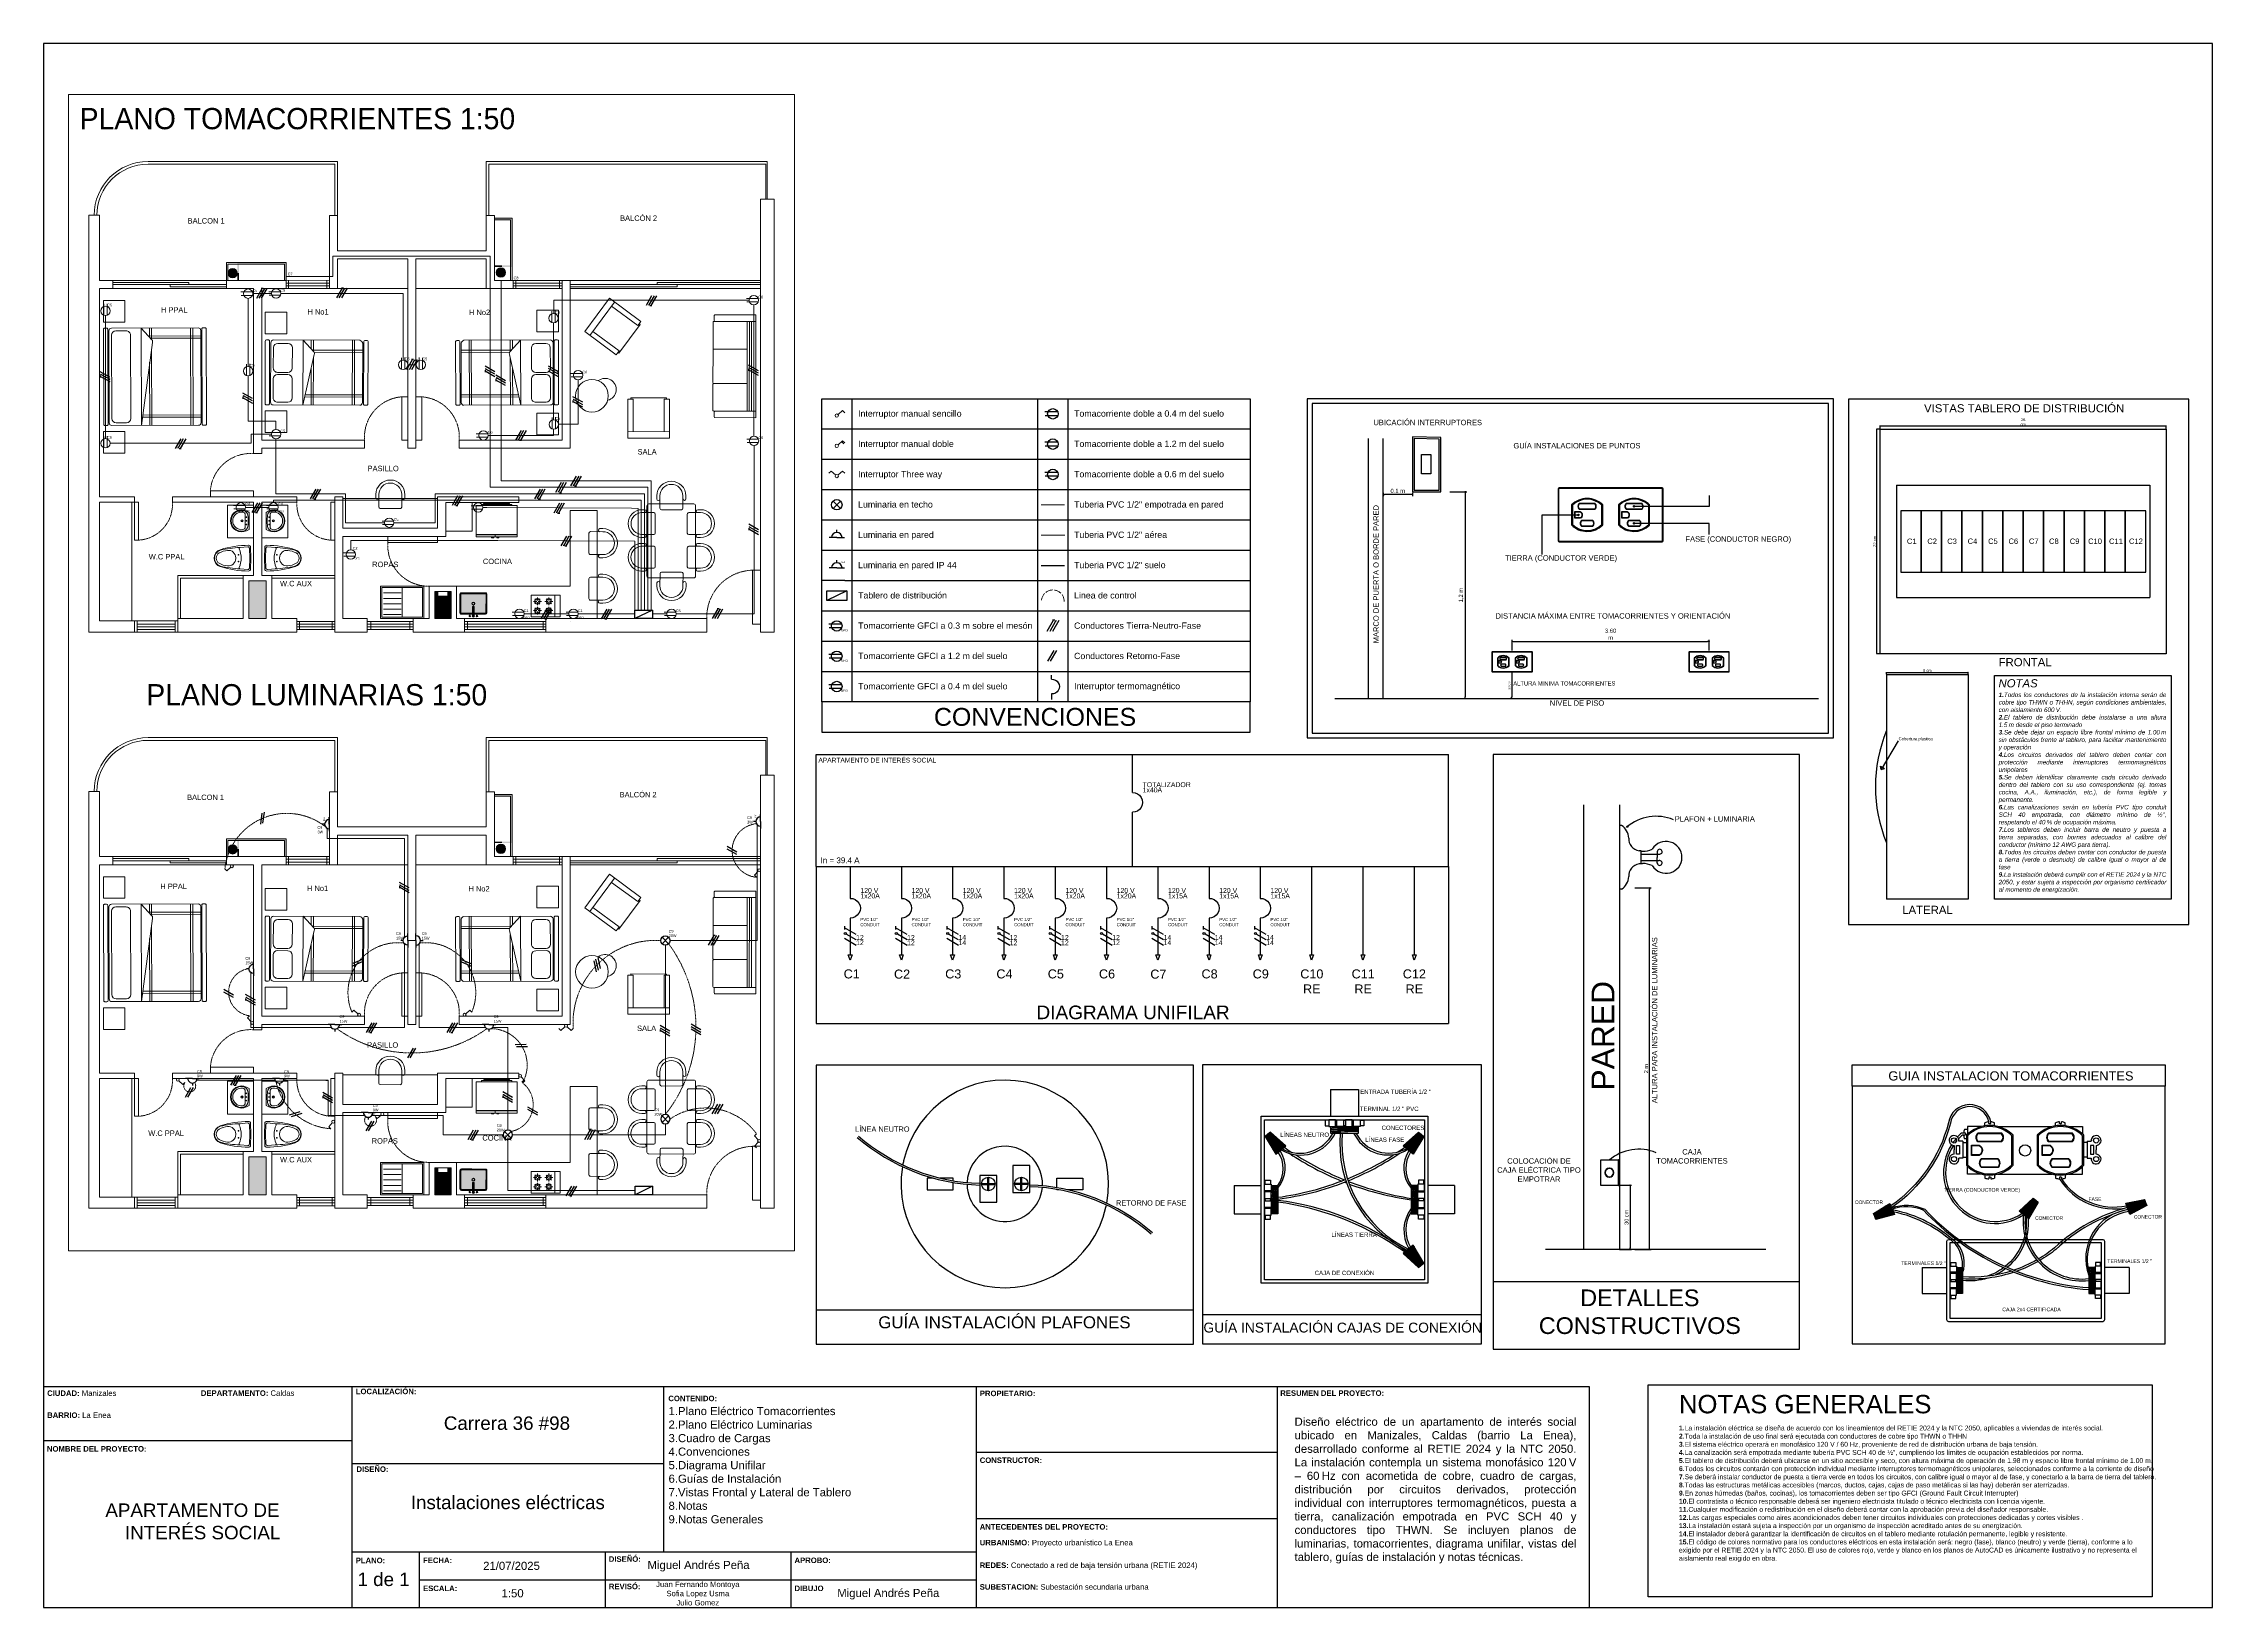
# Paper-space layout 'Presentación1' of a CAD drawing. Header units: millimetres. Extents: x 0 to 802, y 1 to 579.
# The model-space entities are those that its viewports show. They can reach past a viewport. Long polylines and large blocks are cut down to what shows.
import ezdxf

# ---------------------------------------------------------------- set-up
doc = ezdxf.new("R2010")
doc.units = ezdxf.units.MM
doc.set_wipeout_variables(frame=1)
doc.linetypes.add('ACAD_ISO02W100', pattern=[15, 12, -3])
for name, color, linetype in [('Cableado', 7, 'Continuous'), ('CONVENCIONES', 7, 'Continuous'), ('GUIAS', 7, 'Continuous'), ('INST TEXTOS', 5, 'Continuous'), ('LUMINARIAS', 7, 'Continuous'), ('MARGEN', 7, 'Continuous')]:
    doc.layers.add(name, color=color, linetype=linetype)
for name, color, linetype, lineweight in [('IDENTIFICADORES', 7, 'Continuous', 13), ('INTERRUPTORES', 250, 'Continuous', 5), ('LINEAS', 250, 'Continuous', 5), ('LINEAS CONTROL', 10, 'Continuous', 5), ('Muebles Plano E', 254, 'Continuous', 9), ('MUROS', 7, 'Continuous', 13), ('PUER-VENT-BARAND', 190, 'Continuous', 9), ('TOMACORRIENTES', 10, 'Continuous', 5)]:
    doc.layers.add(name, color=color, linetype=linetype, lineweight=lineweight)
doc.styles.add('Microsoft Sans Serif', font='micross.ttf', dxfattribs={"height": 0.08})
doc.styles.get("Standard").update_dxf_attribs({"font": 'arial.ttf'})
doc.styles.add('TEXT', font='bgothl.ttf', dxfattribs={"height": 0.1})
doc.dimstyles.new('03_Linear_wCenter_dot_Filled_-_1_0_mm_Arial', dxfattribs={"dimscale": 0.3048, "dimtxt": 0.08, "dimasz": 0.1, "dimexe": 0.1, "dimexo": 0.0625, "dimgap": 0.098425, "dimtad": 1, "dimrnd": 0.01, "dimzin": 0, "dimdsep": 46, "dimtxsty": 'Microsoft Sans Serif', "dimblk": 'DOT', "dimcen": 0.09, "dimdle": 0.128084, "dimazin": 0, "dimtfac": 1, "dimtix": 1, "dimtmove": 0, "dimatfit": 3, "dimldrblk": 'OBLIQUE', "dimfxl": 0.984252, "dimfxlon": 1, "dimtvp": 1, "dimtolj": 1, "dimtzin": 0, "dimarcsym": 2})
pattern_1 = [(0, (-10.393, -6.308), (0, 6.985), [5.08, -1.905]), (90, (-10.393, -6.308), (-6.985, 4e-16), [5.08, -1.905])]
pattern_2 = [(0, (0, 0), (0, 6.985), [5.08, -1.905]), (90, (0, 0), (-6.985, 4e-16), [5.08, -1.905])]

# ---------------------------------------------------------------- blocks, each defined once
blk = doc.blocks.new('_Dot')
at = {"color": 0, "linetype": 'ByBlock', "lineweight": -2}
blk.add_line((-0.5, 0), (-1, 0), dxfattribs=at)
at = {"color": 0, "linetype": 'ByBlock', "const_width": 0.5}
blk.add_lwpolyline([(-0.25, 0, 1), (0.25, 0, 1)], format="xyb", close=True, dxfattribs=at)
blk = doc.blocks.new('*D79')
at = {"color": 0, "linetype": 'Continuous', "lineweight": -2, "transparency": 16777216}
for p, q in [((1896.95, 3001.425), (1897.281, 3001.425)), ((1897.25, 3001.394), (1897.25, 2997.484)), ((1896.95, 2997.454), (1897.281, 2997.454))]:
    blk.add_line(p, q, dxfattribs=at)
at = {"layer": 'Defpoints', "color": 0, "linetype": 'Continuous', "transparency": 16777216}
for p in [(1896.874, 3001.425), (1896.874, 2997.454), (1897.25, 2997.454)]:
    blk.add_point(p, dxfattribs=at)
at = {"color": 0, "linetype": 'Continuous', "lineweight": -2, "transparency": 16777216, "xscale": 0.03048, "yscale": 0.03048, "zscale": 0.03048}
for p, rotation in [((1897.25, 3001.425), 90), ((1897.25, 2997.454), 270)]:
    blk.add_blockref('_Dot', p, dxfattribs=dict(at, rotation=rotation))
at = {"color": 0, "linetype": 'Continuous', "transparency": 16777216, "insert": (1897.172, 2999.439), "char_height": 0.08, "attachment_point": 5, "rotation": 90, "style": 'Microsoft Sans Serif'}
blk.add_mtext('\\A1;1,2 m', dxfattribs=at)
blk = doc.blocks.new('_Oblique')
at = {"color": 0, "linetype": 'ByBlock', "lineweight": -2}
blk.add_line((-0.5, -0.5), (0.5, 0.5), dxfattribs=at)
blk = doc.blocks.new('*D65')
at = {"color": 0, "linetype": 'Continuous', "lineweight": -2, "transparency": 16777216}
for p, q in [((1895.671, 3001.406), (1895.671, 3001.338)), ((1896.205, 3001.369), (1895.701, 3001.369)), ((1896.236, 3001.406), (1896.236, 3001.338))]:
    blk.add_line(p, q, dxfattribs=at)
at = {"layer": 'Defpoints', "color": 0, "linetype": 'Continuous', "transparency": 16777216}
for p in [(1895.671, 3001.425), (1895.671, 3001.369), (1896.236, 3001.425)]:
    blk.add_point(p, dxfattribs=at)
at = {"color": 0, "linetype": 'Continuous', "lineweight": -2, "transparency": 16777216, "xscale": 0.03048, "yscale": 0.03048, "zscale": 0.03048, "rotation": 180}
blk.add_blockref('_Dot', (1895.671, 3001.369), dxfattribs=at)
at = {"color": 0, "linetype": 'Continuous', "lineweight": -2, "transparency": 16777216, "xscale": 0.03048, "yscale": 0.03048, "zscale": 0.03048}
blk.add_blockref('_Dot', (1896.236, 3001.369), dxfattribs=at)
at = {"color": 0, "linetype": 'Continuous', "transparency": 16777216, "insert": (1895.953, 3001.44), "char_height": 0.08, "attachment_point": 5, "style": 'Microsoft Sans Serif'}
blk.add_mtext('\\A1;0.1 m', dxfattribs=at)
blk = doc.blocks.new('*D66')
at = {"color": 0, "linetype": 'Continuous', "lineweight": -2, "transparency": 16777216}
for p, q in [((1898.151, 2998.375), (1898.151, 2998.581)), ((1898.181, 2998.551), (1901.901, 2998.551)), ((1901.932, 2998.375), (1901.932, 2998.581))]:
    blk.add_line(p, q, dxfattribs=at)
at = {"layer": 'Defpoints', "color": 0, "linetype": 'Continuous', "transparency": 16777216}
for p in [(1898.151, 2998.356), (1901.932, 2998.551), (1901.932, 2998.356)]:
    blk.add_point(p, dxfattribs=at)
at = {"color": 0, "linetype": 'Continuous', "lineweight": -2, "transparency": 16777216, "xscale": 0.03048, "yscale": 0.03048, "zscale": 0.03048, "rotation": 180}
blk.add_blockref('_Dot', (1898.151, 2998.551), dxfattribs=at)
at = {"color": 0, "linetype": 'Continuous', "lineweight": -2, "transparency": 16777216, "xscale": 0.03048, "yscale": 0.03048, "zscale": 0.03048}
blk.add_blockref('_Dot', (1901.932, 2998.551), dxfattribs=at)
at = {"color": 0, "linetype": 'Continuous', "transparency": 16777216, "insert": (1900.041, 2998.688), "char_height": 0.08, "width": 0.22877, "attachment_point": 5, "style": 'Microsoft Sans Serif'}
blk.add_mtext('\\A1;3.60 m', dxfattribs=at)
blk = doc.blocks.new('*D80')
at = {"color": 0, "linetype": 'Continuous', "lineweight": -2, "transparency": 16777216}
for p, q in [((1898.144, 2997.963), (1898.114, 2997.963)), ((1898.144, 2997.932), (1898.144, 2997.484)), ((1898.144, 2997.454), (1898.114, 2997.454))]:
    blk.add_line(p, q, dxfattribs=at)
at = {"layer": 'Defpoints', "color": 0, "linetype": 'Continuous', "transparency": 16777216}
for p in [(1898.151, 2997.963), (1898.144, 2997.454), (1898.151, 2997.454)]:
    blk.add_point(p, dxfattribs=at)
at = {"color": 0, "linetype": 'Continuous', "lineweight": -2, "transparency": 16777216, "xscale": 0.03048, "yscale": 0.03048, "zscale": 0.03048}
for p, rotation in [((1898.144, 2997.963), 90), ((1898.144, 2997.454), 270)]:
    blk.add_blockref('_Dot', p, dxfattribs=dict(at, rotation=rotation))
at = {"color": 0, "linetype": 'Continuous', "transparency": 16777216, "insert": (1898.094, 2997.708), "char_height": 0.08, "width": 0.24647, "attachment_point": 5, "rotation": 90, "style": 'Microsoft Sans Serif'}
blk.add_mtext('\\A1;{\\H0.5x;30 CM}', dxfattribs=at)
blk = doc.blocks.new('DIAGRAMA UNIFILAR')
at = {"linetype": 'Continuous'}
for points in [[(1905.14, 3007.43), (1905.14, 3014)], [(1905.14, 3014), (1942.21, 3014)], [(1923.68, 3011.77), (1923.68, 3014)], [(1942.21, 3007.43), (1942.21, 3014)], [(1923.68, 3007.43), (1923.68, 3010.62)], [(1905.14, 3007.43), (1942.21, 3007.43)], [(1905.14, 3007.43), (1905.14, 2998.24)], [(1907.14, 3007.43), (1909.97, 3007.43)], [(1934.18, 3007.43), (1934.18, 3005.57)], [(1937.19, 3007.43), (1937.19, 3005.57)], [(1940.2, 3007.43), (1940.2, 3005.57)], [(1942.21, 3007.43), (1942.21, 2998.24)], [(1934.18, 3005.57), (1934.18, 3004.42)], [(1937.19, 3005.57), (1937.19, 3004.42)], [(1940.2, 3005.57), (1940.2, 3004.42)], [(1906.8, 3003.95), (1906.8, 3003.85), (1906.8, 3003.75)], [(1907.49, 3003.45), (1906.8, 3003.85)], [(1909.8, 3003.95), (1909.8, 3003.85), (1909.8, 3003.75)], [(1910.48, 3003.45), (1909.8, 3003.85)], [(1912.8, 3003.95), (1912.8, 3003.85), (1912.8, 3003.75)], [(1913.49, 3003.45), (1912.8, 3003.85)], [(1915.8, 3003.95), (1915.8, 3003.85), (1915.8, 3003.75)], [(1916.49, 3003.45), (1915.8, 3003.85)], [(1918.82, 3003.95), (1918.82, 3003.85), (1918.82, 3003.75)], [(1919.5, 3003.45), (1918.82, 3003.85)], [(1921.82, 3003.95), (1921.82, 3003.85), (1921.82, 3003.75)], [(1922.5, 3003.45), (1921.82, 3003.85)], [(1924.82, 3003.95), (1924.82, 3003.85), (1924.82, 3003.75)], [(1925.51, 3003.45), (1924.82, 3003.85)], [(1927.83, 3003.95), (1927.83, 3003.85), (1927.83, 3003.75)], [(1928.51, 3003.45), (1927.83, 3003.85)], [(1930.83, 3003.95), (1930.83, 3003.85), (1930.83, 3003.75)], [(1931.52, 3003.45), (1930.83, 3003.85)], [(1934.18, 3004.42), (1934.18, 3002.26), (1934.3, 3002.26), (1934.18, 3001.95), (1934.07, 3002.26), (1934.18, 3002.26)], [(1937.19, 3004.42), (1937.19, 3002.26), (1937.3, 3002.26), (1937.19, 3001.95), (1937.08, 3002.26), (1937.19, 3002.26)], [(1940.2, 3004.42), (1940.2, 3002.26), (1940.31, 3002.26), (1940.2, 3001.95), (1940.09, 3002.26), (1940.2, 3002.26)], [(1907.49, 3002.82), (1906.8, 3003.22)], [(1907.49, 3003.14), (1906.91, 3003.47)], [(1910.48, 3002.82), (1909.8, 3003.22)], [(1910.48, 3003.14), (1909.91, 3003.47)], [(1913.49, 3002.82), (1912.8, 3003.22)], [(1913.49, 3003.14), (1912.91, 3003.47)], [(1916.49, 3002.82), (1915.8, 3003.22)], [(1916.49, 3003.14), (1915.91, 3003.47)], [(1919.5, 3002.82), (1918.82, 3003.22)], [(1919.5, 3003.14), (1918.93, 3003.47)], [(1922.5, 3002.82), (1921.82, 3003.22)], [(1922.5, 3003.14), (1921.93, 3003.47)], [(1925.51, 3002.82), (1924.82, 3003.22)], [(1925.51, 3003.14), (1924.93, 3003.47)], [(1928.51, 3002.82), (1927.83, 3003.22)], [(1928.51, 3003.14), (1927.94, 3003.47)], [(1931.52, 3002.82), (1930.83, 3003.22)], [(1931.52, 3003.14), (1930.94, 3003.47)], [(1905.14, 2998.24), (1942.21, 2998.24)]]:
    blk.add_lwpolyline(points, dxfattribs=at)
for points in [[(1923.68, 3011.77, -1.041268), (1923.68, 3010.62)], [(1907.14, 3007.43), (1907.14, 3005.57, -1.041268), (1907.14, 3004.42), (1907.14, 3002.26), (1907.25, 3002.26), (1907.14, 3001.95), (1907.03, 3002.26), (1907.14, 3002.26)], [(1910.14, 3007.43), (1910.14, 3005.57, -1.041268), (1910.14, 3004.42), (1910.14, 3002.26), (1910.25, 3002.26), (1910.14, 3001.95), (1910.03, 3002.26), (1910.14, 3002.26)], [(1913.14, 3007.43), (1913.14, 3005.57, -1.041268), (1913.14, 3004.42), (1913.14, 3002.26), (1913.25, 3002.26), (1913.14, 3001.95), (1913.03, 3002.26), (1913.14, 3002.26)], [(1916.15, 3007.43), (1916.15, 3005.57, -1.041268), (1916.15, 3004.42), (1916.15, 3002.26), (1916.26, 3002.26), (1916.15, 3001.95), (1916.04, 3002.26), (1916.15, 3002.26)], [(1919.16, 3007.43), (1919.16, 3005.57, -1.041268), (1919.16, 3004.42), (1919.16, 3002.26), (1919.27, 3002.26), (1919.16, 3001.95), (1919.05, 3002.26), (1919.16, 3002.26)], [(1922.16, 3007.43), (1922.16, 3005.57, -1.041268), (1922.16, 3004.42), (1922.16, 3002.26), (1922.27, 3002.26), (1922.16, 3001.95), (1922.05, 3002.26), (1922.16, 3002.26)], [(1925.17, 3007.43), (1925.17, 3005.57, -1.041268), (1925.17, 3004.42), (1925.17, 3002.26), (1925.28, 3002.26), (1925.17, 3001.95), (1925.06, 3002.26), (1925.17, 3002.26)], [(1928.17, 3007.43), (1928.17, 3005.57, -1.041268), (1928.17, 3004.42), (1928.17, 3002.26), (1928.28, 3002.26), (1928.17, 3001.95), (1928.06, 3002.26), (1928.17, 3002.26)], [(1931.17, 3007.43), (1931.17, 3005.57, -1.041268), (1931.17, 3004.42), (1931.17, 3002.26), (1931.28, 3002.26), (1931.17, 3001.95), (1931.06, 3002.26), (1931.17, 3002.26)]]:
    blk.add_lwpolyline(points, format="xyb", dxfattribs=at)
for centre in [(1906.86, 3003.51), (1909.85, 3003.51), (1912.86, 3003.51), (1915.86, 3003.51), (1918.87, 3003.51), (1921.87, 3003.51), (1924.88, 3003.51), (1927.88, 3003.51), (1930.89, 3003.51)]:
    blk.add_circle(centre, 0.0636, dxfattribs=at)
at = {"linetype": 'Continuous', "attachment_point": 1}
for s, width, gutter_width, heights, insert, char_height in [('TOTALIZADOR', 1.1058, 1.44, [0.453], (1924.28, 3012.38), 0.2882), ('1x40A', 0.9445, 1.44, [0.258], (1924.28, 3012.07), 0.288), ('In = 39.4 A', 3.0467, 1.68, [0.0178], (1905.41, 3007.97), 0.3357), ('120 V', 1.1058, 1.44, [0.453], (1907.74, 3006.18), 0.288), ('1x20A', 0.9445, 1.44, [0.258], (1907.74, 3005.86), 0.288), ('120 V', 1.1058, 1.44, [0.453], (1910.74, 3006.18), 0.288), ('1x20A', 0.9445, 1.44, [0.258], (1910.74, 3005.86), 0.288), ('120 V', 1.1058, 1.44, [0.453], (1913.74, 3006.18), 0.288), ('1x20A', 0.9445, 1.44, [0.258], (1913.74, 3005.86), 0.288), ('120 V', 1.1058, 1.44, [0.453], (1916.75, 3006.18), 0.288), ('1x20A', 0.9445, 1.44, [0.258], (1916.75, 3005.86), 0.288), ('120 V', 1.1058, 1.44, [0.453], (1919.76, 3006.18), 0.288), ('1x20A', 0.9445, 1.44, [0.258], (1919.76, 3005.86), 0.288), ('120 V', 1.1058, 1.44, [0.453], (1922.76, 3006.18), 0.288), ('1x20A', 0.9445, 1.44, [0.258], (1922.76, 3005.86), 0.288), ('120 V', 1.1058, 1.44, [0.453], (1925.77, 3006.18), 0.288), ('1x15A', 0.9445, 1.44, [0.258], (1925.77, 3005.86), 0.288), ('120 V', 1.1058, 1.44, [0.453], (1928.77, 3006.18), 0.288), ('1x15A', 0.9445, 1.44, [0.258], (1928.77, 3005.86), 0.288), ('120 V', 1.1058, 1.44, [0.453], (1931.77, 3006.18), 0.288), ('1x15A', 0.9445, 1.44, [0.258], (1931.77, 3005.86), 0.288), ("PVC 1/2''\\PCONDUIT", 1.7319, 0.899, [0.776], (1907.74, 3004.42), 0.18), ("PVC 1/2''\\PCONDUIT", 1.7319, 0.899, [0.776], (1910.74, 3004.42), 0.18), ("PVC 1/2''\\PCONDUIT", 1.7319, 0.899, [0.776], (1913.74, 3004.42), 0.18), ("PVC 1/2''\\PCONDUIT", 1.7319, 0.899, [0.776], (1916.75, 3004.42), 0.18), ("PVC 1/2''\\PCONDUIT", 1.7319, 0.899, [0.776], (1919.76, 3004.42), 0.18), ("PVC 1/2''\\PCONDUIT", 1.7319, 0.899, [0.776], (1922.76, 3004.42), 0.18), ("PVC 1/2''\\PCONDUIT", 1.7319, 0.899, [0.776], (1925.77, 3004.42), 0.18), ("PVC 1/2''\\PCONDUIT", 1.7319, 0.899, [0.776], (1928.77, 3004.42), 0.18), ("PVC 1/2''\\PCONDUIT", 1.7319, 0.899, [0.776], (1931.77, 3004.42), 0.18), ('12', 0.2436, 1.44, [0], (1907.49, 3003.43), 0.288), ('12', 0.2436, 1.44, [0], (1907.49, 3003.12), 0.288), ('12', 0.2436, 1.44, [0], (1910.48, 3003.42), 0.288), ('12', 0.2436, 1.44, [0], (1910.48, 3003.11), 0.288), ('14', 0.2436, 1.44, [0], (1913.49, 3003.43), 0.288), ('14', 0.2436, 1.44, [0], (1913.49, 3003.12), 0.288), ('12', 0.2436, 1.44, [0], (1916.49, 3003.42), 0.288), ('12', 0.2436, 1.44, [0], (1916.49, 3003.11), 0.288), ('12', 0.2436, 1.44, [0], (1919.5, 3003.42), 0.288), ('12', 0.2436, 1.44, [0], (1919.5, 3003.11), 0.288), ('12', 0.2436, 1.44, [0], (1922.5, 3003.43), 0.288), ('12', 0.2436, 1.44, [0], (1922.5, 3003.12), 0.288), ('14', 0.2436, 1.44, [0], (1925.51, 3003.43), 0.288), ('14', 0.2436, 1.44, [0], (1925.51, 3003.12), 0.288), ('14', 0.2436, 1.44, [0], (1928.51, 3003.43), 0.288), ('14', 0.2436, 1.44, [0], (1928.51, 3003.12), 0.288), ('14', 0.2436, 1.44, [0], (1931.52, 3003.43), 0.288), ('14', 0.2436, 1.44, [0], (1931.52, 3003.12), 0.288), ('C1', 0.4468, 2.64, [0], (1906.76, 3001.41), 0.529), ('C2', 0.4468, 2.64, [0], (1909.71, 3001.4), 0.529), ('C3', 0.4468, 2.64, [0], (1912.71, 3001.41), 0.529), ('C4', 0.4468, 2.64, [0], (1915.71, 3001.41), 0.529), ('C5', 0.4468, 2.64, [0], (1918.72, 3001.41), 0.529), ('C6', 0.5286, 2.64, [0], (1921.72, 3001.41), 0.529), ('C7', 0.4468, 2.64, [0], (1924.73, 3001.4), 0.529), ('C8', 0.4468, 2.64, [0], (1927.73, 3001.41), 0.529), ('C9', 0.4468, 2.64, [0], (1930.73, 3001.41), 0.529), ('\\pxqc;C10^JRE', 0.4468, 2.64, [0], (1933.97, 3001.41), 0.5286), ('\\pxqc;C11^JRE', 0.4468, 2.64, [0], (1936.98, 3001.41), 0.5286), ('\\pxqc;C12^JRE', 0.4468, 2.64, [0], (1939.98, 3001.41), 0.5286)]:
    blk.add_mtext_dynamic_manual_height_columns(s, width=width, gutter_width=gutter_width, heights=heights, dxfattribs=dict(at, insert=insert, char_height=char_height))
at = {"layer": 'CONVENCIONES', "linetype": 'Continuous', "attachment_point": 1}
for s, width, gutter_width, heights, insert, char_height in [('APARTAMENTO DE INTERÉS SOCIAL', 7.6498, 1.39, [0.522], (1905.28, 3013.81), 0.2772), ('DIAGRAMA UNIFILAR', 15.3466, 3.98, [0], (1918.06, 2999.29), 0.7969)]:
    blk.add_mtext_dynamic_manual_height_columns(s, width=width, gutter_width=gutter_width, heights=heights, dxfattribs=dict(at, insert=insert, char_height=char_height))
blk = doc.blocks.new('INTERRUPTOR SENCILLO')
at = {"lineweight": 5}
for p, q in [((0.021, 0.046), (0.095, 0.111)), ((0.095, 0.111), (0.131, 0.074))]:
    blk.add_line(p, q, dxfattribs=at)
blk.add_circle((0, 0.027), 0.0274, dxfattribs=at)
blk = doc.blocks.new('INTERRUPTOR DOBLE')
at = {"lineweight": 5}
for p, q in [((0.021, 0.046), (0.095, 0.111)), ((0.095, 0.111), (0.131, 0.074))]:
    blk.add_line(p, q, dxfattribs=at)
blk.add_lwpolyline([(0.078, 0.097), (0.115, 0.06)], dxfattribs=at)
blk.add_circle((0, 0.027), 0.0274, dxfattribs=at)
blk = doc.blocks.new('LAMPARA EN TECHO')
at = {"color": 217, "true_color": 0x93278f}
for p, q in [((-0.061, 0.061), (0.061, -0.061)), ((-0.061, -0.061), (0.061, 0.061))]:
    blk.add_line(p, q, dxfattribs=at)
blk.add_circle((0, 0), 0.0864, dxfattribs=at)
blk = doc.blocks.new('LAMPARA PARED')
at = {"color": 217, "true_color": 0x93278f}
for p, q in [((0, 0), (0, 0.127)), ((0, 0), (0, -0.127)), ((0.086, 0), (0.131, 0))]:
    blk.add_line(p, q, dxfattribs=at)
blk.add_arc((0, 0), 0.0864, 270, 90, dxfattribs=at)
blk = doc.blocks.new('LUMINARIA IP44')
at = {"color": 4}
for p, q in [((1904.891, 3013.921), (1904.891, 3013.965)), ((1904.891, 3013.835), (1904.764, 3013.835)), ((1904.891, 3013.835), (1905.018, 3013.835))]:
    blk.add_line(p, q, dxfattribs=at)
blk.add_arc((1904.891, 3013.835), 0.0864, 0, 180, dxfattribs=at)
at = {"color": 4, "insert": (1904.938, 3013.946), "char_height": 0.03, "attachment_point": 1}
blk.add_mtext_dynamic_manual_height_columns('IP44', width=0.06016, gutter_width=12.5, heights=[0], dxfattribs=at)
blk = doc.blocks.new('TABLERO DISTRIBUCION')
h = blk.add_hatch()
h.set_pattern_fill('ANGLE', color=6)
h.set_pattern_definition([(0, (-1933.945, -3018.274), (0, 6.985), [5.08, -1.905]), (90, (-1933.945, -3018.274), (-6.985, 4e-16), [5.08, -1.905])])
h.paths.add_polyline_path([(0, 0), (0, 0.157), (-0.326, 0)])
h = blk.add_hatch()
h.set_pattern_fill('ANGLE', color=6)
h.set_pattern_definition(pattern_2)
h.paths.add_polyline_path([(0, 0.157), (-0.326, 0), (0, 0)])
h = blk.add_hatch()
h.set_pattern_fill('ANGLE', color=6)
h.set_pattern_definition(pattern_2)
h.paths.add_polyline_path([(0, 0.157), (-0.326, 0), (0, 0)])
at = {"linetype": 'Continuous'}
h = blk.add_hatch(dxfattribs=at)
h.set_pattern_fill('ANGLE', color=6)
h.set_pattern_definition(pattern_2)
h.paths.add_polyline_path([(0, 0.157), (-0.326, 0), (0, 0)])
at = {"color": 6}
for p, q in [((-0.326, 0), (-0.326, 0.157)), ((-0.326, 0.157), (0, 0.157)), ((0, 0.157), (-0.326, 0)), ((0, 0), (-0.326, 0)), ((0, 0.157), (0, 0))]:
    blk.add_line(p, q, dxfattribs=at)
blk = doc.blocks.new('TOMACORRIENTE 0.3 m GFCI (Sobre Meson)')
at = {"color": 40, "true_color": 0xf1de0e}
for p, q in [((0.081, 0.031), (-0.133, 0.031)), ((0.081, -0.031), (-0.128, -0.031))]:
    blk.add_line(p, q, dxfattribs=at)
blk.add_circle((0, 0), 0.0864, dxfattribs=at)
at = {"color": 40, "true_color": 0xf1de0e, "insert": (0.072, -0.055), "char_height": 0.035, "attachment_point": 1}
blk.add_mtext_dynamic_manual_height_columns('GFCI', width=0.11433, gutter_width=12.5, heights=[0], dxfattribs=at)
blk = doc.blocks.new('TOMACORRIENTE 1.20 m GFCI (h)')
at = {"color": 5}
for p, q in [((0.081, 0.031), (-0.133, 0.031)), ((0.081, -0.031), (-0.128, -0.031))]:
    blk.add_line(p, q, dxfattribs=at)
blk.add_circle((0, 0), 0.0864, dxfattribs=at)
at = {"color": 5, "insert": (0.072, -0.055), "char_height": 0.035, "attachment_point": 1}
blk.add_mtext_dynamic_manual_height_columns('GFCI', width=0.11433, gutter_width=12.5, heights=[0], dxfattribs=at)
blk = doc.blocks.new('TOMACORRIENTE 0.4 m GFCI (h)')
at = {"color": 240, "true_color": 0xed1f24}
for p, q in [((0.081, 0.031), (-0.133, 0.031)), ((0.081, -0.031), (-0.128, -0.031))]:
    blk.add_line(p, q, dxfattribs=at)
blk.add_circle((0, 0), 0.0864, dxfattribs=at)
at = {"color": 240, "true_color": 0xed1f24, "insert": (0.066, -0.052), "char_height": 0.035, "attachment_point": 1}
blk.add_mtext_dynamic_manual_height_columns('GFCI', width=0.11433, gutter_width=12.5, heights=[0], dxfattribs=at)
blk = doc.blocks.new('TOMACORRIENTE 0.4 m (h)')
at = {"color": 240, "true_color": 0xed1f24}
for p, q in [((0.081, 0.031), (-0.133, 0.031)), ((0.081, -0.031), (-0.128, -0.031))]:
    blk.add_line(p, q, dxfattribs=at)
blk.add_circle((0, 0), 0.0864, dxfattribs=at)
blk = doc.blocks.new('TOMACORRIENTE 1.20 m (h)')
at = {"color": 5}
for p, q in [((0.081, 0.031), (-0.133, 0.031)), ((0.081, -0.031), (-0.128, -0.031))]:
    blk.add_line(p, q, dxfattribs=at)
blk.add_circle((0, 0), 0.0864, dxfattribs=at)
blk = doc.blocks.new('TOMACORRIENTE 0.6 m (h)')
at = {"color": 116, "true_color": 0x136734}
for p, q in [((-0.006, 0.031), (-0.22, 0.031)), ((-0.006, -0.031), (-0.215, -0.031))]:
    blk.add_line(p, q, dxfattribs=at)
blk.add_circle((-0.086, 0), 0.0864, dxfattribs=at)
blk = doc.blocks.new('T-N-F')
at = {"linetype": 'Continuous', "true_color": 0x000000}
h = blk.add_hatch(color=18, dxfattribs=at)
h.dxf.hatch_style = 1
h.paths.add_polyline_path([(1892.349, 3006.238, 1), (1892.377, 3006.238, 1)])
at = {"color": 3, "linetype": 'Continuous'}
blk.add_line((1892.344, 3006.25), (1892.306, 3006.25), dxfattribs=at)
blk.add_lwpolyline([(1892.221, 3006.07), (1892.325, 3006.25)], dxfattribs=at)
at = {"linetype": 'Continuous'}
blk.add_lwpolyline([(1892.266, 3006.07), (1892.363, 3006.238)], dxfattribs=at)
at = {"color": 240, "linetype": 'Continuous', "true_color": 0xed1f24}
blk.add_lwpolyline([(1892.311, 3006.07), (1892.415, 3006.25)], dxfattribs=at)
blk = doc.blocks.new('F-R')
at = {"layer": 'CONVENCIONES', "color": 31, "linetype": 'Continuous', "true_color": 0xfecc66}
blk.add_lwpolyline([(1897.969, 3008.682), (1898.073, 3008.861)], dxfattribs=at)
at = {"layer": 'CONVENCIONES', "color": 240, "linetype": 'Continuous', "true_color": 0xed1f24}
blk.add_lwpolyline([(1898.014, 3008.682), (1898.118, 3008.861)], dxfattribs=at)
blk = doc.blocks.new('CONVENSIONES')
at = {"linetype": 'Continuous'}
for points in [[(1898.033, 3008.387), (1898.033, 3008.455)], [(1898.033, 3008.143), (1898.033, 3008.052)]]:
    blk.add_lwpolyline(points, dxfattribs=at)
blk.add_lwpolyline([(1898.033, 3008.387, -1.041268), (1898.033, 3008.143)], format="xyb", dxfattribs=at)
at = {"layer": 'CONVENCIONES', "linetype": 'Continuous'}
for points in [[(1894.238, 3008.015), (1894.238, 3013.015), (1901.31, 3013.015), (1901.31, 3008.015), (1894.238, 3008.015)], [(1894.739, 3008.015), (1894.739, 3008.515), (1894.739, 3009.015), (1894.739, 3009.515), (1894.739, 3010.015), (1894.739, 3010.515), (1894.739, 3011.015), (1894.739, 3011.515), (1894.739, 3012.015), (1894.739, 3012.515), (1894.739, 3013.015)], [(1897.803, 3008.015), (1897.803, 3008.515), (1897.803, 3009.015), (1897.803, 3009.515), (1897.803, 3010.015), (1897.803, 3010.515), (1897.803, 3011.015), (1897.803, 3011.515), (1897.803, 3012.015), (1897.803, 3012.515), (1897.803, 3013.015)], [(1898.303, 3008.015), (1898.303, 3008.515), (1898.303, 3009.015), (1898.303, 3009.515), (1898.303, 3010.015), (1898.303, 3010.515), (1898.303, 3011.015), (1898.303, 3011.515), (1898.303, 3012.015), (1898.303, 3012.515), (1898.303, 3013.015)], [(1894.238, 3012.515), (1901.31, 3012.515)], [(1894.238, 3012.015), (1901.31, 3012.015)], [(1894.238, 3011.515), (1901.31, 3011.515)], [(1894.238, 3011.015), (1901.31, 3011.015)], [(1894.238, 3010.515), (1901.31, 3010.515)], [(1894.623, 3010.015), (1894.238, 3010.015)], [(1894.623, 3010.015), (1901.31, 3010.015)], [(1894.238, 3009.515), (1901.31, 3009.515)], [(1894.238, 3009.015), (1901.31, 3009.015)], [(1894.238, 3008.515), (1901.31, 3008.515)], [(1894.238, 3008.015), (1894.238, 3007.515), (1901.31, 3007.515)], [(1901.31, 3007.515), (1901.31, 3008.015)]]:
    blk.add_lwpolyline(points, dxfattribs=at)
at = {"layer": 'CONVENCIONES', "color": 217, "linetype": 'Continuous', "true_color": 0x93278f}
blk.add_lwpolyline([(1897.859, 3010.265), (1898.246, 3010.265)], dxfattribs=at)
at = {"layer": 'LINEAS', "color": 5}
blk.add_lwpolyline([(1897.859, 3011.265), (1898.246, 3011.265)], dxfattribs=at)
at = {"layer": 'LINEAS', "color": 114, "true_color": 0x139b48}
blk.add_lwpolyline([(1897.861, 3010.765), (1898.248, 3010.765)], dxfattribs=at)
at = {"layer": 'LINEAS CONTROL', "linetype": 'ACAD_ISO02W100', "ltscale": 0.01}
blk.add_arc((1898.053, 3009.672), 0.187, 359.4138, 179.4138, dxfattribs=at)
at = {"linetype": 'Continuous'}
blk.add_blockref('F-R', (0, 0), dxfattribs=at)
at = {"layer": 'CONVENCIONES', "linetype": 'Continuous'}
for name, p in [('INTERRUPTOR SENCILLO', (1894.488, 3012.71)), ('TOMACORRIENTE 0.4 m (h)', (1898.053, 3012.765)), ('INTERRUPTOR DOBLE', (1894.488, 3012.21)), ('TOMACORRIENTE 1.20 m (h)', (1898.053, 3012.265)), ('TOMACORRIENTE 0.6 m (h)', (1898.139, 3011.765)), ('LAMPARA EN TECHO', (1894.488, 3011.265)), ('TABLERO DISTRIBUCION', (1894.652, 3009.686)), ('TOMACORRIENTE 0.3 m GFCI (Sobre Meson)', (1894.488, 3009.265)), ('T-N-F', (5.74, 3.111)), ('TOMACORRIENTE 1.20 m GFCI (h)', (1894.488, 3008.765)), ('TOMACORRIENTE 0.4 m GFCI (h)', (1894.488, 3008.265))]:
    blk.add_blockref(name, p, dxfattribs=at)
at = {"layer": 'CONVENCIONES', "linetype": 'ACAD_ISO02W100', "xscale": -1}
blk.add_blockref('INTERRUPTOR SENCILLO', (1894.488, 3011.71), dxfattribs=at)
at = {"layer": 'CONVENCIONES', "linetype": 'ACAD_ISO02W100'}
for name, p in [('INTERRUPTOR SENCILLO', (1894.488, 3011.71)), ('LUMINARIA IP44', (-10.403, -3.613))]:
    blk.add_blockref(name, p, dxfattribs=at)
at = {"layer": 'CONVENCIONES', "linetype": 'Continuous', "rotation": 90}
blk.add_blockref('LAMPARA PARED', (1894.488, 3010.722), dxfattribs=at)
at = {"layer": 'CONVENCIONES', "linetype": 'Continuous', "attachment_point": 1}
for s, width, gutter_width, insert, char_height in [('Interruptor manual sencillo', 3.89639, 0.519, (1894.839, 3012.822), 0.10378), ('Tomacorriente doble a 0.4 m del suelo', 4.01622, 0.519, (1898.403, 3012.822), 0.10378), ('Interruptor manual doble', 2.01388, 0.519, (1894.839, 3012.322), 0.10378), ('Tomacorriente doble a 1.2 m del suelo', 2.87894, 0.519, (1898.403, 3012.322), 0.10378), ('Interruptor Three way', 1.96966, 0.519, (1894.839, 3011.822), 0.10378), ('Tomacorriente doble a 0.6 m del suelo', 2.94358, 0.519, (1898.403, 3011.822), 0.10378), ('Luminaria en techo', 2.71202, 0.519, (1894.839, 3011.322), 0.10378), ('Tuberia PVC 1/2" empotrada en pared', 2.72661, 0.519, (1898.403, 3011.322), 0.10378), ('Luminaria en pared', 2.12763, 0.519, (1894.839, 3010.822), 0.10378), ('Tuberia PVC 1/2" aérea ', 2.53152, 0.519, (1898.403, 3010.822), 0.10378), ('Luminaria en pared IP 44', 4.10546, 0.519, (1894.839, 3010.322), 0.10378), ('Tuberia PVC 1/2" suelo', 3.62374, 0.519, (1898.403, 3010.322), 0.10378), ('Tablero de distribución', 2.11229, 0.519, (1894.839, 3009.822), 0.10378), ('Linea de control', 1.9383, 0.519, (1898.403, 3009.822), 0.10378), ('Tomacorriente GFCI a 0.3 m sobre el mesón', 3.92913, 0.519, (1894.839, 3009.322), 0.10378), ('Conductores Tierra-Neutro-Fase', 2.67035, 0.519, (1898.403, 3009.322), 0.10378), ('Tomacorriente GFCI a 1.2 m del suelo', 3.64341, 0.519, (1894.839, 3008.822), 0.10378), ('Conductores Retorno-Fase', 1.88869, 0.519, (1898.403, 3008.822), 0.10378), ('Tomacorriente GFCI a 0.4 m del suelo', 3.39505, 0.519, (1894.839, 3008.322), 0.10378), ('Interruptor termomagnético', 3.39505, 0.519, (1898.404, 3008.325), 0.10378), ('CONVENCIONES', 0.29457, 1.473, (1896.09, 3007.912), 0.29457)]:
    blk.add_mtext_dynamic_manual_height_columns(s, width=width, gutter_width=gutter_width, heights=[0], dxfattribs=dict(at, insert=insert, char_height=char_height))
blk = doc.blocks.new('*D89')
at = {"color": 0, "linetype": 'Continuous', "lineweight": -2, "transparency": 16777216}
for p, q in [((1909.71, 2993.08), (1909.71, 2993.41)), ((1909.74, 2993.38), (1937.68, 2993.38)), ((1937.71, 2993.08), (1937.71, 2993.41))]:
    blk.add_line(p, q, dxfattribs=at)
at = {"layer": 'Defpoints', "color": 0, "linetype": 'Continuous', "transparency": 16777216}
for p in [(1937.71, 2993.38), (1909.71, 2993.06), (1937.71, 2993.06)]:
    blk.add_point(p, dxfattribs=at)
at = {"color": 0, "linetype": 'Continuous', "lineweight": -2, "transparency": 16777216, "xscale": 0.03048, "yscale": 0.03048, "zscale": 0.03048, "rotation": 180}
blk.add_blockref('_Dot', (1909.71, 2993.38), dxfattribs=at)
at = {"color": 0, "linetype": 'Continuous', "lineweight": -2, "transparency": 16777216, "xscale": 0.03048, "yscale": 0.03048, "zscale": 0.03048}
blk.add_blockref('_Dot', (1937.71, 2993.38), dxfattribs=at)
at = {"color": 0, "linetype": 'Continuous', "transparency": 16777216, "insert": (1923.71, 2993.75), "char_height": 0.08, "width": 0.5384, "attachment_point": 5, "style": 'Microsoft Sans Serif'}
blk.add_mtext('\\A1;{\\H3.465x;28 cm}', dxfattribs=at)
blk = doc.blocks.new('*D92')
at = {"color": 0, "linetype": 'Continuous', "lineweight": -2, "transparency": 16777216}
for p, q in [((1909.66, 2993.06), (1909.33, 2993.06)), ((1909.36, 2993.03), (1909.36, 2971.09)), ((1909.66, 2971.06), (1909.33, 2971.06))]:
    blk.add_line(p, q, dxfattribs=at)
at = {"layer": 'Defpoints', "color": 0, "linetype": 'Continuous', "transparency": 16777216}
for p in [(1910.69, 2993.06), (1909.36, 2971.06), (1910.69, 2971.06)]:
    blk.add_point(p, dxfattribs=at)
at = {"color": 0, "linetype": 'Continuous', "lineweight": -2, "transparency": 16777216, "xscale": 0.03048, "yscale": 0.03048, "zscale": 0.03048}
for p, rotation in [((1909.36, 2993.06), 90), ((1909.36, 2971.06), 270)]:
    blk.add_blockref('_Dot', p, dxfattribs=dict(at, rotation=rotation))
at = {"color": 0, "linetype": 'Continuous', "transparency": 16777216, "insert": (1909.18, 2982.06), "char_height": 0.08, "attachment_point": 5, "rotation": 90, "style": 'Microsoft Sans Serif'}
blk.add_mtext('\\A1;{\\H3.465x;22 cm}', dxfattribs=at)
blk = doc.blocks.new('*D90')
at = {"color": 0, "linetype": 'Continuous', "lineweight": -2, "transparency": 16777216}
for p, q in [((1910.33, 2969.05), (1910.33, 2969.27)), ((1910.36, 2969.23), (1918.3, 2969.23)), ((1918.33, 2969.05), (1918.33, 2969.27))]:
    blk.add_line(p, q, dxfattribs=at)
at = {"layer": 'Defpoints', "color": 0, "linetype": 'Continuous', "transparency": 16777216}
for p in [(1910.33, 2969.03), (1918.33, 2969.23), (1918.33, 2969.03)]:
    blk.add_point(p, dxfattribs=at)
at = {"color": 0, "linetype": 'Continuous', "lineweight": -2, "transparency": 16777216, "xscale": 0.03048, "yscale": 0.03048, "zscale": 0.03048, "rotation": 180}
blk.add_blockref('_Dot', (1910.33, 2969.23), dxfattribs=at)
at = {"color": 0, "linetype": 'Continuous', "lineweight": -2, "transparency": 16777216, "xscale": 0.03048, "yscale": 0.03048, "zscale": 0.03048}
blk.add_blockref('_Dot', (1918.33, 2969.23), dxfattribs=at)
at = {"color": 0, "linetype": 'Continuous', "transparency": 16777216, "insert": (1914.33, 2969.41), "char_height": 0.08, "attachment_point": 5, "style": 'Microsoft Sans Serif'}
blk.add_mtext('\\A1;{\\H3.465x;8 cm}', dxfattribs=at)
blk = doc.blocks.new('Notas')
at = {"linetype": 'Continuous'}
blk.add_lwpolyline([(509.7, 325.92), (674.97, 325.92), (674.97, 256.44), (509.7, 256.44)], close=True, dxfattribs=at)
at = {"layer": 'CONVENCIONES', "linetype": 'Continuous', "insert": (519.83, 322.63), "char_height": 6.02364, "attachment_point": 1}
blk.add_mtext_dynamic_manual_height_columns('NOTAS GENERALES\\P\\pxsm1,qj;{\\fArial|b1|i0|c0|p34;\\H0.26563x;1.\\fArial|b0|i0|c0|p34;La instalación eléctrica se diseña de acuerdo con los lineamientos del RETIE 2024 y la NTC 2050, aplicables a viviendas de interés social.^J\\fArial|b1|i0|c0|p34;2.\\fArial|b0|i0|c0|p34;Toda la instalación de uso final será ejecutada con conductores de cobre tipo THWN o THHN^J\\fArial|b1|i0|c0|p34;3.\\fArial|b0|i0|c0|p34;El sistema eléctrico operará en monofásico 120 V / 60 Hz, proveniente de red de distribución urbana de baja tensión.\\P\\fArial|b1|i0|c0|p34;4.\\fArial|b0|i0|c0|p34;La canalización será empotrada mediante tubería PVC SCH 40 de ½”, cumpliendo los límites de ocupación establecidos por norma.\\P\\fArial|b1|i0|c0|p34;5.\\fArial|b0|i0|c0|p34;El tablero de distribución deberá ubicarse en un sitio accesible y seco, con altura máxima de operación de 1.98 m y espacio libre frontal mínimo de 1.00 m.\\P\\pq*;\\fArial|b1|i0|c0|p34;6.\\fArial|b0|i0|c0|p34;Todos los circuitos contarán con protección individual mediante interruptores termomagnéticos unipolares, seleccionados conforme a la corriente de diseño^J\\fArial|b1|i0|c0|p34;7.\\fArial|b0|i0|c0|p34;Se deberá instalar conductor de puesta a tierra verde en todos los circuitos, con calibre igual o mayor al de fase, y conectarlo a la barra de tierra del tablero.^J\\fArial|b1|i0|c0|p34;8.\\fArial|b0|i0|c0|p34;Todas las estructuras metálicas accesibles (marcos, ductos, cajas, cajas de paso metálicas si las hay) deberán ser aterrizadas.^J\\fArial|b1|i0|c0|p34;9.\\fArial|b0|i0|c0|p34;En zonas húmedas (baños, cocinas), los tomacorrientes deben ser tipo GFCI (Ground Fault Circuit Interrupter)^J\\fArial|b1|i0|c0|p34;10.\\fArial|b0|i0|c0|p34;El contratista o técnico responsable deberá ser ingeniero electricista titulado o técnico electricista con licencia vigente.^J\\fArial|b1|i0|c0|p34;11.\\fArial|b0|i0|c0|p34;Cualquier modificación o redistribución en el diseño deberá contar con la aprobación previa del diseñador responsable.^J\\fArial|b1|i0|c0|p34;12.\\fArial|b0|i0|c0|p34;Las cargas especiales como aires acondicionados deben tener circuitos individuales con protecciones dedicadas y cortes visibles .^J\\fArial|b1|i0|c0|p34;13.\\fArial|b0|i0|c0|p34;La instalación estará sujeta a inspección por un organismo de inspección acreditado antes de su energización.^J\\fArial|b1|i0|c0|p34;14.\\fArial|b0|i0|c0|p34;El instalador deberá garantizar la identificación de circuitos en el tablero mediante rotulación permanente, legible y resistente.\\P\\fArial|b1|i0|c0|p34;15.\\fArial|b0|i0|c0|p34;El código de colores normativo para los conductores eléctricos en esta instalación será: negro (fase), blanco (neutro) y verde (tierra), conforme a lo exigido por el RETIE 2024 y la NTC 2050. El uso de colores rojo, verde y blanco en los planos de AutoCAD es únicamente ilustrativo y no representa el aislamiento real exigido en obra.}', width=153.89, gutter_width=8, heights=[69.33], dxfattribs=at)
blk = doc.blocks.new('GUIA PLAFONES')
at = {"linetype": 'Continuous'}
for points in [[(1900.275, 2978.777), (1903.948, 2978.777), (1903.948, 2981.494), (1900.275, 2981.494)], [(1902.19, 2980.254), (1902.354, 2980.254), (1902.354, 2980.516), (1902.19, 2980.516)], [(1902.033, 2980.42), (1901.869, 2980.42), (1901.869, 2980.158), (1902.033, 2980.158)]]:
    blk.add_lwpolyline(points, close=True, dxfattribs=at)
for points in [[(1901.415, 2980.394), (1901.354, 2980.394), (1901.354, 2980.28), (1901.607, 2980.28), (1901.607, 2980.351)], [(1901.607, 2980.368), (1901.607, 2980.394), (1901.48, 2980.394)], [(1901.885, 2980.341), (1902.016, 2980.341)], [(1901.885, 2980.337), (1901.947, 2980.337)], [(1901.885, 2980.333), (1902.016, 2980.333)], [(1901.947, 2980.271), (1901.947, 2980.402)], [(1901.951, 2980.341), (1901.951, 2980.402)], [(1901.951, 2980.271), (1901.951, 2980.333)], [(1901.955, 2980.271), (1901.955, 2980.402)], [(1901.955, 2980.337), (1902.016, 2980.337)], [(1902.338, 2980.341), (1902.207, 2980.341)], [(1902.268, 2980.337), (1902.207, 2980.337)], [(1902.338, 2980.333), (1902.207, 2980.333)], [(1902.268, 2980.271), (1902.268, 2980.402)], [(1902.272, 2980.341), (1902.272, 2980.402)], [(1902.272, 2980.271), (1902.272, 2980.333)], [(1902.276, 2980.271), (1902.276, 2980.402)], [(1902.338, 2980.337), (1902.276, 2980.337)], [(1902.616, 2980.3), (1902.616, 2980.394), (1902.869, 2980.394), (1902.869, 2980.28), (1902.719, 2980.28)], [(1902.638, 2980.28), (1902.616, 2980.28), (1902.616, 2980.283)], [(1900.275, 2979.113), (1903.948, 2979.113)]]:
    blk.add_lwpolyline(points, dxfattribs=at)
for centre in [(1901.951, 2980.337), (1902.272, 2980.337)]:
    blk.add_circle(centre, 0.0656, dxfattribs=at)
for centre, radius, start, end in [((1902.111, 2980.337), 1.01, 349.2597, 167.1388), ((1901.923, 2982.23), 1.905, 229.0989, 268.3569), ((1901.923, 2982.23), 1.888, 229.0989, 268.3569), ((1902.111, 2980.337), 1.01, 170.45, 347.0107), ((1902.111, 2980.337), 1.01, 167.1388, 169.4962), ((1902.111, 2980.337), 0.367, 357.09, 177.999), ((1902.111, 2980.337), 0.367, 180.5447, 354.5527), ((1902.111, 2980.337), 1.01, 347.0107, 348.3115)]:
    blk.add_arc(centre, radius, start, end, dxfattribs=at)
at = {"color": 30, "linetype": 'Continuous', "true_color": 0xf26722}
for radius in [1.905, 1.888]:
    blk.add_arc((1902.3, 2978.422), radius, 49.0989, 88.3569, dxfattribs=at)
at = {"linetype": 'Continuous', "attachment_point": 1}
for s, width, gutter_width, heights, insert, char_height in [('LÍNEA NEUTRO', 2.27775, 0.257, [0.113], (1900.654, 2980.896), 0.05136), ('RETORNO DE FASE', 2.27775, 0.257, [0.113], (1903.193, 2980.178), 0.05136), ('GUÍA INSTALACIÓN PLAFONES', 3.40375, 0.586, [0.236], (1900.88, 2979.049), 0.11713)]:
    blk.add_mtext_dynamic_manual_height_columns(s, width=width, gutter_width=gutter_width, heights=heights, dxfattribs=dict(at, insert=insert, char_height=char_height))
blk = doc.blocks.new('GUIA CAJAS')
at = {"linetype": 'Continuous'}
for p, q in [((1897.081, 2981.219), (1897.073, 2981.227)), ((1897.085, 2981.224), (1897.078, 2981.231)), ((1897.089, 2981.228), (1897.083, 2981.234)), ((1897.093, 2981.233), (1897.087, 2981.238)), ((1897.098, 2981.237), (1897.092, 2981.242)), ((1897.102, 2981.242), (1897.097, 2981.246)), ((1897.106, 2981.246), (1897.102, 2981.25)), ((1897.115, 2981.245), (1897.106, 2981.254)), ((1897.119, 2981.25), (1897.111, 2981.258)), ((1897.124, 2981.254), (1897.116, 2981.261)), ((1897.128, 2981.259), (1897.121, 2981.265)), ((1897.132, 2981.263), (1897.125, 2981.269)), ((1898.89, 2981.263), (1898.897, 2981.269)), ((1898.894, 2981.259), (1898.901, 2981.265)), ((1898.899, 2981.254), (1898.906, 2981.261)), ((1898.903, 2981.25), (1898.911, 2981.258)), ((1898.907, 2981.245), (1898.916, 2981.254)), ((1898.916, 2981.246), (1898.92, 2981.25)), ((1898.92, 2981.242), (1898.925, 2981.246)), ((1898.925, 2981.237), (1898.93, 2981.242)), ((1898.929, 2981.233), (1898.935, 2981.238)), ((1898.933, 2981.228), (1898.939, 2981.234)), ((1898.937, 2981.224), (1898.944, 2981.231)), ((1898.941, 2981.219), (1898.949, 2981.227)), ((1898.89, 2979.687), (1898.897, 2979.681)), ((1898.894, 2979.691), (1898.901, 2979.685)), ((1898.899, 2979.696), (1898.906, 2979.689)), ((1898.903, 2979.7), (1898.911, 2979.693)), ((1898.907, 2979.705), (1898.916, 2979.696)), ((1898.916, 2979.704), (1898.92, 2979.7)), ((1898.92, 2979.708), (1898.925, 2979.704)), ((1898.925, 2979.713), (1898.93, 2979.708)), ((1898.929, 2979.717), (1898.935, 2979.712)), ((1898.933, 2979.722), (1898.939, 2979.716)), ((1898.937, 2979.726), (1898.944, 2979.72)), ((1898.941, 2979.731), (1898.949, 2979.723))]:
    blk.add_line(p, q, dxfattribs=at)
for points in [[(1896.327, 2978.765), (1899.635, 2978.765), (1899.635, 2982.072), (1896.327, 2982.072)], [(1897.022, 2981.464), (1899, 2981.464), (1899, 2979.486), (1897.022, 2979.486)], [(1897.063, 2981.423), (1898.959, 2981.423), (1898.959, 2979.527), (1897.063, 2979.527)], [(1897.104, 2981.251), (1897.072, 2981.226), (1897.196, 2981.015), (1897.256, 2981.063), (1897.316, 2981.112), (1897.135, 2981.277)], [(1897.826, 2981.423), (1897.826, 2981.344), (1897.905, 2981.344), (1897.905, 2981.423)], [(1897.998, 2981.423), (1897.998, 2981.344), (1897.92, 2981.344), (1897.92, 2981.423)], [(1898.024, 2981.423), (1898.024, 2981.344), (1898.103, 2981.344), (1898.102, 2981.423)], [(1898.196, 2981.423), (1898.196, 2981.344), (1898.117, 2981.344), (1898.117, 2981.423)], [(1898.919, 2981.251), (1898.95, 2981.226), (1898.826, 2981.015), (1898.766, 2981.063), (1898.706, 2981.112), (1898.887, 2981.277)], [(1897.23, 2981.043), (1897.122, 2981.142)], [(1897.226, 2981.039), (1897.132, 2981.124)], [(1897.216, 2981.031), (1897.152, 2981.089)], [(1897.211, 2981.027), (1897.162, 2981.072)], [(1898.792, 2981.043), (1898.9, 2981.142)], [(1898.796, 2981.039), (1898.89, 2981.124)], [(1898.806, 2981.031), (1898.87, 2981.089)], [(1898.811, 2981.027), (1898.86, 2981.072)], [(1897.063, 2980.66), (1897.142, 2980.66), (1897.142, 2980.581), (1897.063, 2980.581)], [(1897.063, 2980.488), (1897.142, 2980.488), (1897.142, 2980.567), (1897.063, 2980.566)], [(1897.063, 2980.462), (1897.142, 2980.462), (1897.142, 2980.384), (1897.063, 2980.384)], [(1898.959, 2980.66), (1898.88, 2980.66), (1898.88, 2980.581), (1898.959, 2980.581)], [(1898.959, 2980.488), (1898.88, 2980.488), (1898.88, 2980.567), (1898.959, 2980.566)], [(1898.959, 2980.462), (1898.88, 2980.462), (1898.88, 2980.384), (1898.959, 2980.384)], [(1897.063, 2980.29), (1897.142, 2980.29), (1897.142, 2980.369), (1897.063, 2980.369)], [(1898.959, 2980.29), (1898.88, 2980.29), (1898.88, 2980.369), (1898.959, 2980.369)], [(1898.919, 2979.699), (1898.95, 2979.724), (1898.826, 2979.935), (1898.766, 2979.887), (1898.706, 2979.838), (1898.887, 2979.673)], [(1898.792, 2979.907), (1898.9, 2979.808)], [(1898.796, 2979.911), (1898.89, 2979.826)], [(1898.806, 2979.919), (1898.87, 2979.861)], [(1898.811, 2979.923), (1898.86, 2979.878)]]:
    blk.add_lwpolyline(points, close=True, dxfattribs=at)
for points in [[(1897.844, 2981.781), (1897.844, 2981.464)], [(1897.844, 2981.781), (1898.178, 2981.781)], [(1898.178, 2981.781), (1898.178, 2981.464)], [(1897.081, 2981.219), (1897.254, 2981.062)], [(1897.081, 2981.211), (1897.249, 2981.058)], [(1897.085, 2981.224), (1897.259, 2981.066)], [(1897.089, 2981.228), (1897.264, 2981.07)], [(1897.091, 2981.194), (1897.245, 2981.054)], [(1897.093, 2981.233), (1897.268, 2981.073)], [(1897.098, 2981.237), (1897.273, 2981.077)], [(1897.102, 2981.242), (1897.278, 2981.081)], [(1897.106, 2981.246), (1897.283, 2981.085)], [(1897.11, 2981.251), (1897.287, 2981.089)], [(1897.114, 2981.255), (1897.292, 2981.093)], [(1897.118, 2981.259), (1897.297, 2981.096)], [(1897.122, 2981.264), (1897.302, 2981.1)], [(1897.126, 2981.268), (1897.306, 2981.104)], [(1897.136, 2981.268), (1897.13, 2981.273), (1897.311, 2981.108)], [(1897.826, 2981.416), (1897.781, 2981.416), (1897.781, 2981.351), (1897.826, 2981.351)], [(1897.844, 2981.344), (1897.844, 2981.265), (1898.178, 2981.265), (1898.178, 2981.344)], [(1897.92, 2981.416), (1897.905, 2981.416)], [(1897.905, 2981.351), (1897.92, 2981.351)], [(1898.011, 2981.416), (1897.998, 2981.416)], [(1897.998, 2981.351), (1898.011, 2981.351)], [(1898.011, 2981.416), (1898.024, 2981.416)], [(1898.024, 2981.351), (1898.011, 2981.351)], [(1898.102, 2981.416), (1898.117, 2981.416)], [(1898.117, 2981.351), (1898.102, 2981.351)], [(1898.196, 2981.416), (1898.241, 2981.416), (1898.241, 2981.351), (1898.196, 2981.351)], [(1898.886, 2981.268), (1898.892, 2981.273), (1898.711, 2981.108)], [(1898.896, 2981.268), (1898.716, 2981.104)], [(1898.9, 2981.264), (1898.72, 2981.1)], [(1898.904, 2981.259), (1898.725, 2981.096)], [(1898.908, 2981.255), (1898.73, 2981.093)], [(1898.912, 2981.251), (1898.735, 2981.089)], [(1898.916, 2981.246), (1898.739, 2981.085)], [(1898.92, 2981.242), (1898.744, 2981.081)], [(1898.925, 2981.237), (1898.749, 2981.077)], [(1898.929, 2981.233), (1898.754, 2981.073)], [(1898.933, 2981.228), (1898.758, 2981.07)], [(1898.937, 2981.224), (1898.763, 2981.066)], [(1898.941, 2981.219), (1898.768, 2981.062)], [(1898.941, 2981.211), (1898.773, 2981.058)], [(1898.931, 2981.194), (1898.777, 2981.054)], [(1897.101, 2981.177), (1897.24, 2981.05)], [(1897.111, 2981.159), (1897.235, 2981.047)], [(1897.122, 2981.142), (1897.23, 2981.043)], [(1897.142, 2981.107), (1897.221, 2981.035)], [(1897.173, 2981.055), (1897.207, 2981.023)], [(1897.183, 2981.037), (1897.202, 2981.02)], [(1898.921, 2981.177), (1898.782, 2981.05)], [(1898.911, 2981.159), (1898.787, 2981.047)], [(1898.9, 2981.142), (1898.792, 2981.043)], [(1898.88, 2981.107), (1898.801, 2981.035)], [(1898.85, 2981.055), (1898.815, 2981.023)], [(1898.839, 2981.037), (1898.82, 2981.02)], [(1897.07, 2980.66), (1897.07, 2980.705), (1897.135, 2980.705), (1897.135, 2980.66)], [(1898.952, 2980.66), (1898.952, 2980.705), (1898.887, 2980.705), (1898.887, 2980.66)], [(1896.705, 2980.642), (1897.022, 2980.642)], [(1896.705, 2980.642), (1896.705, 2980.308)], [(1897.07, 2980.566), (1897.07, 2980.581)], [(1897.07, 2980.475), (1897.07, 2980.488)], [(1897.07, 2980.475), (1897.07, 2980.462)], [(1897.135, 2980.581), (1897.135, 2980.567)], [(1897.135, 2980.488), (1897.135, 2980.475)], [(1897.135, 2980.462), (1897.135, 2980.475)], [(1897.142, 2980.642), (1897.221, 2980.642), (1897.221, 2980.308), (1897.142, 2980.308)], [(1898.88, 2980.642), (1898.801, 2980.642), (1898.801, 2980.308), (1898.88, 2980.308)], [(1898.887, 2980.581), (1898.887, 2980.567)], [(1898.887, 2980.488), (1898.887, 2980.475)], [(1898.887, 2980.462), (1898.887, 2980.475)], [(1898.952, 2980.566), (1898.952, 2980.581)], [(1898.952, 2980.475), (1898.952, 2980.488)], [(1898.952, 2980.475), (1898.952, 2980.462)], [(1899.317, 2980.642), (1899, 2980.642)], [(1899.317, 2980.642), (1899.317, 2980.308)], [(1896.705, 2980.308), (1897.022, 2980.308)], [(1897.07, 2980.384), (1897.07, 2980.369)], [(1897.07, 2980.29), (1897.07, 2980.245), (1897.135, 2980.245), (1897.135, 2980.29)], [(1897.135, 2980.369), (1897.135, 2980.384)], [(1898.887, 2980.369), (1898.887, 2980.384)], [(1898.952, 2980.29), (1898.952, 2980.245), (1898.887, 2980.245), (1898.887, 2980.29)], [(1898.952, 2980.384), (1898.952, 2980.369)], [(1899.317, 2980.308), (1899, 2980.308)], [(1898.9, 2979.808), (1898.792, 2979.907)], [(1898.88, 2979.843), (1898.801, 2979.915)], [(1898.85, 2979.896), (1898.815, 2979.927)], [(1898.839, 2979.913), (1898.82, 2979.93)], [(1898.886, 2979.682), (1898.892, 2979.677), (1898.711, 2979.842)], [(1898.896, 2979.682), (1898.716, 2979.846)], [(1898.9, 2979.686), (1898.72, 2979.85)], [(1898.904, 2979.691), (1898.725, 2979.854)], [(1898.908, 2979.695), (1898.73, 2979.858)], [(1898.912, 2979.7), (1898.735, 2979.861)], [(1898.916, 2979.704), (1898.739, 2979.865)], [(1898.92, 2979.708), (1898.744, 2979.869)], [(1898.925, 2979.713), (1898.749, 2979.873)], [(1898.929, 2979.717), (1898.754, 2979.877)], [(1898.933, 2979.722), (1898.758, 2979.881)], [(1898.937, 2979.726), (1898.763, 2979.884)], [(1898.941, 2979.731), (1898.768, 2979.888)], [(1898.941, 2979.739), (1898.773, 2979.892)], [(1898.931, 2979.756), (1898.777, 2979.896)], [(1898.921, 2979.774), (1898.782, 2979.9)], [(1898.911, 2979.791), (1898.787, 2979.904)], [(1896.327, 2979.113), (1899.635, 2979.113)]]:
    blk.add_lwpolyline(points, dxfattribs=at)
at = {"color": 18, "linetype": 'Continuous', "true_color": 0x000000}
for centre, radius, start, end in [((1897.49, 2981.461), 0.457, 239.7048, 334.7232), ((1897.481, 2981.471), 0.445, 242.1849, 332.5026), ((1896.938, 2980.852), 0.37, 319.8096, 33.4623), ((1896.926, 2980.845), 0.358, 325.491, 32.8863), ((1899.283, 2983.911), 3.47, 234.6778, 235.122), ((1899.377, 2984.091), 3.646, 235.2136, 236.9078), ((1899.283, 2983.911), 3.47, 236.3994, 247.8833), ((1899.377, 2984.091), 3.646, 237.753, 247.9994), ((1899.283, 2983.911), 3.47, 248.4944, 248.9273), ((1899.377, 2984.091), 3.646, 248.766, 260.9174), ((1899.283, 2983.911), 3.47, 249.4905, 262.0203)]:
    blk.add_arc(centre, radius, start, end, dxfattribs=at)
at = {"linetype": 'Continuous'}
for centre, radius, start, end in [((1898.12, 2978.974), 2.377, 94.5064, 96.6727), ((1898.12, 2978.974), 2.363, 88.6048, 96.7122), ((1898.12, 2978.974), 2.349, 88.5965, 96.7523), ((1898.12, 2978.974), 2.336, 88.5881, 96.7929), ((1898.12, 2978.974), 2.322, 88.5796, 96.8339), ((1898.12, 2978.974), 2.308, 88.571, 96.8754), ((1898.12, 2978.974), 2.377, 92.321, 92.9517), ((1897.796, 2981.51), 0.272, 341.1818, 341.2022), ((1898.12, 2978.974), 2.377, 90.0753, 90.4312), ((1896.976, 2980.69), 0.272, 288.7978, 288.8182), ((1899.512, 2980.366), 2.377, 177.0483, 177.679), ((1899.512, 2980.366), 2.377, 173.3273, 175.4936), ((1899.512, 2980.366), 2.363, 173.2878, 181.3952), ((1899.512, 2980.366), 2.349, 173.2477, 181.4035), ((1899.512, 2980.366), 2.336, 173.2071, 181.4119), ((1899.512, 2980.366), 2.322, 173.1661, 181.4204), ((1899.512, 2980.366), 2.308, 173.1246, 181.429), ((1896.51, 2980.366), 2.308, 358.571, 6.8754), ((1896.51, 2980.366), 2.322, 358.5796, 6.8339), ((1896.51, 2980.366), 2.336, 358.5881, 6.7929), ((1896.51, 2980.366), 2.349, 358.5965, 6.7523), ((1896.51, 2980.366), 2.363, 358.6048, 6.7122), ((1896.51, 2980.366), 2.377, 4.5064, 6.6727), ((1896.51, 2980.366), 2.377, 2.321, 2.9517), ((1899.046, 2980.69), 0.272, 251.1818, 251.2022), ((1899.512, 2980.366), 2.377, 179.5688, 179.9247), ((1896.51, 2980.366), 2.377, 0.0753, 0.4312)]:
    blk.add_arc(centre, radius, start, end, dxfattribs=at)
at = {"color": 3, "linetype": 'Continuous'}
for centre, radius, start, end in [((1899.359, 2981.144), 1.404, 175.0535, 244.4834), ((1899.383, 2981.149), 1.403, 175.2576, 244.011), ((1896.829, 2977.262), 3.229, 53.7217, 83.0279), ((1896.76, 2977.071), 3.407, 56.4165, 82.2286), ((1899.138, 2980.113), 0.423, 142.6738, 211.0605), ((1899.136, 2980.117), 0.398, 147.2953, 211.1718), ((1896.76, 2977.071), 3.407, 54.7671, 56.4165)]:
    blk.add_arc(centre, radius, start, end, dxfattribs=at)
at = {"color": 1, "linetype": 'Continuous'}
for centre, radius, start, end in [((1898.529, 2981.457), 0.452, 205.0537, 290.5943), ((1898.536, 2981.465), 0.438, 207.1779, 298.4522), ((1896.76, 2983.879), 3.407, 292.171, 302.6294), ((1896.802, 2983.794), 3.338, 292.014, 303.9855), ((1896.76, 2983.879), 3.407, 303.5835, 305.2329), ((1897.664, 2983.131), 2.334, 296.0158, 297.9659), ((1899.084, 2980.852), 0.37, 146.5377, 220.1904), ((1899.096, 2980.845), 0.358, 147.1137, 214.509), ((1896.76, 2983.879), 3.407, 277.7714, 291.7334), ((1896.802, 2983.794), 3.338, 277.1992, 291.5688)]:
    blk.add_arc(centre, radius, start, end, dxfattribs=at)
at = {"linetype": 'Continuous', "attachment_point": 1}
for s, width, gutter_width, heights, insert, char_height in [("ENTRADA TUBERÍA 1/2 ''", 2.27775, 0.257, [0.113], (1898.197, 2981.781), 0.05136), ("\\A1;TERMINAL 1/2 '' PVC", 2.27775, 0.257, [0.113], (1898.192, 2981.578), 0.05136), ('LÍNEAS NEUTRO', 2.27775, 0.257, [0.113], (1897.25, 2981.271), 0.05136), ('LÍNEAS FASE', 2.27775, 0.257, [0.113], (1898.258, 2981.212), 0.05136), ('CONECTORES', 2.27775, 0.257, [0.113], (1898.451, 2981.353), 0.0514), ('LÍNEAS TIERRA', 2.27775, 0.257, [0.113], (1897.856, 2980.086), 0.05136), ('CAJA DE CONEXIÓN  ', 2.27775, 0.257, [0.113], (1897.658, 2979.633), 0.05136), ('GUÍA INSTALACIÓN CAJAS DE CONEXIÓN ', 3.40375, 0.586, [0.236], (1896.339, 2979.018), 0.11713)]:
    blk.add_mtext_dynamic_manual_height_columns(s, width=width, gutter_width=gutter_width, heights=heights, dxfattribs=dict(at, insert=insert, char_height=char_height))
blk = doc.blocks.new('INSTALACION TOMACORRIENTES')
at = {"linetype": 'Continuous'}
for p, q in [((1898.642, 2984.137), (1898.648, 2984.142)), ((1898.646, 2984.132), (1898.653, 2984.139)), ((1898.65, 2984.128), (1898.658, 2984.135)), ((1898.654, 2984.123), (1898.662, 2984.131)), ((1898.658, 2984.119), (1898.667, 2984.127)), ((1898.668, 2984.119), (1898.672, 2984.123)), ((1898.672, 2984.115), (1898.677, 2984.119)), ((1898.676, 2984.11), (1898.681, 2984.115)), ((1900.054, 2984.122), (1900.062, 2984.124)), ((1900.055, 2984.116), (1900.064, 2984.118)), ((1898.68, 2984.106), (1898.686, 2984.112)), ((1898.684, 2984.102), (1898.691, 2984.108)), ((1898.688, 2984.097), (1898.696, 2984.104)), ((1898.692, 2984.093), (1898.7, 2984.1)), ((1900.056, 2984.11), (1900.066, 2984.112)), ((1900.057, 2984.104), (1900.068, 2984.106)), ((1900.058, 2984.098), (1900.07, 2984.101)), ((1900.067, 2984.094), (1900.072, 2984.095)), ((1900.068, 2984.088), (1900.074, 2984.089)), ((1900.069, 2984.082), (1900.076, 2984.083)), ((1900.07, 2984.076), (1900.078, 2984.078)), ((1900.071, 2984.07), (1900.08, 2984.072)), ((1900.073, 2984.064), (1900.083, 2984.066)), ((1900.074, 2984.058), (1900.085, 2984.06))]:
    blk.add_line(p, q, dxfattribs=at)
for points in [[(1896.327, 2985.579), (1896.327, 2985.85), (1900.322, 2985.85), (1900.322, 2985.579)], [(1897.777, 2984.968), (1897.773, 2984.981), (1897.749, 2984.981)], [(1897.777, 2984.968), (1897.773, 2984.956), (1897.749, 2984.956)], [(1897.801, 2985.029), (1897.761, 2985.029)], [(1897.978, 2985.065), (1897.801, 2985.065), (1897.801, 2984.968)], [(1898.022, 2985.074), (1898.022, 2985.114)], [(1898.083, 2985.098), (1898.071, 2985.102), (1898.071, 2985.126)], [(1898.083, 2985.098), (1898.096, 2985.102), (1898.096, 2985.126)], [(1898.144, 2985.074), (1898.144, 2985.114)], [(1898.189, 2985.065), (1898.88, 2985.065)], [(1898.924, 2985.074), (1898.924, 2985.114)], [(1898.985, 2985.098), (1898.972, 2985.102), (1898.972, 2985.126)], [(1898.985, 2985.098), (1898.998, 2985.102), (1898.998, 2985.126)], [(1899.046, 2985.074), (1899.046, 2985.114)], [(1899.091, 2985.065), (1899.268, 2985.065), (1899.268, 2984.968)], [(1897.628, 2984.824), (1897.628, 2984.769)], [(1897.628, 2984.713), (1897.628, 2984.769)], [(1897.742, 2984.877), (1897.69, 2984.877)], [(1897.742, 2984.877), (1897.742, 2984.66)], [(1897.742, 2984.861), (1897.785, 2984.861)], [(1897.742, 2984.676), (1897.785, 2984.676)], [(1897.785, 2984.907), (1897.761, 2984.907)], [(1899.326, 2984.861), (1899.284, 2984.861)], [(1899.326, 2984.676), (1899.284, 2984.676)], [(1899.326, 2984.877), (1899.378, 2984.877)], [(1899.326, 2984.877), (1899.326, 2984.66)], [(1899.44, 2984.824), (1899.44, 2984.769)], [(1899.44, 2984.713), (1899.44, 2984.769)], [(1897.742, 2984.66), (1897.69, 2984.66)], [(1897.978, 2984.458), (1897.801, 2984.458), (1897.801, 2984.554)], [(1898.022, 2984.448), (1898.022, 2984.408)], [(1898.083, 2984.424), (1898.071, 2984.421), (1898.071, 2984.397)], [(1898.083, 2984.424), (1898.096, 2984.421), (1898.096, 2984.397)], [(1898.144, 2984.448), (1898.144, 2984.408)], [(1898.189, 2984.458), (1898.88, 2984.458)], [(1898.924, 2984.448), (1898.924, 2984.408)], [(1898.985, 2984.424), (1898.972, 2984.421), (1898.972, 2984.397)], [(1898.985, 2984.424), (1898.998, 2984.421), (1898.998, 2984.397)], [(1899.046, 2984.448), (1899.046, 2984.408)], [(1899.091, 2984.458), (1899.268, 2984.458), (1899.268, 2984.554)], [(1899.326, 2984.66), (1899.378, 2984.66)], [(1898.638, 2984.141), (1898.643, 2984.146), (1898.462, 2983.981)], [(1898.647, 2984.142), (1898.467, 2983.977)], [(1898.651, 2984.137), (1898.472, 2983.974)], [(1898.656, 2984.133), (1898.476, 2983.97)], [(1898.66, 2984.128), (1898.481, 2983.966)], [(1898.664, 2984.124), (1898.486, 2983.962)], [(1898.668, 2984.119), (1898.491, 2983.958)], [(1900.052, 2984.128), (1900.06, 2984.129), (1899.82, 2984.083)], [(1900.061, 2984.123), (1899.822, 2984.077)], [(1900.062, 2984.117), (1899.824, 2984.071)], [(1896.611, 2983.955), (1896.837, 2984.014)], [(1896.612, 2983.95), (1896.84, 2984.009)], [(1896.614, 2983.963), (1896.835, 2984.02)], [(1896.614, 2983.944), (1896.842, 2984.003)], [(1896.615, 2983.938), (1896.844, 2983.998)], [(1896.617, 2983.932), (1896.847, 2983.992)], [(1896.619, 2983.926), (1896.849, 2983.986)], [(1896.62, 2983.92), (1896.852, 2983.981)], [(1896.622, 2983.915), (1896.854, 2983.975)], [(1896.623, 2983.909), (1896.856, 2983.969)], [(1896.625, 2983.903), (1896.859, 2983.964)], [(1896.626, 2983.897), (1896.861, 2983.958)], [(1896.628, 2983.891), (1896.864, 2983.953)], [(1896.637, 2983.887), (1896.629, 2983.885), (1896.866, 2983.947)], [(1896.631, 2983.973), (1896.832, 2984.026)], [(1896.648, 2983.984), (1896.83, 2984.031)], [(1896.666, 2983.995), (1896.828, 2984.037)], [(1896.683, 2984.005), (1896.825, 2984.042)], [(1896.717, 2984.027), (1896.82, 2984.054)], [(1896.768, 2984.059), (1896.813, 2984.07)], [(1896.785, 2984.069), (1896.811, 2984.076)], [(1898.672, 2984.115), (1898.495, 2983.954)], [(1898.676, 2984.11), (1898.5, 2983.951)], [(1898.68, 2984.106), (1898.505, 2983.947)], [(1898.684, 2984.102), (1898.51, 2983.943)], [(1898.688, 2984.097), (1898.514, 2983.939)], [(1898.692, 2984.093), (1898.519, 2983.935)], [(1898.692, 2984.085), (1898.524, 2983.931)], [(1898.682, 2984.067), (1898.529, 2983.928)], [(1898.672, 2984.05), (1898.533, 2983.924)], [(1898.662, 2984.033), (1898.538, 2983.92)], [(1898.652, 2984.015), (1898.543, 2983.916)], [(1898.631, 2983.98), (1898.552, 2983.908)], [(1898.601, 2983.928), (1898.567, 2983.897)], [(1898.591, 2983.91), (1898.571, 2983.893)], [(1900.063, 2984.111), (1899.826, 2984.065)], [(1900.065, 2984.106), (1899.828, 2984.06)], [(1900.066, 2984.1), (1899.83, 2984.054)], [(1900.067, 2984.094), (1899.832, 2984.048)], [(1900.068, 2984.088), (1899.834, 2984.042)], [(1900.069, 2984.082), (1899.836, 2984.037)], [(1900.07, 2984.076), (1899.838, 2984.031)], [(1900.071, 2984.07), (1899.84, 2984.025)], [(1900.073, 2984.064), (1899.842, 2984.019)], [(1900.074, 2984.058), (1899.844, 2984.014)], [(1900.07, 2984.051), (1899.846, 2984.008)], [(1900.052, 2984.042), (1899.848, 2984.002)], [(1900.034, 2984.032), (1899.85, 2983.996)], [(1900.017, 2984.022), (1899.852, 2983.991)], [(1899.999, 2984.013), (1899.854, 2983.985)], [(1899.963, 2983.994), (1899.859, 2983.973)], [(1899.91, 2983.965), (1899.865, 2983.956)], [(1899.892, 2983.955), (1899.867, 2983.95)], [(1897.586, 2983.285), (1897.586, 2983.331), (1897.651, 2983.331), (1897.651, 2983.285)], [(1899.497, 2983.285), (1899.497, 2983.331), (1899.432, 2983.331), (1899.432, 2983.285)], [(1897.221, 2983.268), (1897.538, 2983.268)], [(1897.221, 2983.268), (1897.221, 2982.934)], [(1897.586, 2983.192), (1897.586, 2983.207)], [(1897.586, 2983.101), (1897.586, 2983.114)], [(1897.586, 2983.101), (1897.586, 2983.088)], [(1897.586, 2983.009), (1897.586, 2982.994)], [(1897.651, 2983.207), (1897.651, 2983.192)], [(1897.651, 2983.114), (1897.651, 2983.101)], [(1897.651, 2983.088), (1897.651, 2983.101)], [(1897.651, 2982.994), (1897.651, 2983.009)], [(1897.658, 2983.268), (1897.737, 2983.268), (1897.737, 2982.934), (1897.658, 2982.934)], [(1899.426, 2983.268), (1899.347, 2983.268), (1899.347, 2982.934), (1899.426, 2982.934)], [(1899.432, 2983.207), (1899.432, 2983.192)], [(1899.432, 2983.114), (1899.432, 2983.101)], [(1899.432, 2983.088), (1899.432, 2983.101)], [(1899.432, 2982.994), (1899.432, 2983.009)], [(1899.862, 2983.268), (1899.546, 2983.268)], [(1899.862, 2983.268), (1899.862, 2982.934)], [(1897.221, 2982.934), (1897.538, 2982.934)], [(1897.586, 2982.916), (1897.586, 2982.87), (1897.651, 2982.87), (1897.651, 2982.916)], [(1899.497, 2982.916), (1899.497, 2982.87), (1899.432, 2982.87), (1899.432, 2982.916)], [(1899.862, 2982.934), (1899.546, 2982.934)]]:
    blk.add_lwpolyline(points, dxfattribs=at)
for points in [[(1896.327, 2982.293), (1900.322, 2982.293), (1900.322, 2985.579), (1896.327, 2985.579)], [(1897.659, 2984.824), (1897.699, 2984.824), (1897.699, 2984.713), (1897.659, 2984.713)], [(1899.409, 2984.824), (1899.369, 2984.824), (1899.369, 2984.713), (1899.409, 2984.713)], [(1898.67, 2984.125), (1898.701, 2984.1), (1898.578, 2983.888), (1898.518, 2983.937), (1898.458, 2983.985), (1898.639, 2984.15)], [(1900.071, 2984.097), (1900.085, 2984.059), (1899.869, 2983.943), (1899.843, 2984.016), (1899.817, 2984.088), (1900.058, 2984.135)], [(1896.616, 2983.917), (1896.6, 2983.954), (1896.808, 2984.083), (1896.838, 2984.012), (1896.869, 2983.941), (1896.632, 2983.88)], [(1896.825, 2984.042), (1896.683, 2984.005)], [(1896.823, 2984.048), (1896.7, 2984.016)], [(1896.818, 2984.059), (1896.734, 2984.037)], [(1896.815, 2984.065), (1896.751, 2984.048)], [(1898.543, 2983.916), (1898.652, 2984.015)], [(1898.548, 2983.912), (1898.642, 2983.998)], [(1898.557, 2983.904), (1898.621, 2983.963)], [(1898.562, 2983.901), (1898.611, 2983.945)], [(1899.854, 2983.985), (1899.999, 2984.013)], [(1899.857, 2983.979), (1899.981, 2984.003)], [(1899.861, 2983.968), (1899.946, 2983.984)], [(1899.863, 2983.962), (1899.928, 2983.974)], [(1897.579, 2983.584), (1899.504, 2983.584), (1899.504, 2982.618), (1897.579, 2982.618)], [(1897.579, 2983.285), (1897.658, 2983.285), (1897.658, 2983.207), (1897.579, 2983.207)], [(1897.579, 2983.114), (1897.658, 2983.114), (1897.658, 2983.192), (1897.579, 2983.192)], [(1897.579, 2983.088), (1897.658, 2983.088), (1897.658, 2983.009), (1897.579, 2983.009)], [(1899.504, 2983.285), (1899.426, 2983.285), (1899.426, 2983.207), (1899.504, 2983.207)], [(1899.504, 2983.114), (1899.426, 2983.114), (1899.426, 2983.192), (1899.504, 2983.192)], [(1899.504, 2983.088), (1899.426, 2983.088), (1899.426, 2983.009), (1899.504, 2983.009)], [(1897.579, 2982.916), (1897.658, 2982.916), (1897.658, 2982.994), (1897.579, 2982.994)], [(1899.504, 2982.916), (1899.426, 2982.916), (1899.426, 2982.994), (1899.504, 2982.994)]]:
    blk.add_lwpolyline(points, close=True, dxfattribs=at)
for points in [[(1898.097, 2985.126, 0.837902), (1897.557, 2985.111, -0.179147), (1896.821, 2984.052, -0.179147)], [(1898.071, 2985.126, 0.831123), (1897.582, 2985.106, -0.180051), (1896.831, 2984.028, -0.180051)], [(1898.378, 2984.567), (1898.382, 2984.57), (1898.382, 2984.953, 0.42136), (1897.785, 2984.953), (1897.785, 2984.571, 0.41673), (1898.377, 2984.566, 0.41673)], [(1898.365, 2984.577), (1898.366, 2984.578), (1898.366, 2984.947, 0.412116), (1897.801, 2984.947), (1897.801, 2984.577, 0.412116), (1898.366, 2984.577)], [(1899.28, 2984.567), (1899.284, 2984.57), (1899.284, 2984.953, 0.42136), (1898.687, 2984.953), (1898.687, 2984.571, 0.41673), (1899.279, 2984.566, 0.41673)], [(1899.267, 2984.577), (1899.268, 2984.578), (1899.268, 2984.947, 0.412116), (1898.702, 2984.947), (1898.702, 2984.577, 0.412116), (1899.268, 2984.577)], [(1896.832, 2984.027, -0.202763), (1897.255, 2984.009, 0.187473), (1899.347, 2983.01)], [(1896.837, 2984.014, -0.197599), (1897.239, 2983.999, 0.187184), (1899.347, 2982.985)], [(1896.841, 2984.005, -0.14956), (1897.667, 2983.573)], [(1896.851, 2983.982, -0.13446), (1897.653, 2983.561, -0.188955)]]:
    blk.add_lwpolyline(points, format="xyb", dxfattribs=at)
at = {"color": 3, "linetype": 'Continuous'}
for points in [[(1897.749, 2984.981), (1897.725, 2984.982, 0.027734), (1897.672, 2984.932, 0.027734)], [(1897.748, 2984.956), (1897.734, 2984.956, 0.026297), (1897.686, 2984.91, 0.026297)], [(1897.596, 2984.833, 0.810132), (1898.514, 2983.939)], [(1897.621, 2984.825, 0.808894), (1898.494, 2983.956, 0.808894)], [(1897.652, 2984.909, 0.024849), (1897.613, 2984.858, 0.024849)], [(1897.661, 2984.88, 0.011468), (1897.643, 2984.857, 0.011468)], [(1898.547, 2983.913, -0.252444), (1898.28, 2983.28, -0.252444)], [(1898.574, 2983.891, -0.239331), (1898.306, 2983.269, -0.239331)], [(1898.514, 2983.939, 0.488879), (1899.347, 2983.101)], [(1898.537, 2983.92, 0.482252), (1899.344, 2983.125)], [(1898.056, 2983.131, -0.108326), (1897.737, 2983.101)], [(1898.261, 2983.265, -0.083019), (1898.049, 2983.155)], [(1898.287, 2983.253, -0.051671), (1898.156, 2983.172)]]:
    blk.add_lwpolyline(points, format="xyb", dxfattribs=at)
at = {"linetype": 'Continuous'}
for points in [[(1897.93, 2984.872), (1897.93, 2984.872), (1898.236, 2984.872, 0.432095), (1898.236, 2984.979), (1897.93, 2984.979, 0.440546)], [(1897.933, 2984.878), (1898.234, 2984.878, 0.409519), (1898.233, 2984.972), (1897.933, 2984.972, 0.420164)], [(1898.832, 2984.872), (1898.832, 2984.872), (1899.138, 2984.872, 0.432095), (1899.138, 2984.979), (1898.832, 2984.979, 0.440546)], [(1898.835, 2984.878), (1899.135, 2984.878, 0.409519), (1899.135, 2984.972), (1898.834, 2984.972, 0.420164)], [(1897.849, 2984.827), (1897.95, 2984.828, -0.606869), (1897.95, 2984.697), (1897.949, 2984.697), (1897.849, 2984.697)], [(1897.855, 2984.821), (1897.949, 2984.821, -0.591883), (1897.949, 2984.703), (1897.855, 2984.703)], [(1898.751, 2984.827), (1898.852, 2984.828, -0.606869), (1898.852, 2984.697), (1898.851, 2984.697), (1898.751, 2984.697)], [(1898.757, 2984.821), (1898.85, 2984.821, -0.591883), (1898.85, 2984.703), (1898.757, 2984.703)], [(1897.973, 2984.546), (1897.974, 2984.545), (1898.192, 2984.545, 0.438728), (1898.192, 2984.653), (1897.973, 2984.653, 0.440522)], [(1897.976, 2984.551), (1898.19, 2984.551, 0.418849), (1898.19, 2984.647), (1897.976, 2984.647, 0.422833)], [(1898.875, 2984.546), (1898.876, 2984.545), (1899.094, 2984.545, 0.438728), (1899.094, 2984.653), (1898.875, 2984.653, 0.440522)], [(1898.878, 2984.551), (1899.092, 2984.551, 0.418849), (1899.092, 2984.647), (1898.878, 2984.647, 0.422833)], [(1897.56, 2983.625), (1899.524, 2983.625, -0.370794), (1899.546, 2983.604), (1899.546, 2982.598, -0.286396), (1899.524, 2982.576), (1897.56, 2982.576, -0.273445), (1897.538, 2982.598), (1897.538, 2983.604, -0.35093)]]:
    blk.add_lwpolyline(points, format="xyb", close=True, dxfattribs=at)
at = {"color": 1, "linetype": 'Continuous'}
for points in [[(1899.838, 2984.031, 0.122671), (1898.909, 2983.518, -0.03675), (1898.705, 2983.376, -0.03675)], [(1899.846, 2984.007, 0.12524), (1898.927, 2983.497, -0.035888), (1898.722, 2983.356, -0.035888)], [(1898.683, 2983.364, -0.047355), (1898.391, 2983.233, -0.047355)], [(1898.7, 2983.344, -0.043396), (1898.427, 2983.219, -0.043396)], [(1898.395, 2983.208, -0.09666), (1897.736, 2983.122)], [(1898.359, 2983.222, -0.09344), (1897.737, 2983.147)]]:
    blk.add_lwpolyline(points, format="xyb", dxfattribs=at)
at = {"linetype": 'Continuous'}
for centre, radius in [((1897.628, 2984.887), 0.033), ((1897.628, 2984.65), 0.033), ((1898.534, 2984.761), 0.0725), ((1899.44, 2984.887), 0.033), ((1899.44, 2984.65), 0.033)]:
    blk.add_circle(centre, radius, dxfattribs=at)
for centre, radius, start, end in [((1897.628, 2984.887), 0.0625, 351.1768, 270), ((1897.906, 2984.968), 0.157, 157.1889, 175.3654), ((1897.906, 2984.968), 0.157, 184.6346, 202.8111), ((1898.083, 2984.969), 0.157, 94.6346, 112.8111), ((1898.083, 2984.969), 0.157, 67.1889, 85.3654), ((1898.985, 2984.969), 0.157, 94.6346, 112.8111), ((1898.985, 2984.969), 0.157, 67.1889, 85.3654), ((1899.44, 2984.887), 0.0625, 270, 188.8232), ((1897.628, 2984.65), 0.0625, 90, 8.8232), ((1899.44, 2984.65), 0.0625, 171.1768, 90), ((1898.083, 2984.553), 0.157, 247.1889, 265.3654), ((1898.083, 2984.553), 0.157, 274.6346, 292.8111), ((1898.985, 2984.553), 0.157, 247.1889, 265.3654), ((1898.985, 2984.553), 0.157, 274.6346, 292.8111), ((1897.375, 2983.325), 0.384, 340.7414, 40.3472), ((1897.276, 2983.295), 0.461, 356.5691, 35.3106), ((1897.492, 2983.316), 0.272, 288.7978, 288.8182), ((1900.028, 2982.991), 2.377, 179.5688, 179.9247), ((1900.028, 2982.991), 2.377, 177.0483, 177.679), ((1900.028, 2982.991), 2.377, 173.3273, 175.4936), ((1900.028, 2982.991), 2.363, 173.2878, 181.3952), ((1900.028, 2982.991), 2.349, 173.2477, 181.4035), ((1900.028, 2982.991), 2.336, 173.2071, 181.4119), ((1900.028, 2982.991), 2.322, 173.1661, 181.4204), ((1900.028, 2982.991), 2.308, 173.1246, 181.429), ((1897.056, 2982.991), 2.308, 358.571, 6.8754), ((1897.056, 2982.991), 2.322, 358.5796, 6.8339), ((1897.056, 2982.991), 2.336, 358.5881, 6.7929), ((1897.056, 2982.991), 2.349, 358.5965, 6.7523), ((1897.056, 2982.991), 2.363, 358.6048, 6.7122), ((1897.056, 2982.991), 2.377, 4.5064, 6.6727), ((1897.056, 2982.991), 2.377, 2.321, 2.9517), ((1897.056, 2982.991), 2.377, 0.0753, 0.4312)]:
    blk.add_arc(centre, radius, start, end, dxfattribs=at)
at = {"color": 1, "linetype": 'Continuous'}
for centre, radius, start, end in [((1899.667, 2984.834), 0.82, 212.1861, 282.0333), ((1899.669, 2984.846), 0.808, 213.8447, 281.4768), ((1899.936, 2983.383), 0.629, 98.1124, 200.3989), ((1899.944, 2983.369), 0.618, 98.1452, 194.8836)]:
    blk.add_arc(centre, radius, start, end, dxfattribs=at)
at = {"linetype": 'Continuous', "attachment_point": 1}
for s, width, gutter_width, heights, insert, char_height in [('GUIA INSTALACION TOMACORRIENTES', 3.15613, 0.586, [0.0336], (1896.79, 2985.769), 0.11713), ('CONECTOR', 1.99082, 0.224, [0.0987], (1896.364, 2984.122), 0.0449), ('TIERRA (CONDUCTOR VERDE)', 2.08034, 0.235, [0.103], (1897.498, 2984.28), 0.04691), ('FASE ', 1.99082, 0.224, [0.0987], (1899.344, 2984.161), 0.0449), ('CONECTOR', 1.99082, 0.224, [0.0987], (1898.661, 2983.92), 0.0449), ('CONECTOR', 1.99082, 0.224, [0.0987], (1899.921, 2983.936), 0.0449), ("\\A1;TERMINALES 1/2 ''", 2.08034, 0.235, [0.103], (1896.954, 2983.345), 0.04691), ("\\A1;TERMINALES 1/2 ''", 2.08034, 0.235, [0.103], (1899.583, 2983.372), 0.04691), ('\\A1;CAJA 2x4 CERTIFICADA', 2.08034, 0.235, [0.103], (1898.243, 2982.756), 0.04691)]:
    blk.add_mtext_dynamic_manual_height_columns(s, width=width, gutter_width=gutter_width, heights=heights, dxfattribs=dict(at, insert=insert, char_height=char_height))
blk = doc.blocks.new('Caja 2x4')
at = {"linetype": 'Continuous'}
for p, q in [((1896.695, 2998.073), (1896.695, 2997.428)), ((1896.73, 2998.073), (1896.73, 2997.428))]:
    blk.add_line(p, q, dxfattribs=at)
for points in [[(1896.695, 2998.073), (1896.246, 2998.073), (1896.246, 2997.428), (1896.695, 2997.428)], [(1896.366, 2997.756), (1896.355, 2997.756)], [(1896.366, 2997.745), (1896.355, 2997.745)], [(1896.465, 2997.855), (1896.465, 2997.866)], [(1896.465, 2997.646), (1896.465, 2997.635)], [(1896.476, 2997.855), (1896.476, 2997.866)], [(1896.476, 2997.646), (1896.476, 2997.635)], [(1896.575, 2997.756), (1896.586, 2997.756)], [(1896.575, 2997.745), (1896.586, 2997.745)]]:
    blk.add_lwpolyline(points, dxfattribs=at)
for centre, radius, start, end in [((1896.713, 2998.057), 0.0232, 41.1826, 138.8174), ((1896.471, 2997.75), 0.115, 92.6757, 177.3243), ((1896.471, 2997.75), 0.115, 182.6757, 267.3243), ((1896.471, 2997.75), 0.105, 92.9529, 177.0471), ((1896.471, 2997.75), 0.105, 182.9529, 267.0471), ((1896.471, 2997.75), 0.115, 2.6757, 87.3243), ((1896.471, 2997.75), 0.105, 2.9529, 87.0471), ((1896.471, 2997.75), 0.105, 272.9529, 357.0471), ((1896.471, 2997.75), 0.115, 272.6757, 357.3243), ((1896.713, 2997.444), 0.0238, 222.7469, 317.2531)]:
    blk.add_arc(centre, radius, start, end, dxfattribs=at)
blk = doc.blocks.new('*D96')
at = {"color": 0, "linetype": 'Continuous', "lineweight": -2, "transparency": 16777216}
for p, q in [((1894.763, 2978.263), (1895.093, 2978.263)), ((1895.063, 2978.232), (1895.063, 2976.985)), ((1894.847, 2976.955), (1895.093, 2976.955))]:
    blk.add_line(p, q, dxfattribs=at)
at = {"layer": 'Defpoints', "color": 0, "linetype": 'Continuous', "transparency": 16777216}
for p in [(1891.852, 2978.263), (1894.828, 2976.955), (1895.063, 2976.955)]:
    blk.add_point(p, dxfattribs=at)
at = {"color": 0, "linetype": 'Continuous', "lineweight": -2, "transparency": 16777216, "xscale": 0.03048, "yscale": 0.03048, "zscale": 0.03048}
for p, rotation in [((1895.063, 2978.263), 90), ((1895.063, 2976.955), 270)]:
    blk.add_blockref('_Dot', p, dxfattribs=dict(at, rotation=rotation))
at = {"color": 0, "linetype": 'Continuous', "transparency": 16777216, "insert": (1894.992, 2977.609), "char_height": 0.08, "attachment_point": 5, "rotation": 90, "style": 'Microsoft Sans Serif'}
blk.add_mtext('\\A1;30 cm', dxfattribs=at)
blk = doc.blocks.new('*D97')
at = {"color": 0, "linetype": 'Continuous', "lineweight": -2, "transparency": 16777216}
for p, q in [((1895.159, 2984.309), (1895.49, 2984.309)), ((1895.459, 2976.985), (1895.459, 2984.279)), ((1895.159, 2976.955), (1895.49, 2976.955))]:
    blk.add_line(p, q, dxfattribs=at)
at = {"layer": 'Defpoints', "color": 0, "linetype": 'Continuous', "transparency": 16777216}
for p in [(1894.026, 2984.309), (1895.459, 2984.309), (1894.125, 2976.955)]:
    blk.add_point(p, dxfattribs=at)
at = {"color": 0, "linetype": 'Continuous', "lineweight": -2, "transparency": 16777216, "xscale": 0.03048, "yscale": 0.03048, "zscale": 0.03048}
for p, rotation in [((1895.459, 2984.309), 90), ((1895.459, 2976.955), 270)]:
    blk.add_blockref('_Dot', p, dxfattribs=dict(at, rotation=rotation))
at = {"color": 0, "linetype": 'Continuous', "transparency": 16777216, "insert": (1895.389, 2980.632), "char_height": 0.08, "attachment_point": 5, "rotation": 90, "style": 'Microsoft Sans Serif'}
blk.add_mtext('\\A1;2 m', dxfattribs=at)
blk = doc.blocks.new('Plafon Lateral')
at = {"linetype": 'Continuous'}
for points in [[(1894.892, 2988.955), (1894.847, 2988.955)], [(1895.292, 2988.44), (1895.247, 2988.44)], [(1895.292, 2988.17), (1895.247, 2988.17)], [(1895.292, 2988.17), (1895.292, 2988.44)], [(1895.292, 2988.428), (1895.318, 2988.428)], [(1895.292, 2988.371), (1895.656, 2988.371)], [(1895.292, 2988.239), (1895.656, 2988.239)], [(1895.292, 2988.182), (1895.318, 2988.182)], [(1895.617, 2988.42), (1895.617, 2988.305)], [(1895.617, 2988.19), (1895.617, 2988.305)], [(1894.892, 2987.655), (1894.847, 2987.655)]]:
    blk.add_lwpolyline(points, dxfattribs=at)
for centre, radius, start, end in [((1894.703, 2988.681), 0.333, 2.818, 55.4319), ((1895.285, 2988.687), 0.25, 177.61, 261.2484), ((1895.793, 2988.303), 0.326, 0.2829, 148.5574), ((1895.285, 2987.923), 0.25, 98.7516, 182.39), ((1895.297, 2988.972), 0.545, 272.2345, 293.6085), ((1895.297, 2987.638), 0.545, 66.3915, 87.7655), ((1895.793, 2988.306), 0.326, 211.4426, 359.7171), ((1895.666, 2988.419), 0.0492, 257.3557, 179.2464), ((1895.666, 2988.191), 0.0492, 180.7536, 102.6443), ((1894.703, 2987.929), 0.333, 304.5681, 357.182)]:
    blk.add_arc(centre, radius, start, end, dxfattribs=at)
blk = doc.blocks.new('A$C5C5E0DD8')
for p, q in [((0, 213), (0, 273)), ((60, 30), (60, 273)), ((480, 0), (90, 0)), ((510, 273), (510, 30)), ((570, 273), (570, 213))]:
    blk.add_line(p, q)
for centre, radius, start, end in [((285, 273), 285, 0, 180), ((285, 273), 225, 0, 180), ((30, 213), 30, 180, 0), ((90, 30), 30, 180, 270), ((480, 30), 30, 270, 0), ((540, 213), 30, 180, 0)]:
    blk.add_arc(centre, radius, start, end)
blk = doc.blocks.new('A$C7568766F')
for p, q in [((583, 1524), (583, 604)), ((2063, 1564), (623, 1564)), ((2103, 604), (2103, 1524)), ((2063, 564), (623, 564))]:
    blk.add_line(p, q)
for centre, start, end in [((623, 1524), 90, 180), ((2063, 1524), 0, 90), ((623, 604), 180, 270), ((2063, 604), 270, 0)]:
    blk.add_arc(centre, 40, start, end)
for p in [(722, 1393), (1414, 1393)]:
    blk.add_blockref('A$C5C5E0DD8', p)
at = {"xscale": -1, "rotation": 180}
for p in [(722, 734), (1414, 734)]:
    blk.add_blockref('A$C5C5E0DD8', p, dxfattribs=at)
blk = doc.blocks.new('cama190x180')
for p, q in [((885.343, 533.32), (885.343, 533.51)), ((885.423, 533.59), (886.963, 533.59)), ((887.043, 533.51), (887.043, 533.32)), ((885.293, 533.04), (887.093, 533.04)), ((886.827, 532.834), (885.293, 533.04)), ((885.293, 532.89), (886.461, 532.89)), ((885.423, 533.24), (886.963, 533.24)), ((885.443, 531.94), (885.443, 533.02)), ((885.483, 531.94), (885.483, 533.015)), ((887.093, 533.04), (886.876, 532.844)), ((886.927, 532.89), (887.093, 532.89)), ((886.943, 532.904), (886.943, 531.94)), ((885.293, 532.85), (886.686, 532.85)), ((886.883, 532.85), (887.093, 532.85)), ((886.903, 532.868), (886.903, 531.94)), ((887.093, 532.13), (885.293, 532.13)), ((887.093, 532.09), (885.293, 532.09))]:
    blk.add_line(p, q)
for points in [[(887.073, 533.66), (885.313, 533.66, -0.414214), (885.293, 533.68), (885.293, 533.72, -0.414214), (885.313, 533.74), (887.073, 533.74, -0.414214), (887.093, 533.72), (887.093, 533.68, -0.414214)], [(885.343, 531.94), (887.043, 531.94, 0.414214), (887.093, 531.99), (887.093, 533.59, 0.414214), (887.043, 533.64), (885.343, 533.64, 0.414214), (885.293, 533.59), (885.293, 531.99, 0.414214)], [(885.293, 531.9, -0.414214), (885.313, 531.92), (887.073, 531.92, -0.414214), (887.093, 531.9), (887.093, 531.86, -0.414214), (887.073, 531.84), (885.313, 531.84, -0.414214), (885.293, 531.86)]]:
    blk.add_lwpolyline(points, format="xyb", close=True)
for centre, radius, start, end in [((885.423, 533.51), 0.08, 90, 180), ((885.423, 533.32), 0.08, 180, 270), ((886.963, 533.51), 0.08, 0, 90), ((886.963, 533.32), 0.08, 270, 0), ((886.843, 532.881), 0.05, 251.9518, 312.218)]:
    blk.add_arc(centre, radius, start, end)
blk = doc.blocks.new('ESTUFA-P15')
for p, q in [((0.293, -0.023), (0.262, 0.006)), ((0.316, 0.035), (0.316, -0.029)), ((0.316, 0.035), (0.316, -0.029)), ((0.337, -0.021), (0.366, 0.009)), ((0.524, -0.021), (0.496, 0.009)), ((0.546, 0.035), (0.546, -0.029)), ((0.546, 0.035), (0.546, -0.029)), ((0.569, -0.023), (0.599, 0.006)), ((0.237, -0.044), (0.301, -0.044)), ((0.237, -0.23), (0.301, -0.23)), ((0.293, -0.209), (0.262, -0.18)), ((0.294, -0.067), (0.266, -0.098)), ((0.294, -0.253), (0.266, -0.284)), ((0.316, -0.123), (0.316, -0.06)), ((0.316, -0.151), (0.316, -0.215)), ((0.316, -0.151), (0.316, -0.215)), ((0.316, -0.309), (0.316, -0.245)), ((0.395, -0.044), (0.331, -0.044)), ((0.395, -0.23), (0.331, -0.23)), ((0.337, -0.207), (0.366, -0.177)), ((0.339, -0.066), (0.369, -0.094)), ((0.339, -0.252), (0.369, -0.28)), ((0.467, -0.044), (0.531, -0.044)), ((0.467, -0.23), (0.531, -0.23)), ((0.523, -0.066), (0.493, -0.094)), ((0.523, -0.252), (0.493, -0.28)), ((0.524, -0.207), (0.496, -0.177)), ((0.546, -0.123), (0.546, -0.06)), ((0.546, -0.151), (0.546, -0.215)), ((0.546, -0.151), (0.546, -0.215)), ((0.546, -0.309), (0.546, -0.245)), ((0.625, -0.044), (0.561, -0.044)), ((0.625, -0.23), (0.561, -0.23)), ((0.567, -0.067), (0.596, -0.098)), ((0.567, -0.253), (0.596, -0.284)), ((0.569, -0.209), (0.599, -0.18))]:
    blk.add_line(p, q)
for centre in [(0.316, -0.044), (0.546, -0.044), (0.316, -0.23), (0.546, -0.23)]:
    blk.add_circle(centre, 0.0538)
blk = doc.blocks.new('NEVERA1')
for p, q in [((-0.455, -0.819), (-0.455, -0.289)), ((-0.45, -0.284), (0.3, -0.284)), ((-0.355, -0.264), (-0.355, -0.284)), ((-0.355, -0.264), (0.205, -0.264)), ((-0.315, -0.244), (0.165, -0.244)), ((-0.315, -0.244), (-0.315, -0.264)), ((0.165, -0.244), (0.165, -0.264)), ((0.205, -0.264), (0.205, -0.284)), ((0.305, -0.289), (0.305, -0.819)), ((-0.454, -0.819), (-0.455, -0.819)), ((0.305, -0.819), (-0.455, -0.819)), ((-0.455, -0.859), (-0.455, -0.824)), ((-0.105, -0.824), (-0.455, -0.824)), ((-0.454, -0.824), (-0.455, -0.824)), ((-0.11, -0.864), (-0.45, -0.864)), ((-0.435, -0.824), (-0.435, -0.819)), ((-0.173, -0.88), (-0.173, -0.864)), ((-0.173, -0.88), (-0.13, -0.88)), ((-0.13, -0.88), (-0.13, -0.864)), ((-0.105, -0.859), (-0.105, -0.824)), ((-0.1, -0.859), (-0.1, -0.824)), ((0.305, -0.824), (-0.1, -0.824)), ((0.3, -0.864), (-0.095, -0.864)), ((-0.074, -0.864), (-0.074, -0.88)), ((-0.074, -0.88), (-0.035, -0.88)), ((-0.035, -0.88), (-0.035, -0.864)), ((0.285, -0.819), (0.285, -0.824)), ((0.305, -0.819), (0.304, -0.819)), ((0.305, -0.824), (0.305, -0.824)), ((0.305, -0.824), (0.305, -0.859))]:
    blk.add_line(p, q)
for centre, start, end in [((-0.45, -0.289), 90, 180), ((0.3, -0.289), 0, 90), ((-0.45, -0.859), 180, 270), ((-0.11, -0.859), 270, 0), ((-0.095, -0.859), 180, 270), ((0.3, -0.859), 270, 0)]:
    blk.add_arc(centre, 0.005, start, end)
blk = doc.blocks.new('lavadero')
at = {"layer": 'Muebles Plano E', "ltscale": 0.01}
for p, q in [((932.154, 1299.645), (932.479, 1299.645)), ((932.154, 1299.545), (932.479, 1299.545)), ((932.5, 1299.095), (932.5, 1299.645)), ((932.154, 1299.445), (932.479, 1299.445)), ((932.154, 1299.345), (932.479, 1299.345)), ((932.154, 1299.245), (932.479, 1299.245)), ((932.154, 1299.145), (932.479, 1299.145))]:
    blk.add_line(p, q, dxfattribs=at)
blk.add_lwpolyline([(932.9, 1299.67), (932.1, 1299.67), (932.1, 1299.07), (932.9, 1299.07), (932.9, 1299.67)], dxfattribs=at)
blk.add_lwpolyline([(932.875, 1299.645), (932.125, 1299.645), (932.125, 1299.095), (932.875, 1299.095)], close=True, dxfattribs=at)
blk = doc.blocks.new('SILLA14')
for p, q in [((0, 0.406), (0, -0.406)), ((0.762, 0.406), (0, 0.406)), ((0.127, -0.406), (0.127, 0.406)), ((0.127, 0.305), (0.762, 0.305)), ((0.762, 0.305), (0.762, 0.406)), ((0.762, 0.351), (0.787, 0.351)), ((0.787, 0.351), (0.787, -0.347)), ((0, -0.406), (0.762, -0.406)), ((0.762, -0.305), (0.127, -0.305)), ((0.762, -0.406), (0.762, -0.305)), ((0.787, -0.347), (0.762, -0.347))]:
    blk.add_line(p, q)
blk = doc.blocks.new('SOFA3')
for p, q in [((-1.2, 0), (-1.2, -0.953)), ((-1.2, 0), (1.2, 0)), ((-1.05, 0), (-1.05, -0.953)), ((1.05, -0.98), (1.05, 0)), ((1.2, -0.953), (1.2, 0)), ((-1.05, -0.1), (1.05, -0.1)), ((-1.05, -0.15), (1.05, -0.15)), ((-1.05, -0.2), (1.05, -0.2)), ((-0.4, -0.98), (-0.4, -0.2)), ((0.4, -0.98), (0.4, -0.2)), ((-1.18, -0.973), (-1.07, -0.973)), ((-1.05, -0.98), (-1.05, -0.953)), ((-1.03, -1), (-0.42, -1)), ((-0.38, -1), (0.38, -1)), ((1.03, -1), (0.42, -1)), ((1.07, -0.973), (1.18, -0.973))]:
    blk.add_line(p, q)
for centre, start, end in [((-1.18, -0.953), 180, 270), ((-1.07, -0.953), 270, 0), ((-1.03, -0.98), 180, 270), ((-0.42, -0.98), 270, 0), ((-0.38, -0.98), 180, 270), ((0.38, -0.98), 270, 0), ((0.42, -0.98), 180, 270), ((1.03, -0.98), 270, 0), ((1.07, -0.953), 180, 270), ((1.18, -0.953), 270, 0)]:
    blk.add_arc(centre, 0.02, start, end)
blk = doc.blocks.new('cama 1.2 x 1.9')
for p, q in [((680.914, 637.312), (682.114, 637.312)), ((680.914, 637.272), (682.114, 637.272)), ((681.097, 636.528), (681.097, 637.462)), ((681.137, 636.563), (681.137, 637.462)), ((681.924, 637.462), (681.924, 636.415)), ((681.964, 637.462), (681.964, 636.404)), ((680.914, 636.362), (681.13, 636.558)), ((681.123, 636.552), (680.914, 636.552)), ((681.079, 636.512), (680.914, 636.512)), ((682.114, 636.362), (680.914, 636.362)), ((681.179, 636.569), (682.114, 636.362)), ((682.114, 636.552), (681.255, 636.552)), ((682.114, 636.512), (681.436, 636.512)), ((680.976, 635.892), (680.976, 636.082)), ((681.432, 636.162), (681.056, 636.162)), ((681.512, 636.082), (681.512, 635.892)), ((681.552, 635.892), (681.552, 636.082)), ((681.984, 636.162), (681.632, 636.162)), ((682.064, 636.082), (682.064, 635.892)), ((681.432, 635.812), (681.056, 635.812)), ((681.984, 635.812), (681.632, 635.812))]:
    blk.add_line(p, q)
for points in [[(682.114, 637.502, -0.414214), (682.094, 637.482), (680.934, 637.482, -0.309173), (680.914, 637.502), (680.914, 637.542, -0.215464), (680.934, 637.562), (682.094, 637.562, -0.414214), (682.114, 637.542)], [(682.064, 637.462), (680.964, 637.462, 0.251544), (680.914, 637.412), (680.914, 635.812, 0.326776), (680.964, 635.762), (682.064, 635.762, 0.414214), (682.114, 635.812), (682.114, 637.412, 0.414214)], [(680.934, 635.742), (682.094, 635.742, -0.414214), (682.114, 635.722), (682.114, 635.682, -0.414214), (682.094, 635.662), (680.934, 635.662, -0.470286), (680.914, 635.682), (680.914, 635.722, -0.48676)]]:
    blk.add_lwpolyline(points, format="xyb", close=True)
for centre, radius, start, end in [((681.164, 636.521), 0.05, 71.9518, 132.218), ((681.056, 636.082), 0.08, 90, 180), ((681.432, 636.082), 0.08, 0, 90), ((681.632, 636.082), 0.08, 90, 180), ((681.984, 636.082), 0.08, 0, 90), ((681.056, 635.892), 0.08, 180, 270), ((681.432, 635.892), 0.08, 270, 0), ((681.632, 635.892), 0.08, 180, 270), ((681.984, 635.892), 0.08, 270, 0)]:
    blk.add_arc(centre, radius, start, end)
blk = doc.blocks.new('Lavaplatos')
at = {"layer": 'Muebles Plano E'}
h = blk.add_hatch(color=256, dxfattribs=at)
edge = h.paths.add_edge_path()
edge.add_line((-0.235, -0.198), (0.211, -0.198))
edge.add_arc((0.211, -0.171), 0.027, 270, 360)
edge.add_line((0.238, -0.171), (0.238, 0.171))
edge.add_arc((0.211, 0.171), 0.027, 0, 90)
edge.add_line((0.211, 0.198), (-0.235, 0.198))
edge.add_arc((-0.235, 0.171), 0.027, 90, 180)
edge.add_line((-0.262, 0.171), (-0.262, -0.171))
edge.add_arc((-0.235, -0.171), 0.027, 180, 270)
h = blk.add_hatch(color=256, dxfattribs=at)
h.paths.add_polyline_path([(-0.072, -0.23, 0.066102), (-0.073, -0.225, 0.078714), (-0.075, -0.221, 0.107168), (-0.077, -0.218, 0.14233), (-0.08, -0.217, 0.14233), (-0.083, -0.218, 0.107168), (-0.086, -0.221, 0.078714), (-0.088, -0.225, 0.066102), (-0.089, -0.23, 1)], flags=16)
h.paths.add_polyline_path([(-0.067, -0.23, 1), (-0.094, -0.23, 1)])
h.paths.add_polyline_path([(-0.089, -0.23, -0.066102), (-0.088, -0.225, -0.078714), (-0.086, -0.221, -0.107168), (-0.083, -0.218, -0.14233), (-0.08, -0.217, -0.14233), (-0.077, -0.218, -0.107168), (-0.075, -0.221, -0.078714), (-0.073, -0.225, -0.066102), (-0.072, -0.23, -1)], flags=16)
h.paths.add_polyline_path([(0.067, -0.23, 1), (0.04, -0.23, 1)])
h.paths.add_polyline_path([(0.045, -0.23, -0.066102), (0.046, -0.225, -0.078714), (0.047, -0.221, -0.107168), (0.05, -0.218, -0.14233), (0.053, -0.217, -0.14233), (0.056, -0.218, -0.107168), (0.059, -0.221, -0.078714), (0.061, -0.225, -0.066102), (0.061, -0.23, -1)], flags=0)
h.paths.add_polyline_path([(0.045, -0.23, 1), (0.061, -0.23, 0.066102), (0.061, -0.225, 0.078714), (0.059, -0.221, 0.107168), (0.056, -0.218, 0.14233), (0.053, -0.217, 0.14233), (0.05, -0.218, 0.107168), (0.047, -0.221, 0.078714), (0.046, -0.225, 0.066102)], flags=16)
h = blk.add_hatch(color=256, dxfattribs=at)
h.paths.add_polyline_path([(0.004, -0.23), (0, -0.059, 0.406902), (-0.009, -0.05), (-0.018, -0.05, 0.406902), (-0.027, -0.059), (-0.032, -0.23, 1)])
h.paths.add_polyline_path([(-0.025, -0.23, -0.018473), (-0.024, -0.205, -0.025742), (-0.021, -0.187, -0.057679), (-0.016, -0.171, -0.299367), (-0.014, -0.169, -0.299367), (-0.011, -0.171, -0.057679), (-0.006, -0.187, -0.025742), (-0.004, -0.205, -0.018473), (-0.003, -0.23, -1)], flags=0)
h.paths.add_polyline_path([(-0.032, -0.229), (-0.031, -0.216, 2.065184), (0.004, -0.216), (0.004, -0.229, -1.051279)])
h.paths.add_polyline_path([(-0.004, -0.205, 0.025742), (-0.006, -0.187, 0.057679), (-0.011, -0.171, 0.299367), (-0.014, -0.169, 0.299367), (-0.016, -0.171, 0.057679), (-0.021, -0.187, 0.025742), (-0.024, -0.205, 0.018473), (-0.025, -0.23, 0.998879), (-0.003, -0.23, 0.000561), (-0.003, -0.23, 0.018473)], flags=16)
at = {"lineweight": 20}
for p, q in [((-0.244, 0.171), (-0.244, -0.171)), ((0.211, 0.18), (-0.235, 0.18)), ((0.22, 0.171), (0.22, -0.171)), ((0.238, 0.171), (0.238, -0.171)), ((-0.235, -0.18), (-0.034, -0.18)), ((-0.03, -0.18), (-0.034, -0.18)), ((-0.027, -0.059), (-0.032, -0.23)), ((-0.009, -0.05), (-0.018, -0.05)), ((0, -0.059), (0.004, -0.23)), ((0.211, -0.18), (0.003, -0.18)), ((0.211, -0.198), (0.004, -0.198))]:
    blk.add_line(p, q, dxfattribs=at)
for points in [[(-0.031, -0.198), (-0.043, -0.198), (-0.235, -0.198, -0.414214), (-0.262, -0.171), (-0.262, 0.171, -0.414214), (-0.235, 0.198), (-0.043, 0.198), (0.211, 0.198)], [(-0.089, -0.23, -0.066102), (-0.088, -0.225, -0.078714), (-0.086, -0.221, -0.107168), (-0.083, -0.218, -0.14233), (-0.08, -0.217, -0.14233), (-0.077, -0.218, -0.107168), (-0.075, -0.221, -0.078714), (-0.073, -0.225, -0.066102), (-0.072, -0.23, -0.066102)], [(-0.003, -0.23, 0.018473), (-0.004, -0.205, 0.025742), (-0.006, -0.187, 0.057679), (-0.011, -0.171, 0.299367), (-0.014, -0.169, 0.299367), (-0.016, -0.171, 0.057679), (-0.021, -0.187, 0.025742), (-0.024, -0.205, 0.018473), (-0.025, -0.23, 0.018473)], [(0.061, -0.23, 0.066102), (0.061, -0.225, 0.078714), (0.059, -0.221, 0.107168), (0.056, -0.218, 0.14233), (0.053, -0.217, 0.14233), (0.05, -0.218, 0.107168), (0.047, -0.221, 0.078714), (0.046, -0.225, 0.066102), (0.045, -0.23, 0.066102)]]:
    blk.add_lwpolyline(points, format="xyb", dxfattribs=at)
for centre in [(-0.08, -0.23), (0.053, -0.23)]:
    blk.add_circle(centre, 0.0135, dxfattribs=at)
for centre, radius, start, end in [((-0.235, 0.171), 0.009, 90, 180), ((0.211, 0.171), 0.027, 0, 90), ((0.211, 0.171), 0.009, 0, 90), ((-0.235, -0.171), 0.009, 180, 270), ((-0.08, -0.23), 0.00821, 180, 0), ((-0.014, -0.23), 0.0225, 141.6962, 38.3038), ((-0.014, -0.23), 0.018, 180, 0), ((-0.018, -0.059), 0.009, 90, 178.5661), ((-0.014, -0.23), 0.0109, 180, 0), ((-0.009, -0.059), 0.009, 1.4339, 90), ((0.053, -0.23), 0.00821, 180, 0), ((0.211, -0.171), 0.027, 270, 0), ((0.211, -0.171), 0.009, 270, 0)]:
    blk.add_arc(centre, radius, start, end, dxfattribs=at)
at = {"layer": 'Muebles Plano E'}
for radius in [0.027, 0.0225]:
    blk.add_circle((-0.012, 0), radius, dxfattribs=at)
blk = doc.blocks.new('LAVAMANOS PLANTA 1')
for p, q in [((-0.235, 0), (-0.272, -0.073)), ((0.235, 0), (-0.235, 0)), ((0.235, 0), (0.272, -0.073)), ((0.164, -0.11), (-0.164, -0.11))]:
    blk.add_line(p, q)
for centre, radius in [((-0.1, -0.08), 0.01), ((0, -0.2), 0.03), ((0, -0.2), 0.02), ((0, -0.08), 0.01), ((0.1, -0.08), 0.01)]:
    blk.add_circle(centre, radius)
for centre, radius, start, end in [((0, -0.211), 0.305, 153.12528, 270), ((0, -0.211), 0.29, 170.63916, 270), ((-0.008, -0.227), 0.285, 165.95838, 167.27865), ((-0.129, -0.196), 0.16, 95.54149, 165.95838), ((0, -0.211), 0.245, 172.68798, 270), ((-0.164, -0.19), 0.08, 90, 172.68798), ((0, -1.53), 1.5, 90, 95.54149), ((0, -1.53), 1.5, 84.45851, 90), ((0, -0.211), 0.305, 270, 26.87472), ((0, -0.211), 0.29, 270, 9.36084), ((0, -0.211), 0.245, 270, 7.31202), ((0.129, -0.196), 0.16, 14.04162, 84.45851), ((0.164, -0.19), 0.08, 7.31202, 90), ((0.008, -0.227), 0.285, 12.72135, 14.04162)]:
    blk.add_arc(centre, radius, start, end)
blk = doc.blocks.new('SANITARIO PLANTA 1')
blk.add_wipeout([(0, -0.751), (0.014, -0.751), (0.031, -0.749), (0.043, -0.746), (0.062, -0.74), (0.075, -0.735), (0.094, -0.725), (0.107, -0.716), (0.115, -0.71), (0.124, -0.702), (0.13, -0.696), (0.138, -0.687), (0.145, -0.679), (0.156, -0.661), (0.165, -0.644), (0.173, -0.623), (0.177, -0.61), (0.186, -0.581), (0.192, -0.56), (0.199, -0.535), (0.206, -0.506), (0.214, -0.473), (0.222, -0.436), (0.232, -0.389), (0.238, -0.354), (0.243, -0.319), (0.248, -0.279), (0.25, -0.264), (0.255, -0.215), (0.258, -0.173), (0.261, -0.116), (0.262, -0.082), (0.263, -0.05), (0.263, -0.047), (0.257, -0.028), (0.252, -0.021), (0.239, -0.012), (0.239, -0.012), (0.217, -0.008), (0.204, -0.008), (0.179, -0.007), (0.102, -0.004), (0.043, -0.002), (-0.016, -0.001), (-0.059, -0.002), (-0.112, -0.004), (-0.149, -0.006), (-0.168, -0.006), (-0.235, -0.011), (-0.242, -0.014), (-0.252, -0.021), (-0.256, -0.027), (-0.26, -0.034), (-0.263, -0.047), (-0.263, -0.05), (-0.262, -0.076), (-0.262, -0.099), (-0.261, -0.115), (-0.26, -0.143), (-0.259, -0.169), (-0.257, -0.197), (-0.255, -0.216), (-0.253, -0.238), (-0.251, -0.259), (-0.248, -0.285), (-0.246, -0.3), (-0.243, -0.322), (-0.24, -0.34), (-0.237, -0.359), (-0.229, -0.401), (-0.22, -0.447), (-0.211, -0.486), (-0.199, -0.533), (-0.192, -0.561), (-0.181, -0.597), (-0.173, -0.623), (-0.166, -0.643), (-0.157, -0.661), (-0.146, -0.678), (-0.127, -0.699), (-0.107, -0.716), (-0.091, -0.727), (-0.078, -0.733), (-0.061, -0.74), (-0.042, -0.746), (-0.026, -0.749), (-0.01, -0.751)])
for p, q in [((0, 0), (-0.224, -0.009)), ((0, 0), (0.224, -0.009)), ((-0.23, -0.065), (-0.216, -0.223)), ((0.001, -0.025), (-0.201, -0.033)), ((-0.01, -0.311), (0.01, -0.311)), ((-0.001, -0.025), (0.201, -0.033)), ((0.23, -0.065), (0.216, -0.223))]:
    blk.add_line(p, q)
for points in [[(-0.01, -0.311, 0.444133), (-0.159, -0.476, 0.099431), (-0.105, -0.645, 0.271202), (0, -0.706)], [(0.01, -0.311, -0.444133), (0.159, -0.476, -0.099431), (0.105, -0.645, -0.271202), (0, -0.706)]]:
    blk.add_lwpolyline(points, format="xyb")
for centre in [(-0.07, -0.254), (0.07, -0.254)]:
    blk.add_circle(centre, 0.0075)
for centre, radius, start, end in [((-0.223, -0.049), 0.04, 92.19, 182.0049), ((1.641, -0.047), 1.903, 180.0089, 197.6886), ((-0.2, -0.063), 0.03, 92.19, 185.1455), ((-0.196, -0.221), 0.02, 185.1455, 293.8869), ((1.857, -0.153), 2.074, 181.9498, 193.0828), ((0, -0.663), 0.463, 90, 113.8869), ((0, -0.663), 0.463, 66.1131, 90), ((-1.857, -0.153), 2.074, 346.9172, 358.0502), ((-1.641, -0.047), 1.903, 342.3114, 359.9911), ((0.196, -0.221), 0.02, 246.1131, 354.8545), ((0.2, -0.063), 0.03, 354.8545, 87.81), ((0.223, -0.049), 0.04, 357.9951, 87.81), ((-0.125, -0.61), 0.05, 195.7278, 197.7252), ((0, -0.57), 0.181, 197.7252, 270), ((0, -0.57), 0.171, 197.7252, 270), ((0, -0.57), 0.171, 270, 342.2748), ((0, -0.57), 0.181, 270, 342.2748), ((0.125, -0.61), 0.05, 342.2748, 344.2722)]:
    blk.add_arc(centre, radius, start, end)
blk = doc.blocks.new('Ventana')
at = {"layer": 'PUER-VENT-BARAND', "color": 254}
for p, q in [((1911.462, 3015.842), (1912.162, 3015.842)), ((1911.462, 3015.792), (1912.162, 3015.792)), ((1911.512, 3015.892), (1911.512, 3015.742)), ((1912.112, 3015.892), (1912.112, 3015.742))]:
    blk.add_line(p, q, dxfattribs=at)
at = {"layer": 'PUER-VENT-BARAND', "color": 254, "ltscale": 0.01}
blk.add_lwpolyline([(1912.162, 3015.892), (1911.462, 3015.892), (1911.462, 3015.742), (1912.162, 3015.742), (1912.162, 3015.892)], dxfattribs=at)
blk = doc.blocks.new('Guia Ubicaciones')
at = {"linetype": 'Continuous', "true_color": 0x000000}
h = blk.add_hatch(dxfattribs=at)
h.set_pattern_fill('ANGLE', color=18)
h.set_pattern_definition(pattern_1)
h.paths.add_polyline_path([(1900.477, 3001.142, 1), (1900.506, 3001.142, 1)])
h = blk.add_hatch(dxfattribs=at)
h.set_pattern_fill('ANGLE', color=18)
h.set_pattern_definition([(0, (-13.002, -6.3885), (0, 6.985), [5.08, -1.905]), (90, (-13.002, -6.3885), (-6.985, 4e-16), [5.08, -1.905])])
h.paths.add_polyline_path([(1899.436, 3000.979, 1), (1899.407, 3000.979, 1)])
h = blk.add_hatch(dxfattribs=at)
h.set_pattern_fill('ANGLE', color=18)
h.set_pattern_definition(pattern_1)
h.paths.add_polyline_path([(1900.477, 3000.816, 1), (1900.506, 3000.816, 1)])
at = {"linetype": 'Continuous'}
for p, q in [((1901.935, 3001.142), (1900.492, 3001.142)), ((1901.935, 3001.353), (1901.935, 3001.142)), ((1898.729, 3000.217), (1898.729, 3000.979)), ((1898.729, 3000.979), (1899.421, 3000.979)), ((1901.935, 3000.816), (1900.492, 3000.816)), ((1901.935, 3000.606), (1901.935, 3000.816))]:
    blk.add_line(p, q, dxfattribs=at)
for points in [[(1894.215, 2996.695), (1904.318, 2996.695), (1904.318, 3003.211), (1894.215, 3003.211)], [(1894.308, 2996.788), (1904.224, 2996.788), (1904.224, 3003.118), (1894.308, 3003.118)], [(1896.267, 3002.444), (1896.267, 3001.456), (1896.747, 3001.456), (1896.747, 3002.436)]]:
    blk.add_lwpolyline(points, close=True, dxfattribs=at)
for points in [[(1895.391, 2997.454), (1895.391, 3002.445)], [(1895.671, 2997.454), (1895.671, 3002.445)], [(1896.236, 3002.476), (1896.236, 3001.425), (1896.779, 3001.425), (1896.779, 3002.467), (1896.236, 3002.476)], [(1896.41, 3002.139), (1896.587, 3002.139), (1896.587, 3001.771), (1896.41, 3001.771), (1896.41, 3002.139)], [(1894.743, 2997.454), (1904.034, 2997.454)]]:
    blk.add_lwpolyline(points, dxfattribs=at)
for points in [[(1899.059, 3001.503), (1901.024, 3001.503, -0.370794), (1901.045, 3001.482), (1901.045, 3000.476, -0.286396), (1901.024, 3000.454), (1899.06, 3000.454, -0.273445), (1899.037, 3000.476), (1899.037, 3001.482, -0.35093)], [(1899.06, 3001.491), (1901.023, 3001.491, -0.351974), (1901.033, 3001.482), (1901.033, 3000.478, -0.248494), (1901.022, 3000.466), (1899.061, 3000.466, -0.235521), (1899.049, 3000.478), (1899.049, 3001.481, -0.32624)], [(1899.437, 3001.089), (1899.437, 3001.089), (1899.743, 3001.089, 0.432095), (1899.743, 3001.196), (1899.437, 3001.196, 0.440546)], [(1899.44, 3001.095), (1899.741, 3001.095, 0.409519), (1899.74, 3001.19), (1899.44, 3001.189, 0.420164)], [(1900.339, 3001.089), (1900.339, 3001.089), (1900.645, 3001.089, 0.432095), (1900.644, 3001.196), (1900.339, 3001.196, 0.440546)], [(1900.342, 3001.095), (1900.642, 3001.095, 0.409519), (1900.642, 3001.19), (1900.341, 3001.189, 0.420164)], [(1899.356, 3001.045), (1899.457, 3001.045, -0.606869), (1899.457, 3000.914), (1899.456, 3000.914), (1899.356, 3000.914)], [(1899.362, 3001.038), (1899.456, 3001.039, -0.591883), (1899.456, 3000.92), (1899.362, 3000.92)], [(1899.48, 3000.763), (1899.481, 3000.763), (1899.699, 3000.763, 0.438728), (1899.699, 3000.87), (1899.48, 3000.87, 0.440522)], [(1899.483, 3000.769), (1899.697, 3000.769, 0.418849), (1899.697, 3000.864), (1899.483, 3000.864, 0.422833)], [(1900.258, 3001.045), (1900.359, 3001.045, -0.606869), (1900.359, 3000.914), (1900.358, 3000.914), (1900.258, 3000.914)], [(1900.264, 3001.038), (1900.357, 3001.039, -0.591883), (1900.357, 3000.92), (1900.264, 3000.92)], [(1900.382, 3000.763), (1900.383, 3000.763), (1900.601, 3000.763, 0.438728), (1900.601, 3000.87), (1900.382, 3000.87, 0.440522)], [(1900.385, 3000.769), (1900.599, 3000.769, 0.418849), (1900.599, 3000.864), (1900.385, 3000.864, 0.422833)], [(1897.778, 2998.356), (1898.523, 2998.356, -0.370794), (1898.532, 2998.348), (1898.532, 2997.966, -0.286396), (1898.523, 2997.958), (1897.778, 2997.958, -0.273445), (1897.769, 2997.966), (1897.769, 2998.348, -0.35093)], [(1897.778, 2998.352), (1898.523, 2998.352, -0.351974), (1898.527, 2998.348), (1898.527, 2997.967, -0.248494), (1898.523, 2997.963), (1897.778, 2997.963, -0.235521), (1897.774, 2997.967), (1897.774, 2998.348, -0.32624)], [(1897.921, 2998.199), (1897.921, 2998.199), (1898.037, 2998.199, 0.432095), (1898.037, 2998.24), (1897.921, 2998.24, 0.440546)], [(1897.922, 2998.201), (1898.036, 2998.201, 0.409519), (1898.036, 2998.237), (1897.922, 2998.237, 0.420164)], [(1898.263, 2998.199), (1898.264, 2998.199), (1898.38, 2998.199, 0.432095), (1898.379, 2998.24), (1898.263, 2998.24, 0.440546)], [(1898.265, 2998.201), (1898.379, 2998.201, 0.409519), (1898.378, 2998.237), (1898.264, 2998.237, 0.420164)], [(1901.559, 2998.356), (1902.305, 2998.356, -0.370794), (1902.313, 2998.348), (1902.313, 2997.966, -0.286396), (1902.305, 2997.958), (1901.559, 2997.958, -0.273445), (1901.55, 2997.966), (1901.55, 2998.348, -0.35093)], [(1901.559, 2998.352), (1902.305, 2998.352, -0.351974), (1902.308, 2998.348), (1902.308, 2997.967, -0.248494), (1902.304, 2997.963), (1901.56, 2997.963, -0.235521), (1901.555, 2997.967), (1901.555, 2998.348, -0.32624)], [(1901.702, 2998.199), (1901.702, 2998.199), (1901.819, 2998.199, 0.432095), (1901.818, 2998.24), (1901.702, 2998.24, 0.440546)], [(1901.703, 2998.201), (1901.818, 2998.201, 0.409519), (1901.817, 2998.237), (1901.703, 2998.237, 0.420164)], [(1902.045, 2998.199), (1902.045, 2998.199), (1902.161, 2998.199, 0.432095), (1902.161, 2998.24), (1902.045, 2998.24, 0.440546)], [(1902.046, 2998.201), (1902.16, 2998.201, 0.409519), (1902.16, 2998.237), (1902.046, 2998.237, 0.420164)], [(1897.89, 2998.182), (1897.929, 2998.182, -0.606869), (1897.929, 2998.133), (1897.928, 2998.133), (1897.89, 2998.133)], [(1897.893, 2998.18), (1897.928, 2998.18, -0.591883), (1897.928, 2998.135), (1897.893, 2998.135)], [(1897.937, 2998.075), (1897.938, 2998.075), (1898.02, 2998.075, 0.438728), (1898.02, 2998.116), (1897.937, 2998.116, 0.440522)], [(1897.938, 2998.077), (1898.02, 2998.077, 0.418849), (1898.02, 2998.114), (1897.938, 2998.114, 0.422833)], [(1898.233, 2998.182), (1898.271, 2998.182, -0.606869), (1898.271, 2998.133), (1898.271, 2998.133), (1898.233, 2998.133)], [(1898.235, 2998.18), (1898.27, 2998.18, -0.591883), (1898.27, 2998.135), (1898.235, 2998.135)], [(1898.28, 2998.075), (1898.28, 2998.075), (1898.363, 2998.075, 0.438728), (1898.363, 2998.116), (1898.28, 2998.116, 0.440522)], [(1898.281, 2998.077), (1898.362, 2998.077, 0.418849), (1898.362, 2998.114), (1898.281, 2998.114, 0.422833)], [(1901.672, 2998.182), (1901.71, 2998.182, -0.606869), (1901.71, 2998.133), (1901.71, 2998.133), (1901.672, 2998.133)], [(1901.674, 2998.18), (1901.709, 2998.18, -0.591883), (1901.709, 2998.135), (1901.674, 2998.135)], [(1901.719, 2998.075), (1901.719, 2998.075), (1901.802, 2998.075, 0.438728), (1901.802, 2998.116), (1901.719, 2998.116, 0.440522)], [(1901.72, 2998.077), (1901.801, 2998.077, 0.418849), (1901.801, 2998.114), (1901.72, 2998.114, 0.422833)], [(1902.014, 2998.182), (1902.052, 2998.182, -0.606869), (1902.052, 2998.133), (1902.052, 2998.133), (1902.014, 2998.133)], [(1902.016, 2998.18), (1902.052, 2998.18, -0.591883), (1902.052, 2998.135), (1902.016, 2998.135)], [(1902.061, 2998.075), (1902.061, 2998.075), (1902.144, 2998.075, 0.438728), (1902.144, 2998.116), (1902.061, 2998.116, 0.440522)], [(1902.062, 2998.077), (1902.143, 2998.077, 0.418849), (1902.143, 2998.114), (1902.062, 2998.114, 0.422833)]]:
    blk.add_lwpolyline(points, format="xyb", close=True, dxfattribs=at)
for points in [[(1899.885, 3000.784), (1899.889, 3000.787), (1899.889, 3001.17, 0.42136), (1899.292, 3001.17), (1899.292, 3000.788, 0.41673), (1899.884, 3000.783, 0.41673)], [(1899.872, 3000.795), (1899.873, 3000.795), (1899.873, 3001.164, 0.412116), (1899.308, 3001.164), (1899.308, 3000.795, 0.412116), (1899.873, 3000.795)], [(1900.787, 3000.784), (1900.79, 3000.787), (1900.79, 3001.17, 0.42136), (1900.194, 3001.17), (1900.194, 3000.788, 0.41673), (1900.786, 3000.783, 0.41673)], [(1900.774, 3000.795), (1900.775, 3000.795), (1900.775, 3001.164, 0.412116), (1900.209, 3001.164), (1900.209, 3000.795, 0.412116), (1900.775, 3000.795)], [(1898.091, 2998.083), (1898.092, 2998.084), (1898.092, 2998.23, 0.42136), (1897.866, 2998.23), (1897.866, 2998.085, 0.41673), (1898.091, 2998.083, 0.41673)], [(1898.086, 2998.087), (1898.087, 2998.087), (1898.087, 2998.227, 0.412116), (1897.872, 2998.227), (1897.872, 2998.087, 0.412116), (1898.087, 2998.087)], [(1898.434, 2998.083), (1898.435, 2998.084), (1898.435, 2998.23, 0.42136), (1898.208, 2998.23), (1898.208, 2998.085, 0.41673), (1898.433, 2998.083, 0.41673)], [(1898.429, 2998.087), (1898.429, 2998.087), (1898.429, 2998.227, 0.412116), (1898.214, 2998.227), (1898.214, 2998.087, 0.412116), (1898.429, 2998.087)], [(1901.872, 2998.083), (1901.874, 2998.084), (1901.874, 2998.23, 0.42136), (1901.647, 2998.23), (1901.647, 2998.085, 0.41673), (1901.872, 2998.083, 0.41673)], [(1901.867, 2998.087), (1901.868, 2998.087), (1901.868, 2998.227, 0.412116), (1901.653, 2998.227), (1901.653, 2998.087, 0.412116), (1901.868, 2998.087)], [(1902.215, 2998.083), (1902.216, 2998.084), (1902.216, 2998.23, 0.42136), (1901.99, 2998.23), (1901.99, 2998.085, 0.41673), (1902.214, 2998.083, 0.41673)], [(1902.21, 2998.087), (1902.21, 2998.087), (1902.21, 2998.227, 0.412116), (1901.996, 2998.227), (1901.996, 2998.087, 0.412116), (1902.21, 2998.087)]]:
    blk.add_lwpolyline(points, format="xyb", dxfattribs=at)
for centre in [(1900.492, 3001.142), (1899.421, 3000.979), (1900.492, 3000.816)]:
    blk.add_circle(centre, 0.0147, dxfattribs=at)
at = {"linetype": 'Continuous', "attachment_point": 1}
for s, width, heights, insert, char_height in [('UBICACIÓN INTERRUPTORES', 2.23602, [0.247], (1895.485, 3002.806), 0.10378), ('GUÍA INSTALACIONES DE PUNTOS', 3.053, [0.247], (1898.174, 3002.36), 0.10378), ('FASE (CONDUCTOR NEGRO)', 4.60302, [0.228], (1901.478, 3000.568), 0.10378), ('TIERRA (CONDUCTOR VERDE)', 4.60302, [0.228], (1898.014, 3000.204), 0.10378), ('DISTANCIA MÁXIMA ENTRE TOMACORRIENTES Y ORIENTACIÓN ', 4.60302, [0.228], (1897.83, 2999.091), 0.10378), ('ALTURA MINIMA TOMACORRIENTES', 4.60302, [0.228], (1898.171, 2997.783), 0.08), ('NIVEL DE PISO', 2.23602, [0.247], (1898.871, 2997.418), 0.10378)]:
    blk.add_mtext_dynamic_manual_height_columns(s, width=width, gutter_width=0.519, heights=heights, dxfattribs=dict(at, insert=insert, char_height=char_height))
at = {"linetype": 'Continuous', "insert": (1895.484, 2998.512), "char_height": 0.10378, "attachment_point": 1, "rotation": 90}
blk.add_mtext_dynamic_manual_height_columns('MARCO DE PUERTA O BORDE PARED', width=3.55745, gutter_width=0.519, heights=[0.247], dxfattribs=at)
at = {"linetype": 'Continuous'}
for base, p1, p2, text, picture, middle in [((1895.671, 3001.369), (1896.236, 3001.425), (1895.671, 3001.425), '0.1 m', '*D65', (1895.953, 3001.44)), ((1901.932, 2998.551), (1898.151, 2998.356), (1901.932, 2998.356), '3.60 m', '*D66', (1900.041, 2998.688))]:
    dim = blk.add_linear_dim(base=base, p1=p1, p2=p2, text=text, dimstyle='03_Linear_wCenter_dot_Filled_-_1_0_mm_Arial', override={"dimpost": '<>'}, dxfattribs=at)
    dim.commit()
    dim.dimension.update_dxf_attribs({"geometry": picture, "text_midpoint": middle})
for base, p1, p2, text, picture, middle in [((1897.25, 2997.454), (1896.874, 3001.425), (1896.874, 2997.454), '1,2 m', '*D79', (1897.172, 2999.439)), ((1898.144, 2997.454), (1898.151, 2997.963), (1898.151, 2997.454), '{\\H0.5x;30 CM}', '*D80', (1898.094, 2997.708))]:
    dim = blk.add_linear_dim(base=base, p1=p1, p2=p2, angle=90, text=text, dimstyle='03_Linear_wCenter_dot_Filled_-_1_0_mm_Arial', override={"dimpost": '<>'}, dxfattribs=at)
    dim.commit()
    dim.dimension.update_dxf_attribs({"geometry": picture, "text_midpoint": middle})
blk = doc.blocks.new('TABLERO NOTAS')
at = {"linetype": 'Continuous'}
for p, q in [((1911.469, 2962.534), (1909.788, 2959.707)), ((1909.788, 2959.707), (1909.734, 2960.048)), ((1909.788, 2959.707), (1910.114, 2959.822))]:
    blk.add_line(p, q, dxfattribs=at)
for points in [[(1906.601, 2944.556), (1939.922, 2944.556), (1939.922, 2996.002), (1906.601, 2996.002)], [(1913.712, 2985.06), (1911.712, 2985.06), (1911.712, 2979.06), (1913.712, 2979.06)], [(1915.712, 2985.06), (1913.712, 2985.06), (1913.712, 2979.06), (1915.712, 2979.06)], [(1917.712, 2985.06), (1915.712, 2985.06), (1915.712, 2979.06), (1917.712, 2979.06)], [(1919.712, 2985.06), (1917.712, 2985.06), (1917.712, 2979.06), (1919.712, 2979.06)], [(1921.712, 2985.06), (1919.712, 2985.06), (1919.712, 2979.06), (1921.712, 2979.06)], [(1923.712, 2985.06), (1921.712, 2985.06), (1921.712, 2979.06), (1923.712, 2979.06)], [(1925.712, 2985.06), (1923.712, 2985.06), (1923.712, 2979.06), (1925.712, 2979.06)], [(1927.712, 2985.06), (1925.712, 2985.06), (1925.712, 2979.06), (1927.712, 2979.06)], [(1929.712, 2985.06), (1927.712, 2985.06), (1927.712, 2979.06), (1929.712, 2979.06)], [(1931.712, 2985.06), (1929.712, 2985.06), (1929.712, 2979.06), (1931.712, 2979.06)], [(1933.712, 2985.06), (1931.712, 2985.06), (1931.712, 2979.06), (1933.712, 2979.06)], [(1935.712, 2985.06), (1933.712, 2985.06), (1933.712, 2979.06), (1935.712, 2979.06)], [(1920.892, 2968.913), (1938.201, 2968.913), (1938.201, 2947.027), (1920.892, 2947.027)]]:
    blk.add_lwpolyline(points, close=True, dxfattribs=at)
for points in [[(1909.712, 2993.06), (1937.712, 2993.06), (1937.712, 2971.06), (1909.712, 2971.06), (1909.712, 2993.06)], [(1911.306, 2987.56), (1936.119, 2987.56)], [(1911.306, 2987.56), (1911.306, 2976.56)], [(1936.119, 2987.56), (1936.119, 2976.56)], [(1911.306, 2976.56), (1936.119, 2976.56)], [(1910.329, 2969.027), (1918.329, 2969.027), (1918.329, 2947.027), (1910.329, 2947.027)], [(1910.329, 2969.027), (1910.329, 2947.027)], [(1909.734, 2960.048), (1910.114, 2959.822)]]:
    blk.add_lwpolyline(points, dxfattribs=at)
blk.add_arc((1923.673, 2958.027), 14.433, 157.59962, 202.40038, dxfattribs=at)
at = {"linetype": 'Continuous', "attachment_point": 1}
for s, width, gutter_width, heights, insert, char_height in [('C1', 0.44681, 2.643, [0], (1912.326, 2982.338), 0.5286), ('C2', 0.44681, 2.643, [0], (1914.324, 2982.341), 0.5286), ('C3', 0.44681, 2.643, [0], (1916.272, 2982.338), 0.5286), ('C4', 0.44681, 2.643, [0], (1918.276, 2982.342), 0.5286), ('C5', 0.44681, 2.643, [0], (1920.275, 2982.341), 0.5286), ('C6', 0.44681, 2.643, [0], (1922.271, 2982.341), 0.5286), ('C7', 0.44681, 2.643, [0], (1924.274, 2982.341), 0.5286), ('C8', 0.44681, 2.643, [0], (1926.242, 2982.341), 0.5286), ('C9', 0.44681, 2.643, [0], (1928.273, 2982.341), 0.5286), ('C10 ', 0.44681, 2.643, [0], (1930.069, 2982.34), 0.5286), ('C11', 0.44681, 2.643, [0], (1932.118, 2982.34), 0.5286), ('C12', 0.44681, 2.643, [0], (1934.073, 2982.341), 0.5286), ('\\pxqj;{\\fArial|b1|i1|c0|p34;1.\\fArial|b0|i1|c0|p34;Todos los conductores de la instalación interna serán de cobre tipo THWN o THHN, según condiciones ambientales, con aislamiento 600\u202fV.\\P\\fArial|b1|i1|c0|p34;2.\\fArial|b0|i1|c0|p34;El tablero de distribución debe instalarse a una altura 1.5\u202fm desde el piso terminado\\P\\fArial|b1|i1|c0|p34;3.\\fArial|b0|i1|c0|p34;Se debe dejar un espacio libre frontal mínimo de 1.00\u202fm sin obstáculos frente al tablero, para facilitar mantenimiento y operación\\P\\fArial|b1|i1|c0|p34;4.\\fArial|b0|i1|c0|p34;Los circuitos derivados del tablero deben contar con protección mediante interruptores termomagnéticos unipolares\\P\\fArial|b1|i1|c0|p34;5.\\fArial|b0|i1|c0|p34;Se deben identificar claramente cada circuito derivado dentro del tablero con su uso correspondiente (ej. tomas cocina, A.A., iluminación, etc.), de forma legible y permanente.\\P\\fArial|b1|i1|c0|p34;6.\\fArial|b0|i1|c0|p34;Las canalizaciones serán en tubería PVC tipo conduit SCH 40 empotrada, con diámetro mínimo de ½”, respetando el 40\u202f% de ocupación máxima.\\P\\fArial|b1|i1|c0|p34;7.\\fArial|b0|i1|c0|p34;Los tableros deben incluir barra de neutro y puesta a tierra separadas, con bornes adecuados al calibre del conductor (mínimo 12 AWG para tierra).^J\\fArial|b1|i1|c0|p34;8.\\fArial|b0|i1|c0|p34;Todos los circuitos deben contar con conductor de puesta a tierra (verde o desnudo) de calibre igual o mayor al de fase\\P\\fArial|b1|i1|c0|p34;9.\\fArial|b0|i1|c0|p34;La instalación deberá cumplir con el RETIE 2024 y la NTC 2050, y estar sujeta a inspección por organismo certificador al momento de energización.}', 16.37276, 0.899, [20.133], (1921.31, 2967.259), 0.44)]:
    blk.add_mtext_dynamic_manual_height_columns(s, width=width, gutter_width=gutter_width, heights=heights, dxfattribs=dict(at, insert=insert, char_height=char_height))
at = {"layer": 'CONVENCIONES', "linetype": 'Continuous', "attachment_point": 1}
for s, insert, char_height in [('VISTAS TABLERO DE DISTRIBUCIÓN', (1914.002, 2995.49), 0.79691), ('FRONTAL', (1921.303, 2970.63), 0.7969), ('{\\fArial|b0|i1|c0|p34;NOTAS}', (1921.292, 2968.564), 0.79691), ('Cobertura plastica', (1911.509, 2962.88), 0.2946), ('LATERAL', (1911.866, 2946.377), 0.7969)]:
    blk.add_mtext_dynamic_manual_height_columns(s, width=19.61667, gutter_width=3.985, heights=[0.809], dxfattribs=dict(at, insert=insert, char_height=char_height))
at = {"linetype": 'Continuous'}
dim = blk.add_linear_dim(base=(1909.356, 2971.06), p1=(1910.692, 2993.06), p2=(1910.692, 2971.06), angle=90, text='{\\H3.465x;22 cm}', dimstyle='03_Linear_wCenter_dot_Filled_-_1_0_mm_Arial', override={"dimpost": '<>'}, dxfattribs=at)
dim.commit()
dim.dimension.update_dxf_attribs({"geometry": '*D92', "text_midpoint": (1909.356, 2982.06), "dimtype": 160})
for base, p1, p2, text, picture, middle in [((1937.712, 2993.383), (1909.712, 2993.06), (1937.712, 2993.06), '{\\H3.465x;28 cm}', '*D89', (1923.712, 2993.383)), ((1918.329, 2969.235), (1910.329, 2969.027), (1918.329, 2969.027), '{\\H3.465x;8 cm}', '*D90', (1914.329, 2969.235))]:
    dim = blk.add_linear_dim(base=base, p1=p1, p2=p2, text=text, dimstyle='03_Linear_wCenter_dot_Filled_-_1_0_mm_Arial', override={"dimpost": '<>'}, dxfattribs=at)
    dim.commit()
    dim.dimension.update_dxf_attribs({"geometry": picture, "text_midpoint": middle, "dimtype": 128})
blk = doc.blocks.new('DETALLES CONSTRUCTIVOS')
at = {"linetype": 'Continuous'}
for p, q in [((1894.125, 2976.955), (1894.125, 2986)), ((1894.847, 2986), (1894.847, 2976.955)), ((1897.824, 2976.955), (1893.347, 2976.955))]:
    blk.add_line(p, q, dxfattribs=at)
blk.add_lwpolyline([(1892.282, 2974.931), (1898.509, 2974.931), (1898.509, 2987.02), (1892.282, 2987.02)], close=True, dxfattribs=at)
for points in [[(1894.994, 2985.543), (1895.002, 2985.571), (1895.027, 2985.546), (1894.994, 2985.543)], [(1894.642, 2978.773), (1894.65, 2978.8), (1894.675, 2978.775), (1894.642, 2978.773)], [(1892.282, 2976.306), (1898.509, 2976.306)]]:
    blk.add_lwpolyline(points, dxfattribs=at)
for centre in [(1895.593, 2984.844), (1895.241, 2978.074)]:
    blk.add_arc(centre, 0.92, 67.3119, 130.584, dxfattribs=at)
blk.add_blockref('Plafon Lateral', (0, -3.376), dxfattribs=at)
at = {"linetype": 'Continuous', "xscale": 0.7911945879122744, "yscale": 0.7911945879122744, "zscale": 0.7911945879122744}
blk.add_blockref('Caja 2x4', (394.165, 606.714), dxfattribs=at)
at = {"linetype": 'Continuous', "attachment_point": 1}
for s, width, gutter_width, heights, insert, char_height in [('\\pxqc;PLAFON + LUMINARIA', 1.68896, 0.551, [0.208], (1895.943, 2985.766), 0.11017), ('\\pxqc;CAJA TOMACORRIENTES', 1.71763, 0.551, [0.59], (1895.463, 2978.996), 0.11017), ('\\pxqc;COLOCACIÓN DE CAJA ELÉCTRICA TIPO EMPOTRAR', 1.71763, 0.551, [0.59], (1892.352, 2978.81), 0.11017), ('\\pxqc;DETALLES CONSTRUCTIVOS', 5.29112, 1.697, [1.817], (1892.617, 2976.142), 0.33937)]:
    blk.add_mtext_dynamic_manual_height_columns(s, width=width, gutter_width=gutter_width, heights=heights, dxfattribs=dict(at, insert=insert, char_height=char_height))
at = {"linetype": 'Continuous', "attachment_point": 1, "rotation": 90}
for s, width, gutter_width, heights, insert, char_height in [('\\pxqc;ALTURA PARA INSTALACIÓN DE LUMINARIAS', 4.18058, 0.551, [0.184], (1895.508, 2979.527), 0.11017), ('PARED', 15.86456, 2.314, [1.103], (1894.281, 2980.188), 0.4628)]:
    blk.add_mtext_dynamic_manual_height_columns(s, width=width, gutter_width=gutter_width, heights=heights, dxfattribs=dict(at, insert=insert, char_height=char_height))
at = {"linetype": 'Continuous'}
dim = blk.add_linear_dim(base=(1895.459, 2984.309), p1=(1894.125, 2976.955), p2=(1894.026, 2984.309), angle=90, text='2 m', dimstyle='03_Linear_wCenter_dot_Filled_-_1_0_mm_Arial', override={"dimpost": '<>'}, dxfattribs=at)
dim.commit()
dim.dimension.update_dxf_attribs({"geometry": '*D97', "text_midpoint": (1895.459, 2980.632), "dimtype": 128})
dim = blk.add_linear_dim(base=(1895.063, 2976.955), p1=(1891.852, 2978.263), p2=(1894.828, 2976.955), angle=90, text='30 cm', dimstyle='03_Linear_wCenter_dot_Filled_-_1_0_mm_Arial', override={"dimpost": '<>'}, dxfattribs=at)
dim.commit()
dim.dimension.update_dxf_attribs({"geometry": '*D96', "text_midpoint": (1894.992, 2977.609)})

msp = doc.modelspace()

# ---------------------------------------------------------------- hatches: boundary and pattern name
at = {"layer": 'Muebles Plano E'}
h = msp.add_hatch(color=254, dxfattribs=at)
h.dxf.hatch_style = 1
h.paths.add_polyline_path([(1887.08, 3010.645), (1886.75, 3010.645), (1886.75, 3010.615), (1887.05, 3010.615), (1887.05, 3009.775), (1886.89, 3009.775), (1886.89, 3009.745), (1887.08, 3009.745)])
h = msp.add_hatch(color=254, dxfattribs=at)
h.dxf.hatch_style = 1
edge = h.paths.add_edge_path()
edge.add_arc((1881.912, 3009.63), 0.0863, 0, 360)
h = msp.add_hatch(color=254, dxfattribs=at)
h.dxf.hatch_style = 1
h.paths.add_polyline_path([(1882.87, 3009.795), (1882.87, 3009.495), (1882.9, 3009.495), (1882.9, 3009.825), (1882, 3009.825), (1882, 3009.635), (1882.03, 3009.635), (1882.03, 3009.795)])
h = msp.add_hatch(color=254, dxfattribs=at)
h.dxf.hatch_style = 1
h.paths.add_polyline_path([(1882.03, 3009.495), (1882.03, 3009.635), (1882, 3009.635), (1882, 3009.495)], flags=17)
h = msp.add_hatch(color=254, dxfattribs=at)
h.dxf.hatch_style = 1
h.paths.add_polyline_path([(1886.89, 3009.775), (1886.75, 3009.775), (1886.75, 3009.745), (1886.89, 3009.745)], flags=17)
h = msp.add_hatch(color=254, dxfattribs=at)
h.dxf.hatch_style = 1
edge = h.paths.add_edge_path()
edge.add_arc((1886.87, 3009.641), 0.0863, 0, 360)
h = msp.add_hatch(color=254, dxfattribs=at)
h.dxf.hatch_style = 1
h.paths.add_polyline_path([(1887.08, 2999.996), (1886.75, 2999.996), (1886.75, 2999.966), (1887.05, 2999.966), (1887.05, 2999.126), (1886.89, 2999.126), (1886.89, 2999.096), (1887.08, 2999.096)])
h = msp.add_hatch(color=254, dxfattribs=at)
h.dxf.hatch_style = 1
edge = h.paths.add_edge_path()
edge.add_arc((1881.912, 2998.981), 0.0863, 0, 360)
h = msp.add_hatch(color=254, dxfattribs=at)
h.dxf.hatch_style = 1
h.paths.add_polyline_path([(1882.87, 2999.146), (1882.87, 2998.846), (1882.9, 2998.846), (1882.9, 2999.176), (1882, 2999.176), (1882, 2998.986), (1882.03, 2998.986), (1882.03, 2999.146)])
h = msp.add_hatch(color=254, dxfattribs=at)
h.dxf.hatch_style = 1
h.paths.add_polyline_path([(1882.03, 2998.846), (1882.03, 2998.986), (1882, 2998.986), (1882, 2998.846)], flags=17)
h = msp.add_hatch(color=254, dxfattribs=at)
h.dxf.hatch_style = 1
h.paths.add_polyline_path([(1886.89, 2999.126), (1886.75, 2999.126), (1886.75, 2999.096), (1886.89, 2999.096)], flags=17)
h = msp.add_hatch(color=254, dxfattribs=at)
h.dxf.hatch_style = 1
edge = h.paths.add_edge_path()
edge.add_arc((1886.87, 2998.992), 0.0863, 0, 360)
at = {"layer": 'MUROS'}
h = msp.add_hatch(color=254, dxfattribs=at)
h.dxf.hatch_style = 1
h.paths.add_polyline_path([(1885.647, 3003.245), (1885.95, 3003.245), (1885.95, 3003.745), (1885.647, 3003.745)])
h.paths.add_polyline_path([(1885.716, 3003.669), (1885.882, 3003.668), (1885.881, 3003.745), (1885.717, 3003.745)], flags=16)
h = msp.add_hatch(color=254, dxfattribs=at)
h.dxf.hatch_style = 1
h.paths.add_polyline_path([(1885.647, 2992.596), (1885.95, 2992.596), (1885.95, 2993.096), (1885.647, 2993.096)])
h.paths.add_polyline_path([(1885.716, 2993.019), (1885.882, 2993.019), (1885.881, 2993.096), (1885.717, 2993.096)], flags=16)

# ---------------------------------------------------------------- linework, layer by layer
at = {"color": 114, "true_color": 0x139b48}
for p, q in [((1883.632, 2994.716), (1883.675, 2994.716)), ((1884.533, 2994.061), (1884.484, 2994.061))]:
    msp.add_line(p, q, dxfattribs=at)
at = {"layer": 'CONVENCIONES', "color": 240, "linetype": 'Continuous', "true_color": 0xed1f24}
for points in [[(1888.71, 2996.781), (1888.666, 2996.984)], [(1890.564, 2995.648), (1890.385, 2995.752)], [(1890.875, 2994.094), (1890.979, 2994.274)]]:
    msp.add_lwpolyline(points, dxfattribs=at)
at = {"layer": 'LINEAS', "color": 5}
for p, q in [((1882.285, 3009.252), (1882.627, 3009.252)), ((1882.198, 3009.166), (1882.198, 3007.907)), ((1891.545, 3009.045), (1891.545, 3006.618)), ((1887.843, 3006.923), (1887.843, 3008.712)), ((1885.15, 3007.937), (1885.303, 3007.937)), ((1887.299, 3003.336), (1888.125, 3003.336))]:
    msp.add_line(p, q, dxfattribs=at)
at = {"layer": 'LINEAS', "color": 114, "true_color": 0x139b48}
for p, q in [((1885.3, 2997.296), (1885.15, 2997.296)), ((1883.95, 2993.705), (1883.95, 2993.705))]:
    msp.add_line(p, q, dxfattribs=at)
for points in [[(1886.673, 3005.675), (1886.673, 3009.945), (1883.765, 3009.945), (1883.765, 3009.567), (1882.9, 3009.567)], [(1882.8, 3009.257), (1885.063, 3009.257), (1885.063, 3008.024)], [(1886.873, 3005.795), (1886.873, 3009.495)], [(1887.85, 3008.884), (1887.85, 3009.131), (1891.464, 3009.131)], [(1882.627, 3006.653), (1882.255, 3006.653), (1882.255, 3006.486), (1879.647, 3006.486)], [(1891.549, 3006.445), (1891.549, 3003.333), (1890.11, 3003.333)], [(1889.586, 3003.648), (1889.586, 3005.675), (1886.673, 3005.675)], [(1889.646, 3003.621), (1889.646, 3005.795), (1886.873, 3005.795)], [(1884.893, 3005.019), (1885.657, 3005.019), (1885.657, 3005.555), (1889.526, 3005.555)], [(1889.408, 3003.402), (1889.408, 3005.284), (1889.286, 3005.285), (1886.611, 3005.301), (1886.538, 3005.301)], [(1889.526, 3003.402), (1889.526, 3005.555)], [(1889.348, 3003.402), (1889.348, 3004.679), (1886.811, 3004.688), (1884.096, 3004.688), (1884.096, 3004.517)], [(1889.586, 3003.402), (1889.586, 3003.648)], [(1889.646, 3003.402), (1889.646, 3003.621)], [(1885.088, 2997.357), (1885.088, 2999.183), (1883.658, 2999.183), (1883.658, 2999.37)], [(1889.997, 2997.296), (1891.61, 2997.296), (1891.61, 2999.434)], [(1883.868, 2995.69), (1885.088, 2995.69), (1885.088, 2997.236)], [(1886.583, 2995.69), (1885.36, 2995.69), (1885.36, 2997.234)], [(1889.91, 2997.209), (1889.91, 2994.082)], [(1883.736, 2995.69), (1882.248, 2995.69), (1882.248, 2996.701)], [(1886.716, 2995.69), (1887, 2995.69), (1887, 2995.003), (1887, 2993.791)], [(1886.913, 2993.705), (1885.801, 2993.705), (1885.801, 2994.061), (1884.533, 2994.061)], [(1887, 2993.618), (1887, 2992.674), (1889.348, 2992.674)], [(1887.086, 2993.705), (1889.91, 2993.705), (1889.91, 2993.909)]]:
    msp.add_lwpolyline(points, dxfattribs=at)
at = {"layer": 'LINEAS', "color": 5}
for points in [[(1879.561, 3006.573), (1879.561, 3008.85)], [(1882.713, 3006.74), (1882.713, 3006.897), (1882.198, 3006.897), (1882.198, 3007.734)], [(1887.934, 3006.837), (1888.298, 3006.837), (1888.298, 3007.658)], [(1886.634, 3006.633), (1887.843, 3006.633), (1887.843, 3006.75)], [(1888.298, 3003.336), (1889.348, 3003.336)], [(1889.937, 3003.333), (1889.674, 3003.333)]]:
    msp.add_lwpolyline(points, dxfattribs=at)
at = {"layer": 'LINEAS CONTROL', "linetype": 'ACAD_ISO02W100', "ltscale": 0.01}
for centre, radius, start, end in [((1882.914, 2998.493), 1.153, 51.9262, 173.5956), ((1891.643, 2998.96), 0.498, 95.6939, 264.6244), ((1884.965, 2996.334), 0.922, 82.9782, 203.2555), ((1885.484, 2996.334), 0.922, 336.7445, 97.0218), ((1889.735, 2995.767), 1.532, 86.676, 183.5519), ((1887.88, 2995.698), 2.595, 321.4718, 36.3074), ((1882.279, 2996.343), 0.441, 104.4069, 263.0606), ((1885.225, 2997.58), 2.363, 234.0497, 305.9589), ((1886.682, 2994.993), 0.674, 335.7473, 89.6186), ((1881.119, 2994.607), 0.11, 142.7694, 35.7117), ((1886.959, 2994.264), 0.508, 281.5265, 51.7816), ((1884.461, 2993.975), 0.11, 142.7694, 37.4694), ((1890.656, 2993.036), 1.165, 36.1578, 124.5115)]:
    msp.add_arc(centre, radius, start, end, dxfattribs=at)
at = {"layer": 'Muebles Plano E', "color": 254}
for p, q in [((1883.85, 3009.345), (1885.15, 3009.345)), ((1886.6, 3009.345), (1885.3, 3009.345)), ((1883.85, 2998.696), (1885.15, 2998.696)), ((1886.6, 2998.696), (1885.3, 2998.696))]:
    msp.add_line(p, q, dxfattribs=at)
at = {"layer": 'Muebles Plano E', "color": 254, "ltscale": 0.01}
for p, q in [((1883.95, 3005.465), (1885.7, 3005.465)), ((1883.95, 2994.816), (1885.7, 2994.816))]:
    msp.add_line(p, q, dxfattribs=at)
at = {"layer": 'Muebles Plano E', "color": 254}
for points in [[(1886.75, 3010.645), (1887.08, 3010.645), (1887.08, 3009.495), (1887.08, 3009.495)], [(1886.75, 3010.615), (1887.05, 3010.615), (1887.05, 3009.495), (1887.05, 3009.495)], [(1882.9, 3009.495), (1882.9, 3009.825), (1881.8, 3009.825), (1881.8, 3009.825)], [(1881.8, 3009.495), (1881.8, 3009.825)], [(1882.87, 3009.495), (1882.87, 3009.795), (1881.824, 3009.795), (1881.824, 3009.795)], [(1881.824, 3009.795), (1881.824, 3009.495)], [(1887.867, 3003.276), (1887.867, 3003.678)], [(1886.75, 2999.996), (1887.08, 2999.996), (1887.08, 2998.846), (1887.08, 2998.846)], [(1886.75, 2999.966), (1887.05, 2999.966), (1887.05, 2998.846), (1887.05, 2998.846)], [(1882.9, 2998.846), (1882.9, 2999.176), (1881.8, 2999.176), (1881.8, 2999.176)], [(1881.8, 2998.846), (1881.8, 2999.176)], [(1882.87, 2998.846), (1882.87, 2999.146), (1881.824, 2999.146), (1881.824, 2999.146)], [(1881.824, 2999.146), (1881.824, 2998.846)], [(1887.867, 2992.627), (1887.867, 2993.028)]]:
    msp.add_lwpolyline(points, dxfattribs=at)
at = {"layer": 'Muebles Plano E', "color": 254, "ltscale": 0.01}
for points in [[(1879.922, 3008.725), (1879.522, 3008.725), (1879.522, 3009.125), (1879.922, 3009.125)], [(1882.915, 3008.509), (1882.515, 3008.509), (1882.515, 3008.909), (1882.915, 3008.909)], [(1887.534, 3008.549), (1887.934, 3008.549), (1887.934, 3008.949), (1887.534, 3008.949)], [(1882.915, 3007.084), (1882.515, 3007.084), (1882.515, 3006.684), (1882.915, 3006.684)], [(1887.534, 3007.044), (1887.934, 3007.044), (1887.934, 3006.644), (1887.534, 3006.644)], [(1879.922, 3006.703), (1879.522, 3006.703), (1879.522, 3006.303), (1879.922, 3006.303)], [(1882.3, 3005.345), (1881.819, 3005.345), (1881.819, 3004.737), (1882.3, 3004.737)], [(1882.45, 3005.345), (1882.93, 3005.345), (1882.93, 3004.737), (1882.45, 3004.737)], [(1885.85, 3005.393), (1886.341, 3005.393), (1886.341, 3004.862), (1885.85, 3004.862)], [(1879.922, 2998.076), (1879.522, 2998.076), (1879.522, 2998.476), (1879.922, 2998.476)], [(1882.915, 2997.86), (1882.515, 2997.86), (1882.515, 2998.26), (1882.915, 2998.26)], [(1887.534, 2997.899), (1887.934, 2997.899), (1887.934, 2998.299), (1887.534, 2998.299)], [(1882.915, 2996.435), (1882.515, 2996.435), (1882.515, 2996.035), (1882.915, 2996.035)], [(1887.534, 2996.395), (1887.934, 2996.395), (1887.934, 2995.995), (1887.534, 2995.995)], [(1879.922, 2996.053), (1879.522, 2996.053), (1879.522, 2995.653), (1879.922, 2995.653)], [(1882.3, 2994.696), (1881.819, 2994.696), (1881.819, 2994.087), (1882.3, 2994.087)], [(1882.45, 2994.696), (1882.93, 2994.696), (1882.93, 2994.087), (1882.45, 2994.087)], [(1885.85, 2994.744), (1886.341, 2994.744), (1886.341, 2994.213), (1885.85, 2994.213)]]:
    msp.add_lwpolyline(points, close=True, dxfattribs=at)
for points in [[(1888.15, 3003.845), (1888.15, 3005.245), (1888.65, 3005.245), (1888.65, 3003.245), (1886.05, 3003.245)], [(1888.15, 3003.845), (1886.05, 3003.845)], [(1888.15, 3003.195), (1888.148, 3003.195)], [(1888.15, 2993.196), (1888.15, 2994.596), (1888.65, 2994.596), (1888.65, 2992.596), (1886.05, 2992.596)], [(1888.15, 2993.196), (1886.05, 2993.196)], [(1888.15, 2992.546), (1888.148, 2992.546)]]:
    msp.add_lwpolyline(points, dxfattribs=at)
at = {"layer": 'Muebles Plano E', "color": 254}
for points in [[(1887.432, 3003.276), (1887.965, 3003.276), (1887.965, 3003.678), (1887.432, 3003.678)], [(1887.432, 2992.627), (1887.965, 2992.627), (1887.965, 2993.028), (1887.432, 2993.028)]]:
    msp.add_lwpolyline(points, close=True, dxfattribs=at)
for centre, radius in [((1881.912, 3009.63), 0.0863), ((1886.87, 3009.641), 0.0863), ((1888.554, 3007.365), 0.302), ((1881.912, 2998.981), 0.0863), ((1886.87, 2998.992), 0.0863), ((1888.554, 2996.716), 0.302)]:
    msp.add_circle(centre, radius, dxfattribs=at)
for centre in [(1888.796, 3007.481), (1888.796, 2996.832)]:
    msp.add_arc(centre, 0.206, 284.5082, 127.6391, dxfattribs=at)
at = {"layer": 'MUROS', "color": 254, "ltscale": 0.01}
for p, q in [((1891.671, 3011), (1891.671, 3002.995)), ((1891.671, 3011), (1891.92, 3011)), ((1891.92, 3011), (1891.671, 3011)), ((1891.671, 3011), (1891.671, 3002.995)), ((1891.92, 3011), (1891.92, 3002.995)), ((1891.92, 3011), (1891.92, 3003.245)), ((1879.252, 3010.7), (1879.452, 3010.7)), ((1879.452, 3010.7), (1879.452, 3009.495)), ((1883.7, 3010.695), (1883.85, 3010.695)), ((1883.7, 3010.695), (1883.85, 3010.695)), ((1883.85, 3010.695), (1883.85, 3010.045)), ((1883.85, 3010.695), (1883.85, 3010.045)), ((1886.6, 3010.695), (1886.75, 3010.695)), ((1886.6, 3010.045), (1886.6, 3010.695)), ((1886.75, 3010.695), (1886.75, 3009.495)), ((1883.85, 3010.045), (1886.6, 3010.045)), ((1883.85, 3009.895), (1885.15, 3009.895)), ((1885.15, 3006.395), (1885.15, 3009.895)), ((1886.6, 3009.895), (1885.3, 3009.895)), ((1885.3, 3006.395), (1885.3, 3009.895)), ((1886.6, 3009.345), (1886.6, 3009.895)), ((1879.7, 3009.495), (1879.452, 3009.495)), ((1879.452, 3009.345), (1879.452, 3005.494)), ((1879.7, 3009.345), (1879.452, 3009.345)), ((1879.7, 3009.345), (1879.7, 3009.495)), ((1882.9, 3009.495), (1882.9, 3009.345)), ((1883.7, 3009.5), (1883.7, 3009.345)), ((1888.15, 3009.495), (1888, 3009.495)), ((1888, 3009.495), (1888, 3006.545)), ((1888.15, 3006.395), (1888.15, 3009.495)), ((1882.45, 3006.545), (1884.35, 3006.545)), ((1884.35, 3006.545), (1884.35, 3006.395)), ((1886.1, 3006.545), (1886.1, 3006.395)), ((1888, 3006.545), (1886.1, 3006.545)), ((1882.3, 3006.295), (1882.45, 3006.295)), ((1882.45, 3006.295), (1882.45, 3006.395)), ((1882.45, 3006.395), (1884.35, 3006.395)), ((1885.15, 3006.395), (1885.3, 3006.395)), ((1886.1, 3006.395), (1888, 3006.395)), ((1888, 3006.395), (1888.15, 3006.395)), ((1879.452, 3005.494), (1880.1, 3005.495)), ((1880.1, 3005.397), (1879.452, 3005.397)), ((1880.1, 3005.495), (1880.1, 3005.397)), ((1880.8, 3005.495), (1880.799, 3005.397)), ((1882.3, 3005.495), (1880.8, 3005.495)), ((1882.3, 3005.495), (1882.45, 3005.495)), ((1882.3, 3005.397), (1882.3, 3004.045)), ((1883.1, 3005.397), (1883.1, 3005.495)), ((1883.8, 3005.345), (1883.8, 3005.495)), ((1885.7, 3005.495), (1887.2, 3005.495)), ((1885.7, 3004.915), (1885.7, 3005.495)), ((1885.85, 3004.765), (1885.85, 3005.393)), ((1887.2, 3005.393), (1885.85, 3005.393)), ((1887.2, 3005.495), (1887.2, 3005.393)), ((1883.95, 3004.915), (1883.95, 3004.995)), ((1883.95, 3004.915), (1885.7, 3004.915)), ((1883.95, 3003.245), (1883.95, 3004.765)), ((1883.95, 3004.765), (1885.85, 3004.765)), ((1885.547, 3003.245), (1885.547, 3003.845)), ((1885.647, 3003.245), (1885.647, 3003.745)), ((1885.95, 3003.245), (1885.95, 3003.745)), ((1886.05, 3003.245), (1886.05, 3003.845)), ((1880.9, 3002.995), (1880.9, 3003.245)), ((1882.109, 3003.245), (1880.9, 3003.245)), ((1882.534, 3003.245), (1882.209, 3003.245)), ((1883.1, 3003.245), (1882.634, 3003.245)), ((1883.1, 3002.995), (1883.1, 3003.245)), ((1883.95, 3003.245), (1884.4, 3003.245)), ((1883.95, 3003.245), (1884.4, 3003.245)), ((1884.4, 3003.245), (1884.4, 3002.995)), ((1885.25, 3003.245), (1885.547, 3003.245)), ((1885.25, 3003.245), (1885.547, 3003.245)), ((1885.25, 3003.245), (1885.25, 3002.995)), ((1885.547, 3003.245), (1885.25, 3003.245)), ((1886.199, 3003.245), (1886.05, 3003.245)), ((1886.199, 3002.995), (1886.199, 3003.245)), ((1887.699, 3003.245), (1890.675, 3003.245)), ((1887.699, 3002.995), (1887.699, 3003.245)), ((1890.675, 3003.245), (1890.675, 3002.995)), ((1880.1, 3003.202), (1880.1, 3002.995)), ((1880.9, 3002.995), (1883.1, 3002.995)), ((1883.8, 3002.995), (1884.4, 3002.995)), ((1885.25, 3002.995), (1886.199, 3002.995)), ((1887.699, 3002.995), (1890.675, 3002.995)), ((1891.671, 3002.995), (1891.92, 3002.995)), ((1879.252, 3000.051), (1879.452, 3000.051)), ((1879.452, 3000.051), (1879.452, 2998.846)), ((1883.7, 3000.046), (1883.85, 3000.046)), ((1883.7, 3000.046), (1883.85, 3000.046)), ((1883.85, 3000.046), (1883.85, 2999.396)), ((1883.85, 3000.046), (1883.85, 2999.396)), ((1886.6, 3000.046), (1886.75, 3000.046)), ((1886.6, 2999.396), (1886.6, 3000.046)), ((1886.75, 3000.046), (1886.75, 2998.846)), ((1891.671, 3000.351), (1891.671, 2992.346)), ((1891.671, 3000.351), (1891.92, 3000.351)), ((1891.92, 3000.351), (1891.671, 3000.351)), ((1891.671, 3000.351), (1891.671, 2992.346)), ((1891.92, 3000.351), (1891.92, 2992.346)), ((1891.92, 3000.351), (1891.92, 2992.596)), ((1883.85, 2999.396), (1886.6, 2999.396)), ((1883.85, 2999.246), (1885.15, 2999.246)), ((1885.15, 2995.746), (1885.15, 2999.246)), ((1886.6, 2999.246), (1885.3, 2999.246)), ((1885.3, 2995.746), (1885.3, 2999.246)), ((1886.6, 2998.696), (1886.6, 2999.246)), ((1879.7, 2998.846), (1879.452, 2998.846)), ((1879.7, 2998.696), (1879.7, 2998.846)), ((1882.9, 2998.846), (1882.9, 2998.696)), ((1883.7, 2998.851), (1883.7, 2998.696)), ((1888.15, 2998.846), (1888, 2998.846)), ((1888, 2998.846), (1888, 2995.896)), ((1888.15, 2995.746), (1888.15, 2998.846)), ((1879.452, 2998.696), (1879.452, 2994.845)), ((1879.7, 2998.696), (1879.452, 2998.696)), ((1882.3, 2995.646), (1882.45, 2995.646)), ((1882.45, 2995.896), (1884.35, 2995.896)), ((1882.45, 2995.646), (1882.45, 2995.746)), ((1882.45, 2995.746), (1884.35, 2995.746)), ((1884.35, 2995.896), (1884.35, 2995.746)), ((1885.15, 2995.746), (1885.3, 2995.746)), ((1886.1, 2995.896), (1886.1, 2995.746)), ((1888, 2995.896), (1886.1, 2995.896)), ((1886.1, 2995.746), (1888, 2995.746)), ((1888, 2995.746), (1888.15, 2995.746)), ((1879.452, 2994.845), (1880.1, 2994.846)), ((1880.1, 2994.846), (1880.1, 2994.748)), ((1880.8, 2994.846), (1880.799, 2994.748)), ((1882.3, 2994.846), (1880.8, 2994.846)), ((1882.3, 2994.846), (1882.45, 2994.846)), ((1883.1, 2994.748), (1883.1, 2994.846)), ((1883.8, 2994.696), (1883.8, 2994.846)), ((1885.7, 2994.846), (1887.2, 2994.846)), ((1885.7, 2994.266), (1885.7, 2994.846)), ((1887.2, 2994.846), (1887.2, 2994.744)), ((1880.1, 2994.748), (1879.452, 2994.748)), ((1882.3, 2994.748), (1882.3, 2993.396)), ((1885.85, 2994.116), (1885.85, 2994.744)), ((1887.2, 2994.744), (1885.85, 2994.744)), ((1883.95, 2994.266), (1883.95, 2994.346)), ((1883.95, 2994.266), (1885.7, 2994.266)), ((1883.95, 2992.596), (1883.95, 2994.116)), ((1883.95, 2994.116), (1885.85, 2994.116)), ((1885.547, 2992.596), (1885.547, 2993.196)), ((1886.05, 2992.596), (1886.05, 2993.196)), ((1885.647, 2992.596), (1885.647, 2993.096)), ((1885.95, 2992.596), (1885.95, 2993.096)), ((1880.1, 2992.553), (1880.1, 2992.346)), ((1880.9, 2992.346), (1880.9, 2992.596)), ((1882.109, 2992.596), (1880.9, 2992.596)), ((1882.534, 2992.596), (1882.209, 2992.596)), ((1883.1, 2992.596), (1882.634, 2992.596)), ((1883.1, 2992.346), (1883.1, 2992.596)), ((1883.95, 2992.596), (1884.4, 2992.596)), ((1883.95, 2992.596), (1884.4, 2992.596)), ((1884.4, 2992.596), (1884.4, 2992.346)), ((1885.25, 2992.596), (1885.547, 2992.596)), ((1885.25, 2992.596), (1885.547, 2992.596)), ((1885.25, 2992.596), (1885.25, 2992.346)), ((1885.547, 2992.596), (1885.25, 2992.596)), ((1886.199, 2992.596), (1886.05, 2992.596)), ((1886.199, 2992.346), (1886.199, 2992.596)), ((1887.699, 2992.596), (1890.675, 2992.596)), ((1887.699, 2992.346), (1887.699, 2992.596)), ((1890.675, 2992.596), (1890.675, 2992.346)), ((1880.9, 2992.346), (1883.1, 2992.346)), ((1883.8, 2992.346), (1884.4, 2992.346)), ((1885.25, 2992.346), (1886.199, 2992.346)), ((1887.699, 2992.346), (1890.675, 2992.346)), ((1891.671, 2992.346), (1891.92, 2992.346))]:
    msp.add_line(p, q, dxfattribs=at)
at = {"layer": 'MUROS', "color": 254}
for p, q in [((1882.3, 3009.495), (1882.45, 3009.495)), ((1882.3, 3009.345), (1882.3, 3006.295)), ((1882.45, 3009.345), (1882.45, 3006.545)), ((1882.45, 3006.395), (1882.45, 3006.295)), ((1880.05, 3003.202), (1880.05, 3005.397)), ((1885.547, 3003.845), (1886.05, 3003.845)), ((1885.647, 3003.745), (1885.95, 3003.745)), ((1882.3, 2998.846), (1882.45, 2998.846)), ((1882.3, 2998.696), (1882.3, 2995.646)), ((1882.45, 2998.696), (1882.45, 2995.896)), ((1882.45, 2995.746), (1882.45, 2995.646)), ((1880.05, 2992.553), (1880.05, 2994.748)), ((1885.547, 2993.196), (1886.05, 2993.196)), ((1885.647, 2993.096), (1885.95, 2993.096))]:
    msp.add_line(p, q, dxfattribs=at)
at = {"layer": 'MUROS', "color": 254, "ltscale": 0.01}
for points in [[(1879.252, 3010.7), (1879.252, 3002.995), (1880.1, 3002.995)], [(1883.7, 3009.495), (1883.7, 3009.495), (1883.7, 3010.695)], [(1883.7, 3009.495), (1883.7, 3009.495), (1883.7, 3010.695)], [(1883.7, 3009.345), (1883.85, 3009.345), (1883.85, 3009.895)], [(1882.9, 3009.495), (1881.8, 3009.495), (1881.8, 3009.345), (1882.3, 3009.345)], [(1882.45, 3009.345), (1882.9, 3009.345)], [(1886.75, 3009.495), (1887.1, 3009.495), (1887.1, 3009.345), (1886.6, 3009.345)], [(1879.452, 3005.397), (1879.452, 3003.202), (1880.1, 3003.202)], [(1882.45, 3005.495), (1883.1, 3005.495)], [(1883.8, 3005.495), (1883.95, 3005.495)], [(1883.8, 3005.345), (1883.8, 3002.995)], [(1883.95, 3005.495), (1883.95, 3004.915)], [(1883.95, 3004.765), (1883.95, 3003.245)], [(1879.252, 3000.051), (1879.252, 2992.346), (1880.1, 2992.346)], [(1883.7, 2998.846), (1883.7, 2998.846), (1883.7, 3000.046)], [(1883.7, 2998.846), (1883.7, 2998.846), (1883.7, 3000.046)], [(1883.7, 2998.696), (1883.85, 2998.696), (1883.85, 2999.246)], [(1882.9, 2998.846), (1881.8, 2998.846), (1881.8, 2998.696), (1882.3, 2998.696)], [(1886.75, 2998.846), (1887.1, 2998.846), (1887.1, 2998.696), (1886.6, 2998.696)], [(1882.45, 2998.696), (1882.9, 2998.696)], [(1882.45, 2994.846), (1883.1, 2994.846)], [(1883.8, 2994.846), (1883.95, 2994.846)], [(1883.95, 2994.846), (1883.95, 2994.266)], [(1879.452, 2994.748), (1879.452, 2992.553), (1880.1, 2992.553)], [(1883.8, 2994.696), (1883.8, 2992.346)], [(1883.95, 2994.116), (1883.95, 2992.596)]]:
    msp.add_lwpolyline(points, dxfattribs=at)
at = {"layer": 'MUROS', "color": 254}
for points in [[(1885.647, 3003.245), (1885.95, 3003.245)], [(1885.647, 2992.596), (1885.95, 2992.596)]]:
    msp.add_lwpolyline(points, dxfattribs=at)
at = {"layer": 'PUER-VENT-BARAND', "color": 254}
for p, q in [((1883.85, 3010.695), (1883.85, 3011.695)), ((1886.6, 3010.695), (1886.6, 3011.695)), ((1886.65, 3010.695), (1886.65, 3011.645)), ((1879.7, 3009.495), (1881.8, 3009.495)), ((1881.104, 3009.46), (1879.7, 3009.46)), ((1879.7, 3009.42), (1881.8, 3009.42)), ((1881.8, 3009.345), (1879.7, 3009.345)), ((1880.756, 3009.42), (1880.756, 3009.38)), ((1880.756, 3009.38), (1881.8, 3009.38)), ((1881.104, 3009.42), (1881.104, 3009.46)), ((1882.9, 3009.447), (1883.7, 3009.447)), ((1882.9, 3009.397), (1883.7, 3009.397)), ((1882.944, 3009.495), (1882.944, 3009.345)), ((1883.653, 3009.5), (1883.653, 3009.345)), ((1887.1, 3009.447), (1888, 3009.447)), ((1887.1, 3009.396), (1888, 3009.396)), ((1887.144, 3009.495), (1887.144, 3009.345)), ((1887.955, 3009.495), (1887.955, 3009.345)), ((1888.15, 3009.42), (1891.67, 3009.42)), ((1890.127, 3009.38), (1888.15, 3009.38)), ((1889.758, 3009.42), (1889.758, 3009.46)), ((1889.758, 3009.46), (1891.67, 3009.46)), ((1890.127, 3009.42), (1890.127, 3009.38)), ((1882.3, 3006.295), (1882.45, 3006.295)), ((1881.5, 3005.606), (1882.3, 3005.606)), ((1881.5, 3005.606), (1881.5, 3005.495)), ((1882.3, 3005.495), (1881.5, 3005.495)), ((1882.3, 3005.606), (1882.3, 3005.495)), ((1882.45, 3005.495), (1882.3, 3005.495)), ((1883.724, 3004.698), (1883.8, 3004.698)), ((1886.199, 3003.245), (1887.699, 3003.245)), ((1880.1, 3003.145), (1880.1, 3003.145)), ((1880.1, 3003.095), (1880.1, 3003.095)), ((1880.1, 3003.045), (1880.1, 3003.045)), ((1880.15, 3003.202), (1880.15, 3002.995)), ((1880.15, 3003.145), (1880.85, 3003.145)), ((1880.15, 3003.095), (1880.85, 3003.095)), ((1880.15, 3003.045), (1880.85, 3003.045)), ((1880.85, 3003.202), (1880.85, 3002.995)), ((1884.4, 3003.145), (1885.25, 3003.145)), ((1884.4, 3003.095), (1885.25, 3003.095)), ((1884.464, 3003.195), (1884.464, 3003.045)), ((1885.186, 3003.195), (1885.186, 3003.045)), ((1886.199, 3002.995), (1887.699, 3002.995)), ((1886.2, 3003.145), (1887.7, 3003.145)), ((1886.2, 3003.095), (1887.7, 3003.095)), ((1886.25, 3003.195), (1886.25, 3003.045)), ((1887.65, 3003.195), (1887.65, 3003.045)), ((1883.85, 3000.046), (1883.85, 3001.046)), ((1886.6, 3000.046), (1886.6, 3001.046)), ((1886.65, 3000.046), (1886.65, 3000.996)), ((1879.7, 2998.846), (1881.8, 2998.846)), ((1881.104, 2998.811), (1879.7, 2998.811)), ((1881.104, 2998.771), (1881.104, 2998.811)), ((1882.9, 2998.797), (1883.7, 2998.797)), ((1882.944, 2998.846), (1882.944, 2998.696)), ((1883.653, 2998.85), (1883.653, 2998.696)), ((1887.1, 2998.797), (1888, 2998.797)), ((1887.144, 2998.846), (1887.144, 2998.696)), ((1887.955, 2998.846), (1887.955, 2998.696)), ((1889.758, 2998.771), (1889.758, 2998.811)), ((1889.758, 2998.811), (1891.67, 2998.811)), ((1879.7, 2998.771), (1881.8, 2998.771)), ((1881.8, 2998.696), (1879.7, 2998.696)), ((1880.756, 2998.771), (1880.756, 2998.731)), ((1880.756, 2998.731), (1881.8, 2998.731)), ((1882.9, 2998.747), (1883.7, 2998.747)), ((1887.1, 2998.747), (1888, 2998.747)), ((1888.15, 2998.771), (1891.67, 2998.771)), ((1890.127, 2998.731), (1888.15, 2998.731)), ((1890.127, 2998.771), (1890.127, 2998.731)), ((1882.3, 2995.646), (1882.45, 2995.646)), ((1881.5, 2994.957), (1882.3, 2994.957)), ((1881.5, 2994.957), (1881.5, 2994.846)), ((1882.3, 2994.846), (1881.5, 2994.846)), ((1882.3, 2994.957), (1882.3, 2994.846)), ((1882.45, 2994.846), (1882.3, 2994.846)), ((1883.724, 2994.048), (1883.8, 2994.048)), ((1880.1, 2992.496), (1880.1, 2992.496)), ((1880.1, 2992.446), (1880.1, 2992.446)), ((1880.1, 2992.396), (1880.1, 2992.396)), ((1880.15, 2992.553), (1880.15, 2992.346)), ((1880.15, 2992.496), (1880.85, 2992.496)), ((1880.15, 2992.446), (1880.85, 2992.446)), ((1880.15, 2992.396), (1880.85, 2992.396)), ((1880.85, 2992.553), (1880.85, 2992.346)), ((1884.4, 2992.496), (1885.25, 2992.496)), ((1884.4, 2992.446), (1885.25, 2992.446)), ((1884.464, 2992.546), (1884.464, 2992.396)), ((1885.186, 2992.546), (1885.186, 2992.396)), ((1886.199, 2992.596), (1887.699, 2992.596)), ((1886.2, 2992.496), (1887.7, 2992.496)), ((1886.2, 2992.446), (1887.7, 2992.446)), ((1886.25, 2992.546), (1886.25, 2992.396)), ((1887.65, 2992.546), (1887.65, 2992.396)), ((1886.199, 2992.346), (1887.699, 2992.346))]:
    msp.add_line(p, q, dxfattribs=at)
at = {"layer": 'PUER-VENT-BARAND', "color": 254, "ltscale": 0.01}
for p, q in [((1879.7, 3009.345), (1879.7, 3009.495)), ((1881.8, 3009.345), (1879.7, 3009.345)), ((1887.1, 3009.495), (1887.1, 3009.345)), ((1888, 3009.495), (1887.1, 3009.495)), ((1887.1, 3009.345), (1888, 3009.345)), ((1888, 3009.345), (1888, 3009.495)), ((1880.1, 3005.397), (1880.1, 3004.697)), ((1883.1, 3005.495), (1883.1, 3005.397)), ((1883.724, 3005.398), (1883.724, 3004.698)), ((1883.724, 3005.398), (1883.8, 3005.398)), ((1883.8, 3005.345), (1883.8, 3005.495)), ((1883.8, 3004.698), (1883.8, 3005.398)), ((1884.78, 3004.765), (1885.7, 3004.765)), ((1884.78, 3004.654), (1884.78, 3004.765)), ((1885.7, 3004.654), (1884.78, 3004.654)), ((1885.7, 3004.765), (1885.85, 3004.765)), ((1885.7, 3004.654), (1885.7, 3004.765)), ((1882.45, 3004.045), (1883.8, 3004.045)), ((1882.634, 3003.995), (1883.8, 3003.995)), ((1879.7, 2998.696), (1879.7, 2998.846)), ((1887.1, 2998.846), (1887.1, 2998.696)), ((1888, 2998.846), (1887.1, 2998.846)), ((1888, 2998.696), (1888, 2998.846)), ((1881.8, 2998.696), (1879.7, 2998.696)), ((1887.1, 2998.696), (1888, 2998.696)), ((1883.1, 2994.846), (1883.1, 2994.748)), ((1883.8, 2994.696), (1883.8, 2994.846)), ((1880.1, 2994.748), (1880.1, 2994.048)), ((1883.724, 2994.748), (1883.724, 2994.048)), ((1883.724, 2994.748), (1883.8, 2994.748)), ((1883.8, 2994.048), (1883.8, 2994.748)), ((1884.78, 2994.116), (1885.7, 2994.116)), ((1884.78, 2994.005), (1884.78, 2994.116)), ((1885.7, 2994.005), (1884.78, 2994.005)), ((1885.7, 2994.116), (1885.85, 2994.116)), ((1885.7, 2994.005), (1885.7, 2994.116)), ((1882.45, 2993.396), (1883.8, 2993.396)), ((1882.634, 2993.346), (1883.8, 2993.346))]:
    msp.add_line(p, q, dxfattribs=at)
for points in [[(1879.35, 3010.7, -0.412664), (1880.35, 3011.695, -0.412664)], [(1879.4, 3010.7, -0.412664), (1880.35, 3011.645), (1883.8, 3011.645), (1883.8, 3010.695)], [(1879.35, 3000.051, -0.412664), (1880.35, 3001.046, -0.412664)], [(1879.4, 3000.051, -0.412664), (1880.35, 3000.996), (1883.8, 3000.996), (1883.8, 3000.046)]]:
    msp.add_lwpolyline(points, format="xyb", dxfattribs=at)
for points in [[(1880.35, 3011.695), (1883.85, 3011.695)], [(1891.795, 3011), (1891.795, 3011.695), (1886.6, 3011.695)], [(1886.65, 3011.645), (1886.675, 3011.645)], [(1891.77, 3011), (1891.77, 3011.645), (1886.675, 3011.645)], [(1882.9, 3009.495), (1883.7, 3009.5), (1883.7, 3009.495)], [(1883.7, 3009.345), (1882.9, 3009.345)], [(1888.15, 3009.495), (1891.67, 3009.495), (1891.67, 3009.345), (1888.15, 3009.345), (1888.15, 3009.495)], [(1885.15, 3006.545), (1885.04, 3006.545), (1885.04, 3007.345), (1885.15, 3007.345), (1885.15, 3006.545)], [(1885.3, 3006.545), (1885.41, 3006.545), (1885.41, 3007.345), (1885.3, 3007.345), (1885.3, 3006.545)], [(1880.1, 3004.697), (1880.173, 3004.697), (1880.173, 3005.397), (1880.1, 3005.397)], [(1882.109, 3004.045), (1880.9, 3004.045), (1880.9, 3003.245)], [(1891.671, 3003.145), (1891.521, 3003.145), (1891.521, 3004.141), (1891.671, 3004.141), (1891.671, 3003.145)], [(1882.109, 3003.995), (1880.95, 3003.995), (1880.95, 3003.245)], [(1884.4, 3003.045), (1884.4, 3003.195)], [(1885.25, 3003.195), (1885.25, 3003.045)], [(1886.199, 3003.195), (1886.199, 3003.045), (1887.699, 3003.045), (1887.699, 3003.195), (1886.199, 3003.195)], [(1880.35, 3001.046), (1883.85, 3001.046)], [(1891.795, 3000.351), (1891.795, 3001.046), (1886.6, 3001.046)], [(1886.65, 3000.996), (1886.675, 3000.996)], [(1891.77, 3000.351), (1891.77, 3000.996), (1886.675, 3000.996)], [(1882.9, 2998.846), (1883.7, 2998.851), (1883.7, 2998.846)], [(1888.15, 2998.846), (1891.67, 2998.846), (1891.67, 2998.696), (1888.15, 2998.696), (1888.15, 2998.846)], [(1883.7, 2998.696), (1882.9, 2998.696)], [(1885.15, 2995.896), (1885.04, 2995.896), (1885.04, 2996.696), (1885.15, 2996.696), (1885.15, 2995.896)], [(1885.3, 2995.896), (1885.41, 2995.896), (1885.41, 2996.696), (1885.3, 2996.696), (1885.3, 2995.896)], [(1880.1, 2994.048), (1880.173, 2994.048), (1880.173, 2994.748), (1880.1, 2994.748)], [(1882.109, 2993.396), (1880.9, 2993.396), (1880.9, 2992.596)], [(1882.109, 2993.346), (1880.95, 2993.346), (1880.95, 2992.596)], [(1891.671, 2992.496), (1891.521, 2992.496), (1891.521, 2993.492), (1891.671, 2993.492), (1891.671, 2992.496)], [(1884.4, 2992.396), (1884.4, 2992.546)], [(1885.25, 2992.546), (1885.25, 2992.396)], [(1886.199, 2992.546), (1886.199, 2992.396), (1887.699, 2992.396), (1887.699, 2992.546), (1886.199, 2992.546)]]:
    msp.add_lwpolyline(points, dxfattribs=at)
for points in [[(1880.9, 3003.202), (1880.1, 3003.202), (1880.1, 3002.995), (1880.9, 3002.995)], [(1884.4, 3003.195), (1885.25, 3003.195), (1885.25, 3003.045), (1884.4, 3003.045)], [(1880.9, 2992.553), (1880.1, 2992.553), (1880.1, 2992.346), (1880.9, 2992.346)], [(1884.4, 2992.546), (1885.25, 2992.546), (1885.25, 2992.396), (1884.4, 2992.396)]]:
    msp.add_lwpolyline(points, close=True, dxfattribs=at)
at = {"layer": 'PUER-VENT-BARAND', "color": 254, "linetype": 'ACAD_ISO02W100', "ltscale": 0.01}
for centre, radius, start, end in [((1885.095, 3006.6), 0.747, 94.2239, 184.2239), ((1885.355, 3006.6), 0.747, 355.7761, 85.7761), ((1882.245, 3005.551), 0.747, 85.7761, 175.7761), ((1880.136, 3005.36), 0.664, 273.1811, 3.1811), ((1885.536, 3004.602), 0.758, 176.1118, 270.8573), ((1891.546, 3003.27), 0.871, 91.6436, 181.6436), ((1885.095, 2995.951), 0.747, 94.2239, 184.2239), ((1885.355, 2995.951), 0.747, 355.7761, 85.7761), ((1882.245, 2994.902), 0.747, 85.7761, 175.7761), ((1880.136, 2994.711), 0.664, 273.1811, 3.1811), ((1885.536, 2993.953), 0.758, 176.1118, 270.8573), ((1891.546, 2992.621), 0.871, 91.6436, 181.6436)]:
    msp.add_arc(centre, radius, start, end, dxfattribs=at)

# ---------------------------------------------------------------- block references
at = {"color": 254}
for name, p in [('TABLERO DISTRIBUCION', (1889.674, 3003.245)), ('Ventana', (-28.362, -12.698)), ('Ventana', (-28.362, -23.347))]:
    msp.add_blockref(name, p, dxfattribs=at)
at = {"linetype": 'Continuous'}
for p, rotation in [((1251.435, -501.454), 22.02779829929115), ((4899.916, 1100.914), 90), ((-1326.489, 4524.555), 276.8138094970011), ((2520.778, -503.977), 42.48089483108478), ((4890.61, 1098.271), 90), ((4899.246, 1097.582), 90), ((-1669.784, 3048.264), 301.3930741236203), ((-1121.317, 4892.191), 270)]:
    msp.add_blockref('F-R', p, dxfattribs=dict(at, rotation=rotation))
at = {"linetype": 'Continuous', "xscale": -1, "rotation": 83.18619050299887}
msp.add_blockref('F-R', (5096.938, 4524.555), dxfattribs=at)
at = {"linetype": 'Continuous'}
for p in [(-12.821, -13.554), (-16.931, -14.279), (-7.191, -14.587), (-13.588, -14.901)]:
    msp.add_blockref('F-R', p, dxfattribs=at)
at = {"color": 215, "true_color": 0xa953a0}
msp.add_blockref('TABLERO DISTRIBUCION', (1889.675, 2992.596), dxfattribs=at)
at = {"layer": 'Cableado', "linetype": 'Continuous'}
for p in [(-9.865, 3.098), (-8.383, 3.103), (-7.088, 1.783), (-1.44, -2.821), (-1.511, -8.859), (-3.797, -12.45)]:
    msp.add_blockref('T-N-F', p, dxfattribs=at)
for p, rotation in [((3781.968, 6015.283), 180), ((4925.869, 1180.741), 91.23710750007014), ((4892.827, 1115.496), 89.99999999999997), ((4893.028, 1115.331), 89.99999999999997), ((-1118.323, 4900.139), 270), ((4897.699, 1115.517), 90), ((4928.505, 1180.345), 91.23710750007014), ((4894.452, 1114.933), 89.99999999999999), ((3773.266, 6012.641), 180), ((3779.556, 6012.793), 180), ((3775.758, 6011.711), 180), ((3779.906, 6011.709), 180), ((3780.296, 6011.829), 180), ((3780.574, 6011.949), 180), ((3778.382, 6011.588), 180), ((3780.263, 6011.447), 180), ((4897.703, 1112.575), 90), ((3780.394, 6010.838), 180), ((3780.026, 6009.49), 180), ((3781.137, 6009.49), 180), ((4891.243, 1105.956), 89.99999999999997), ((4888.402, 1103.881), 89.99999999999997), ((3776.793, 6001.844), 180), ((3778.286, 6001.844), 180), ((4896.064, 1103.309), 89.99999999999997), ((4889.829, 1102.074), 89.99999999999997), ((4893.154, 1102.082), 89.99999999999997), ((3778.671, 5999.859), 180), ((3780.488, 5998.828), 180)]:
    msp.add_blockref('T-N-F', p, dxfattribs=dict(at, rotation=rotation))
at = {"layer": 'INTERRUPTORES'}
for p, rotation in [((1881.899, 2998.696), 180), ((1882.299, 2995.773), 90)]:
    msp.add_blockref('INTERRUPTOR SENCILLO', p, dxfattribs=dict(at, rotation=rotation))
at = {"layer": 'INTERRUPTORES', "xscale": -1}
for p, rotation in [((1891.67, 2998.596), 89.99999999999464), ((1880.899, 2994.748), 180), ((1883.799, 2993.948), 90)]:
    msp.add_blockref('INTERRUPTOR SENCILLO', p, dxfattribs=dict(at, rotation=rotation))
msp.add_blockref('INTERRUPTOR SENCILLO', (1884.249, 2995.896), dxfattribs=at)
at = {"layer": 'INTERRUPTORES'}
msp.add_blockref('INTERRUPTOR SENCILLO', (1886.199, 2995.896), dxfattribs=at)
at = {"layer": 'INTERRUPTORES', "linetype": 'ACAD_ISO02W100'}
for name, p, rotation in [('INTERRUPTOR SENCILLO', (1888.074, 2995.746), 180.0000000000148), ('INTERRUPTOR DOBLE', (1887.199, 2994.795), 270), ('INTERRUPTOR SENCILLO', (1884.679, 2994.116), 180), ('INTERRUPTOR SENCILLO', (1891.67, 2993.592), 90.00000000001478)]:
    msp.add_blockref(name, p, dxfattribs=dict(at, rotation=rotation))
at = {"layer": 'INTERRUPTORES', "linetype": 'ACAD_ISO02W100', "xscale": -1}
for p, rotation in [((1888.074, 2995.746), 180), ((1891.67, 2993.592), 89.99999999998522)]:
    msp.add_blockref('INTERRUPTOR SENCILLO', p, dxfattribs=dict(at, rotation=rotation))
at = {"layer": 'LUMINARIAS', "linetype": 'ACAD_ISO02W100', "rotation": 90}
for p in [(4905.505, 1094.605), (4897.534, 1094.555)]:
    msp.add_blockref('LUMINARIA IP44', p, dxfattribs=at)
at = {"layer": 'LUMINARIAS', "color": 215, "true_color": 0xa953a0, "xscale": -1}
for name, p, rotation in [('LAMPARA PARED', (1885.15, 2997.296), 0.002307024725176632), ('LAMPARA PARED', (1882.3, 2996.77), 0.002307024725176632), ('LAMPARA EN TECHO', (1889.91, 2993.996), 180), ('LAMPARA EN TECHO', (1887, 2993.705), 180)]:
    msp.add_blockref(name, p, dxfattribs=dict(at, rotation=rotation))
at = {"layer": 'LUMINARIAS', "color": 215, "true_color": 0xa953a0}
for p, rotation in [((1885.3, 2997.296), 0.002307024725227865), ((1883.802, 2995.746), 269.9976929752747), ((1886.65, 2995.746), 269.9976929752747), ((1881.168, 2994.748), 269.9976929752747), ((1884.417, 2994.116), 270.0023070247252)]:
    msp.add_blockref('LAMPARA PARED', p, dxfattribs=dict(at, rotation=rotation))
msp.add_blockref('LAMPARA EN TECHO', (1889.91, 2997.296), dxfattribs=at)
at = {"layer": 'Muebles Plano E', "color": 254, "extrusion": (0, 0, -1)}
for name, p, xscale, yscale, zscale, rotation in [('SILLA14', (-1888.647, 3008.859), -0.9467185845079484, 0.9467185845079484, -0.9467185845079484, 36.41715067086087), ('SOFA3', (-1891.582, 3007.909), 0.7908626342879619, 0.7908626342879619, -0.7908626342879668, 90.08166193833823), ('SILLA14', (-1889.602, 3006.581), -0.9467185845079481, 0.9467185845079481, -0.9467185845079481, 270.0299832791987), ('A$C7568766F', (-1889.062, 3003.475), 0.0008994780677939836, 0.0008994780677939836, -0.0008994780677939833, 90.03440191333627), ('ESTUFA-P15', (-1888.046, 3003.353), -0.9164880778407679, 0.9164880778407679, -0.9164880778407679, 180.0741704400982), ('SILLA14', (-1888.647, 2998.21), -0.9467185845079484, 0.9467185845079484, -0.9467185845079484, 36.41715067086087), ('SOFA3', (-1891.582, 2997.259), 0.7908626342879619, 0.7908626342879619, -0.7908626342879668, 90.08166193833823), ('SILLA14', (-1889.602, 2995.932), -0.9467185845079481, 0.9467185845079481, -0.9467185845079481, 270.0299832791987), ('A$C7568766F', (-1889.062, 2992.826), 0.0008994780677939836, 0.0008994780677939836, -0.0008994780677939833, 90.03440191333627), ('ESTUFA-P15', (-1888.046, 2992.704), -0.9164880778407679, 0.9164880778407679, -0.9164880778407679, 180.0741704400982)]:
    msp.add_blockref(name, p, dxfattribs=dict(at, xscale=xscale, yscale=yscale, zscale=zscale, rotation=rotation))
at = {"layer": 'Muebles Plano E', "color": 254, "extrusion": (0, 0, -1), "xscale": -1, "zscale": -1}
for name, p, rotation in [('cama190x180', (-2416.309, 2123.361), 269.803073472167), ('Lavaplatos', (-1886.375, 3003.524), 0.07417046411770656), ('cama190x180', (-2416.309, 2112.712), 269.803073472167), ('Lavaplatos', (-1886.375, 2992.875), 0.07417046411770656)]:
    msp.add_blockref(name, p, dxfattribs=dict(at, rotation=rotation))
at = {"layer": 'Muebles Plano E', "color": 254, "rotation": 269.7797468153802}
for p in [(1249.476, 3691.749), (1249.476, 3681.1)]:
    msp.add_blockref('cama 1.2 x 1.9', p, dxfattribs=at)
at = {"layer": 'Muebles Plano E', "color": 254, "xscale": -1, "rotation": 90.22025318461976}
for p in [(2520.973, 3691.749), (2520.973, 3681.1)]:
    msp.add_blockref('cama 1.2 x 1.9', p, dxfattribs=at)
at = {"layer": 'Muebles Plano E', "color": 254}
for p, xscale, yscale, zscale, rotation in [((1884.556, 3005.283), 0.0009435938058046776, 0.0009435938058046776, 0.0009435938058046776, 359.5969499173091), ((1890.292, 3005.259), -0.0009435938058046695, 0.000943593805804673, 0.0009435938058046777, 0.2764725240682431), ((1888.499, 3004.91), 0.0009435938058046825, 0.0009435938058046825, 0.0009435938058046825, 269.7984749586815), ((1888.499, 3004.068), 0.0009435938058046825, 0.0009435938058046825, 0.0009435938058046825, 269.7984749586815), ((1890.293, 3004.105), 0.0009435938058046682, 0.0009435938058046682, 0.0009435938058046682, 179.7984749586815), ((1884.556, 2994.634), 0.0009435938058046776, 0.0009435938058046776, 0.0009435938058046776, 359.5969499173091), ((1890.292, 2994.609), -0.0009435938058046689, 0.000943593805804673, 0.0009435938058046777, 0.2764725240682431), ((1888.499, 2994.261), 0.0009435938058046825, 0.0009435938058046825, 0.0009435938058046825, 269.7984749586815), ((1888.499, 2993.419), 0.0009435938058046825, 0.0009435938058046825, 0.0009435938058046825, 269.7984749586815), ((1890.293, 2993.456), 0.0009435938058046682, 0.0009435938058046682, 0.0009435938058046682, 179.7984749586815)]:
    msp.add_blockref('A$C5C5E0DD8', p, dxfattribs=dict(at, xscale=xscale, yscale=yscale, zscale=zscale, rotation=rotation))
at = {"layer": 'Muebles Plano E', "color": 254, "ltscale": 0.01}
for p in [(1886.867, 3005.619), (1886.867, 2994.97)]:
    msp.add_blockref('NEVERA1', p, dxfattribs=at)
at = {"layer": 'Muebles Plano E', "color": 254}
for p in [(952.547, 1704.175), (952.547, 1693.525)]:
    msp.add_blockref('lavadero', p, dxfattribs=at)
at = {"layer": 'TOMACORRIENTES', "color": 254}
for name, p in [('TOMACORRIENTE 0.4 m (h)', (1882.198, 3009.252)), ('TOMACORRIENTE 0.4 m (h)', (1891.545, 3009.131)), ('TOMACORRIENTE 0.4 m (h)', (1888.298, 3007.745)), ('TOMACORRIENTE 0.4 m (h)', (1886.547, 3006.633)), ('TOMACORRIENTE 0.4 m (h)', (1891.549, 3006.531)), ('TOMACORRIENTE 0.4 m (h)', (1886.452, 3005.301)), ('TOMACORRIENTE 1.20 m (h)', (1884.807, 3005.019)), ('TOMACORRIENTE 0.3 m GFCI (Sobre Meson)', (1887.213, 3003.336)), ('TOMACORRIENTE 0.3 m GFCI (Sobre Meson)', (1888.211, 3003.336)), ('TOMACORRIENTE 0.4 m (h)', (1890.024, 3003.333))]:
    msp.add_blockref(name, p, dxfattribs=at)
at = {"layer": 'TOMACORRIENTES', "color": 114, "true_color": 0x139b48}
for p in [(1882.8, 3009.257), (1882.8, 3006.653)]:
    msp.add_blockref('TOMACORRIENTE 0.6 m (h)', p, dxfattribs=at)
for p, rotation in [((1879.561, 3008.847), 270), ((1887.843, 3008.712), 270.000000000116), ((1887.848, 3006.75), 270), ((1879.561, 3006.4), 270)]:
    msp.add_blockref('TOMACORRIENTE 0.6 m (h)', p, dxfattribs=dict(at, rotation=rotation))
at = {"layer": 'TOMACORRIENTES', "color": 254, "rotation": 269.9999999961737}
for p in [(1885.063, 3007.937), (1882.198, 3007.821)]:
    msp.add_blockref('TOMACORRIENTE 1.20 m (h)', p, dxfattribs=at)
at = {"layer": 'TOMACORRIENTES', "color": 254, "xscale": -1, "rotation": 90.00000000382622}
msp.add_blockref('TOMACORRIENTE 1.20 m (h)', (1885.389, 3007.937), dxfattribs=at)
at = {"layer": 'TOMACORRIENTES', "color": 215, "true_color": 0xa953a0}
msp.add_blockref('TOMACORRIENTE 0.4 m GFCI (h)', (1884.096, 3004.431), dxfattribs=at)

# ---------------------------------------------------------------- texts
at = {"layer": 'IDENTIFICADORES', "char_height": 0.05, "attachment_point": 1}
for s, insert in [('C7', (1882.93, 3009.64)), ('C5', (1882.279, 3009.335)), ('C5', (1882.794, 3009.34)), ('C8', (1887.105, 3009.567)), ('C5', (1879.592, 3009.066)), ('C6', (1887.873, 3008.931)), ('C6', (1891.626, 3009.214)), ('C5', (1885.094, 3008.07)), ('C5', (1885.42, 3008.07)), ('C5', (1882.229, 3007.953)), ('C6', (1888.378, 3007.827)), ('C6', (1887.879, 3006.969)), ('C5', (1879.592, 3006.619)), ('C5', (1882.794, 3006.736)), ('C6', (1886.628, 3006.716)), ('C6', (1891.63, 3006.614)), ('C3', (1886.531, 3005.387)), ('C5', (1884.888, 3005.102)), ('C2', (1884.13, 3004.568)), ('C1', (1887.293, 3003.418)), ('C1', (1888.292, 3003.418)), ('C6', (1890.104, 3003.416)), ('C9^J3W', (1883.48, 2999.41)), ('C9^J3W', (1891.421, 2999.592)), ('C9^J15W', (1884.933, 2997.448)), ('C9^J15W', (1885.408, 2997.448)), ('C9^J20W', (1889.971, 2997.492)), ('C9^J15W', (1882.147, 2996.992)), ('C9^J15W', (1883.888, 2995.913)), ('C9^J15W', (1886.736, 2995.913)), ('C9^J9W', (1881.254, 2994.9)), ('C9^J9W', (1884.503, 2994.272)), ('C9^J20W', (1889.709, 2994.192)), ('C9^J20W', (1886.794, 2993.901))]:
    msp.add_mtext_dynamic_manual_height_columns(s, width=0.11433, gutter_width=12.5, heights=[0], dxfattribs=dict(at, insert=insert))
at = {"layer": 'INST TEXTOS', "color": 18, "ltscale": 0.01, "true_color": 0x000000, "insert": (1879.083, 3012.684), "char_height": 0.39258, "attachment_point": 1, "style": 'TEXT'}
msp.add_mtext_dynamic_manual_height_columns('PLANO TOMACORRIENTES 1:50', width=13.89582, gutter_width=3.926, heights=[0.637], dxfattribs=at)
at = {"layer": 'INST TEXTOS', "color": 254, "ltscale": 0.01, "attachment_point": 1, "style": 'TEXT'}
for s, width, gutter_width, heights, insert, char_height in [('BALCON 1', 1.31448, 1, [0.1], (1881.08, 3010.648), 0.1), ('BALCÓN 2', 1.31448, 1, [0], (1889.074, 3010.697), 0.1), ('H PPAL', 1.31448, 1, [0], (1880.586, 3009.002), 0.1), ('H No1', 1.31448, 1, [0], (1883.295, 3008.966), 0.1), ('H No2', 1.31448, 1, [0.1], (1886.28, 3008.957), 0.1), ('PASILLO', 1.31448, 1, [0], (1884.406, 3006.071), 0.1), ('SALA', 1.31448, 1, [0], (1889.396, 3006.379), 0.1), ('W.C PPAL', 1.31448, 1, [0], (1880.361, 3004.44), 0.1), ('ROPAS', 1.31448, 1, [0], (1884.491, 3004.298), 0.1), ('COCINA', 1.31448, 1, [0], (1886.538, 3004.354), 0.1), ('W.C AUX', 1.31448, 1, [0], (1882.788, 3003.944), 0.1), ('{\\C256;\\c0;PLANO LUMINARIAS 1:50}', 12.41646, 4.456, [0.351], (1880.315, 3002.035), 0.3926), ('BALCÓN 2', 1.31448, 1, [0], (1889.065, 3000.042), 0.1), ('BALCON 1', 1.31448, 1, [0.1], (1881.07, 2999.993), 0.1), ('H PPAL', 1.31448, 1, [0], (1880.576, 2998.347), 0.1), ('H No1', 1.31448, 1, [0], (1883.286, 2998.311), 0.1), ('H No2', 1.31448, 1, [0.1], (1886.271, 2998.302), 0.1), ('SALA', 1.31448, 1, [0], (1889.387, 2995.723), 0.1), ('PASILLO', 1.31448, 1, [0], (1884.397, 2995.416), 0.1), ('W.C PPAL', 1.31448, 1, [0], (1880.352, 2993.785), 0.1), ('ROPAS', 1.31448, 1, [0], (1884.482, 2993.643), 0.1), ('COCINA', 1.31448, 1, [0], (1886.528, 2993.698), 0.1), ('W.C AUX', 1.31448, 1, [0], (1882.788, 2993.295), 0.1)]:
    msp.add_mtext_dynamic_manual_height_columns(s, width=width, gutter_width=gutter_width, heights=heights, dxfattribs=dict(at, insert=insert, char_height=char_height))

# ---------------------------------------------------------------- next in the draw order: block references
at = {"layer": 'Muebles Plano E', "color": 254, "yscale": 0.6690230413545519, "zscale": 0.6690230413545519}
for p, xscale, rotation in [((1882.219, 3005.053), -0.6690230413545519, 270.0068330329692), ((1882.531, 3005.053), 0.6690230413545519, 89.99316696703087), ((1882.219, 2994.404), -0.6690230413545519, 270.0068330329692), ((1882.531, 2994.404), 0.6690230413545519, 89.99316696703087)]:
    msp.add_blockref('LAVAMANOS PLANTA 1', p, dxfattribs=dict(at, xscale=xscale, rotation=rotation))

# ---------------------------------------------------------------- next in the draw order: linework, layer by layer
at = {"layer": 'LINEAS', "color": 5}
msp.add_line((1882.583, 3005.301), (1882.149, 3005.301), dxfattribs=at)
at = {"layer": 'LINEAS', "color": 114, "true_color": 0x139b48}
msp.add_line((1882.695, 2994.716), (1881.248, 2994.716), dxfattribs=at)
msp.add_lwpolyline([(1884.72, 3005.019), (1883.995, 3005.019), (1883.995, 3005.106), (1883.995, 3005.555), (1882.713, 3005.555), (1882.713, 3006.567)], dxfattribs=at)
at = {"layer": 'MUROS', "color": 254, "ltscale": 0.01}
for p, q in [((1882.3, 3005.397), (1880.8, 3005.397)), ((1882.45, 3004.045), (1882.45, 3005.397)), ((1882.3, 2994.748), (1880.8, 2994.748)), ((1882.45, 2993.396), (1882.45, 2994.748))]:
    msp.add_line(p, q, dxfattribs=at)
for points in [[(1882.45, 3005.397), (1883.1, 3005.397)], [(1882.45, 2994.748), (1883.1, 2994.748)]]:
    msp.add_lwpolyline(points, dxfattribs=at)

# ---------------------------------------------------------------- next in the draw order: block references
at = {"layer": 'Cableado', "linetype": 'Continuous', "rotation": 180}
for p in [(3774.68, 6011.455), (3774.286, 6000.87)]:
    msp.add_blockref('T-N-F', p, dxfattribs=at)
at = {"layer": 'LUMINARIAS', "color": 215, "true_color": 0xa953a0, "rotation": 269.9976929752747}
msp.add_blockref('LAMPARA PARED', (1882.775, 2994.748), dxfattribs=at)
at = {"layer": 'TOMACORRIENTES', "color": 254}
for p in [(1882.063, 3005.303), (1882.669, 3005.303)]:
    msp.add_blockref('TOMACORRIENTE 1.20 m GFCI (h)', p, dxfattribs=at)

# ---------------------------------------------------------------- next in the draw order: texts
at = {"layer": 'IDENTIFICADORES', "char_height": 0.05, "attachment_point": 1}
for s, insert in [('C4', (1882.143, 3005.386)), ('C4', (1882.75, 3005.386)), ('C9^J9W', (1882.862, 2994.898))]:
    msp.add_mtext_dynamic_manual_height_columns(s, width=0.11433, gutter_width=12.5, heights=[0], dxfattribs=dict(at, insert=insert))

# ---------------------------------------------------------------- next in the draw order: block references
at = {"layer": 'Muebles Plano E', "color": 254}
for p, xscale, yscale, zscale, rotation in [((1882.251, 3004.363), 0.909847744822819, 0.909847744822819, 0.909847744822819, 269.972253212546), ((1882.498, 3004.363), -0.909847744822819, 0.9098477448228189, 0.9098477448228189, 90.02774678745405), ((1882.251, 2993.714), 0.909847744822819, 0.909847744822819, 0.909847744822819, 269.972253212546), ((1882.498, 2993.714), -0.909847744822819, 0.9098477448228189, 0.9098477448228189, 90.02774678745405)]:
    msp.add_blockref('SANITARIO PLANTA 1', p, dxfattribs=dict(at, xscale=xscale, yscale=yscale, zscale=zscale, rotation=rotation))

# ---------------------------------------------------------------- next in the draw order: hatches: boundary and pattern name
at = {"layer": 'MUROS'}
h = msp.add_hatch(color=254, dxfattribs=at)
h.dxf.hatch_style = 1
h.paths.add_polyline_path([(1882.409, 3003.945), (1882.209, 3003.945), (1882.209, 3003.245), (1882.409, 3003.245)])
h.paths.add_polyline_path([(1882.534, 3003.945), (1882.409, 3003.945), (1882.409, 3003.245), (1882.534, 3003.245)])
h.paths.add_polyline_path([(1882.29, 3003.649), (1882.454, 3003.649), (1882.454, 3003.798), (1882.29, 3003.798)], flags=9)
h.paths.add_polyline_path([(1882.123, 3003.411), (1882.697, 3003.411), (1882.697, 3003.613), (1882.123, 3003.613)], flags=9)
h = msp.add_hatch(color=254, dxfattribs=at)
h.dxf.hatch_style = 1
h.paths.add_polyline_path([(1882.409, 2993.296), (1882.209, 2993.296), (1882.209, 2992.596), (1882.409, 2992.596)])
h.paths.add_polyline_path([(1882.534, 2993.296), (1882.409, 2993.296), (1882.409, 2992.596), (1882.534, 2992.596)])
h.paths.add_polyline_path([(1882.29, 2993), (1882.454, 2993), (1882.454, 2993.149), (1882.29, 2993.149)], flags=9)
h.paths.add_polyline_path([(1882.123, 2992.762), (1882.697, 2992.762), (1882.697, 2992.963), (1882.123, 2992.963)], flags=9)

# ---------------------------------------------------------------- next in the draw order: linework, layer by layer
at = {"layer": 'LINEAS', "color": 114, "true_color": 0x139b48}
for points in [[(1889.466, 3003.402), (1889.466, 3005.434), (1882.669, 3005.434), (1882.669, 3005.389)], [(1884.35, 2994.061), (1883.675, 2994.061), (1883.675, 2994.716), (1882.856, 2994.716)]]:
    msp.add_lwpolyline(points, dxfattribs=at)
at = {"layer": 'LINEAS CONTROL', "linetype": 'ACAD_ISO02W100', "ltscale": 0.01}
msp.add_arc((1883.798, 2994.926), 1.111, 192.347, 266.2488, dxfattribs=at)
at = {"layer": 'MUROS', "color": 254, "ltscale": 0.01}
for p, q in [((1882.109, 3003.245), (1882.109, 3004.045)), ((1882.45, 3004.045), (1882.634, 3004.045)), ((1882.634, 3004.045), (1882.634, 3003.245)), ((1882.209, 3003.945), (1882.209, 3003.245)), ((1882.534, 3003.945), (1882.209, 3003.945)), ((1882.534, 3003.245), (1882.534, 3003.945)), ((1882.109, 2992.596), (1882.109, 2993.396)), ((1882.209, 2993.296), (1882.209, 2992.596)), ((1882.534, 2993.296), (1882.209, 2993.296)), ((1882.45, 2993.396), (1882.634, 2993.396)), ((1882.534, 2992.596), (1882.534, 2993.296)), ((1882.634, 2993.396), (1882.634, 2992.596))]:
    msp.add_line(p, q, dxfattribs=at)
for points in [[(1882.3, 3004.045), (1882.109, 3004.045)], [(1882.3, 2993.396), (1882.109, 2993.396)]]:
    msp.add_lwpolyline(points, dxfattribs=at)
at = {"layer": 'PUER-VENT-BARAND', "color": 254, "linetype": 'ACAD_ISO02W100', "ltscale": 0.01}
for centre in [(1883.763, 3005.36), (1883.763, 2994.711)]:
    msp.add_arc(centre, 0.664, 176.8189, 266.8189, dxfattribs=at)

# ---------------------------------------------------------------- next in the draw order: block references
at = {"linetype": 'Continuous', "rotation": 137.3199859623954}
msp.add_blockref('F-R', (5318.078, 3919.295), dxfattribs=at)

psp = doc.layouts.new('Presentación1')

# ---------------------------------------------------------------- linework, layer by layer
at = {"layer": 'MARGEN', "linetype": 'Continuous'}
for points in [[(0.15, 0.56), (802.07, 0.56), (802.07, 578.81), (0.15, 578.81), (0.15, 0.56)], [(0.15, 82.34), (571.64, 82.34)], [(114.24, 82.34), (114.24, 0.56)], [(229.57, 21.13), (229.57, 82.34)], [(344.98, 82.34), (344.98, 0.56)], [(456.23, 82.34), (456.23, 0.56)], [(571.64, 82.34), (571.64, 0.56)], [(0.15, 62.33), (114.24, 62.33)], [(344.98, 58.08), (456.23, 58.08)], [(114.24, 53.82), (229.57, 53.82)], [(344.98, 33.5), (456.23, 33.5)], [(114.24, 21.13), (344.98, 21.13)], [(139.11, 21.13), (139.11, 0.56)], [(207.77, 21.13), (207.77, 0.56)], [(276.43, 21.13), (276.43, 0.56)], [(139.11, 10.85), (344.98, 10.85)]]:
    psp.add_lwpolyline(points, dxfattribs=at)

# ---------------------------------------------------------------- block references
at = {"linetype": 'Continuous'}
for name, p, xscale, yscale, zscale in [('CONVENSIONES', (-42150.24, -67055.48), 22.40378835357605, 22.40378835357605, 22.40378835357605), ('TABLERO NOTAS', (-6530.13, -10862.83), 3.775089983290552, 3.775089983290552, 3.775089983290552), ('DIAGRAMA UNIFILAR', (-11733, -18698.22), 6.308605668522532, 6.308605668522532, 6.308605668522532), ('DETALLES CONSTRUCTIVOS', (-33863.98, -53985.64), 18.17917696316427, 18.17917696316427, 18.17917696316427), ('GUIA PLAFONES', (-71907.12, -113068.15), 37.99078358113338, 37.99078358113338, 37.99078358113338), ('GUIA CAJAS', (-58712.58, -92801.43), 31.18723883548883, 31.18723883548883, 31.18723883548883), ('INSTALACION TOMACORRIENTES', (-54301.97, -86352.67), 28.98800564804296, 28.98800564804296, 28.98800564804296), ('Notas', (18.5, -284.69), 1.12784015872785, 1.12784015872785, 1.12784015872785)]:
    psp.add_blockref(name, p, dxfattribs=dict(at, xscale=xscale, yscale=yscale, zscale=zscale))
at = {"layer": 'GUIAS', "linetype": 'Continuous', "xscale": 19.24967472762608, "yscale": 19.24967472762608, "zscale": 19.24967472762608}
psp.add_blockref('Guia Ubicaciones', (-35995.64, -57363.37), dxfattribs=at)

# ---------------------------------------------------------------- texts
at = {"layer": 'CONVENCIONES', "linetype": 'Continuous', "attachment_point": 1}
for s, width, heights, insert, char_height in [('1.Plano Eléctrico Tomacorrientes\\P2.Plano Eléctrico Luminarias^J3.Cuadro de Cargas\\P4.Convenciones\\P5.Diagrama Unifilar \\P6.Guías de Instalación^J7.Vistas Frontal y Lateral de Tablero\\P8.Notas\\P9.Notas Generales', 103.8875, [47.4], (231.25, 74.73), 3), ('\\pxqc;Carrera 36 #98', 71.9159, [16.28], (135.56, 71.24), 4.9675), ('\\pxqj;Diseño eléctrico de un apartamento de interés social ubicado en Manizales, Caldas (barrio La Enea), desarrollado conforme al RETIE 2024 y la NTC 2050. La instalación contempla un sistema monofásico 120\u202fV – 60\u202fHz con acometida de cobre, cuadro de cargas, distribución por circuitos derivados, protección individual con interruptores termomagnéticos, puesta a tierra, canalización empotrada en PVC SCH 40 y conductores tipo THWN. Se incluyen planos de luminarias, tomacorrientes, diagrama unifilar, vistas del tablero, guías de instalación y notas técnicas.', 103.8875, [63.54], (462.69, 70.79), 3), ('\\pxqc;Instalaciones eléctricas', 71.9159, [16.28], (135.89, 41.93), 4.9675), ('APARTAMENTO DE \\P\\pxqc;INTERÉS SOCIAL', 71.9159, [16.28], (23.07, 39.06), 4.9675), ('21/07/2025', 34.9299, [0.207], (162.72, 17.51), 3), ('Miguel Andrés Peña', 37.8209, [4.1], (223.49, 17.83), 3), ('\\pxqc;1 {\\C5;de} 1', 71.9159, [16.28], (89.97, 13.51), 4.9675), ('1:50', 34.9299, [0.207], (169.54, 7.37), 3), ('Miguel Andrés Peña', 37.8209, [4.1], (293.64, 7.47), 3)]:
    psp.add_mtext_dynamic_manual_height_columns(s, width=width, gutter_width=24.84, heights=heights, dxfattribs=dict(at, insert=insert, char_height=char_height))
at = {"layer": 'MARGEN', "linetype": 'ACAD_ISO02W100', "char_height": 2.036, "attachment_point": 1}
for s, width, heights, insert in [('{\\fArial|b1|i0|c0|p34;\\C5;CIUDAD:} Manizales', 30.689, [6.35], (1.54, 80.85)), ('{\\fArial|b1|i0|c0|p34;\\C5;DEPARTAMENTO: }Caldas', 45.4922, [3.98], (58.36, 80.88)), ('{\\fArial|b1|i0|c0|p34;\\C5;RESUMEN DEL PROYECTO:}', 41.4472, [0], (457.4, 80.88)), ('{\\fArial|b1|i0|c0|p34;\\C5;BARRIO:} La Enea', 26.265, [0], (1.54, 72.72)), ('\\pxqc;{\\C256;\\c0;Juan Fernando Montoya\\PSofia Lopez Usma\\PJulio Gomez}', 53.3881, [14.94], (215.4, 10.19))]:
    psp.add_mtext_dynamic_manual_height_columns(s, width=width, gutter_width=127.25, heights=heights, dxfattribs=dict(at, insert=insert))
at = {"layer": 'MARGEN', "color": 5, "linetype": 'ACAD_ISO02W100', "attachment_point": 1}
for s, width, heights, insert, char_height in [('{\\fArial|b1|i0|c0|p34;LOCALIZACIÓN:}', 8.5692, [0], (115.63, 81.5), 2.036), ('{\\fArial|b1|i0|c0|p34;PROPIETARIO:}', 8.5692, [0], (346.33, 80.77), 2.036), ('{\\fArial|b1|i0|c0|p34;CONTENIDO:}', 8.5692, [0], (231.19, 78.91), 2.036), ('{\\fArial|b1|i0|c0|p34;NOMBRE DEL PROYECTO:}', 39.9652, [0], (1.47, 60.27), 2.036), ('{\\fArial|b1|i0|c0|p34;DISEÑO:}', 8.5692, [0], (115.89, 52.77), 2.036), ('{\\fArial|b1|i0|c0|p34;CONSTRUCTOR:}', 8.5692, [0], (346.3, 56.06), 2.036), ('{\\fArial|b1|i0|c0|p34;ANTECEDENTES DEL PROYECTO:}', 93.8007, [4.31], (346.3, 31.43), 2.036), ('{\\fArial|b1|i0|c0|p34;URBANISMO:\\fArial|b0|i0|c0|p34;\\C256;\\c0; Proyecto urbanístico La Enea}', 89.5837, [4.14], (346.3, 25.62), 2.036), ('{\\fArial|b1|i0|c0|p34;PLANO:}', 8.5692, [0], (115.62, 19.03), 2.036), ('{\\fArial|b1|i0|c0|p34;FECHA:}', 8.5692, [0], (140.51, 19.07), 2.036), ('{\\fArial|b1|i0|c0|p34;DISEÑÓ:}', 8.5692, [0], (209.17, 19.53), 2.036), ('{\\fArial|b1|i0|c0|p34;APROBO:}', 8.5692, [2.11], (277.83, 19.07), 2.036), ('{\\fArial|b1|i0|c0|p34;REDES: \\fArial|b0|i0|c0|p34;\\C256;\\c0;Conectado a red de baja tensión urbana (RETIE 2024)}', 91.5194, [1.6], (346.3, 17.25), 2.03598), ('{\\fArial|b1|i0|c0|p34;ESCALA:}', 8.5692, [0], (140.51, 8.71), 2.036), ('{\\fArial|b1|i0|c0|p34;REVISÓ:}', 8.5692, [0], (209.19, 9.4), 2.036), ('{\\fArial|b1|i0|c0|p34;DIBUJO}', 8.5692, [2.11], (277.83, 8.71), 2.036), ('{\\fArial|b1|i0|c0|p34;SUBESTACION: \\fArial|b0|i0|c0|p34;\\C256;\\c0;Subestación secundaria urbana}', 86.384, [2.96], (346.3, 9.23), 2.036)]:
    psp.add_mtext_dynamic_manual_height_columns(s, width=width, gutter_width=127.25, heights=heights, dxfattribs=dict(at, insert=insert, char_height=char_height))

# ---------------------------------------------------------------- viewports
at = {"layer": 'MARGEN', "color": 7, "linetype": 'Continuous', "true_color": 0xffffff, "view_target_point": (2849.895, 4512.307)}
psp.add_viewport(center=(143.66, 346.17), size=(268.44, 427.48), view_center_point=(-964.306, -1510.061), view_height=21.374, dxfattribs=at)

doc.saveas('drawing.dxf')
